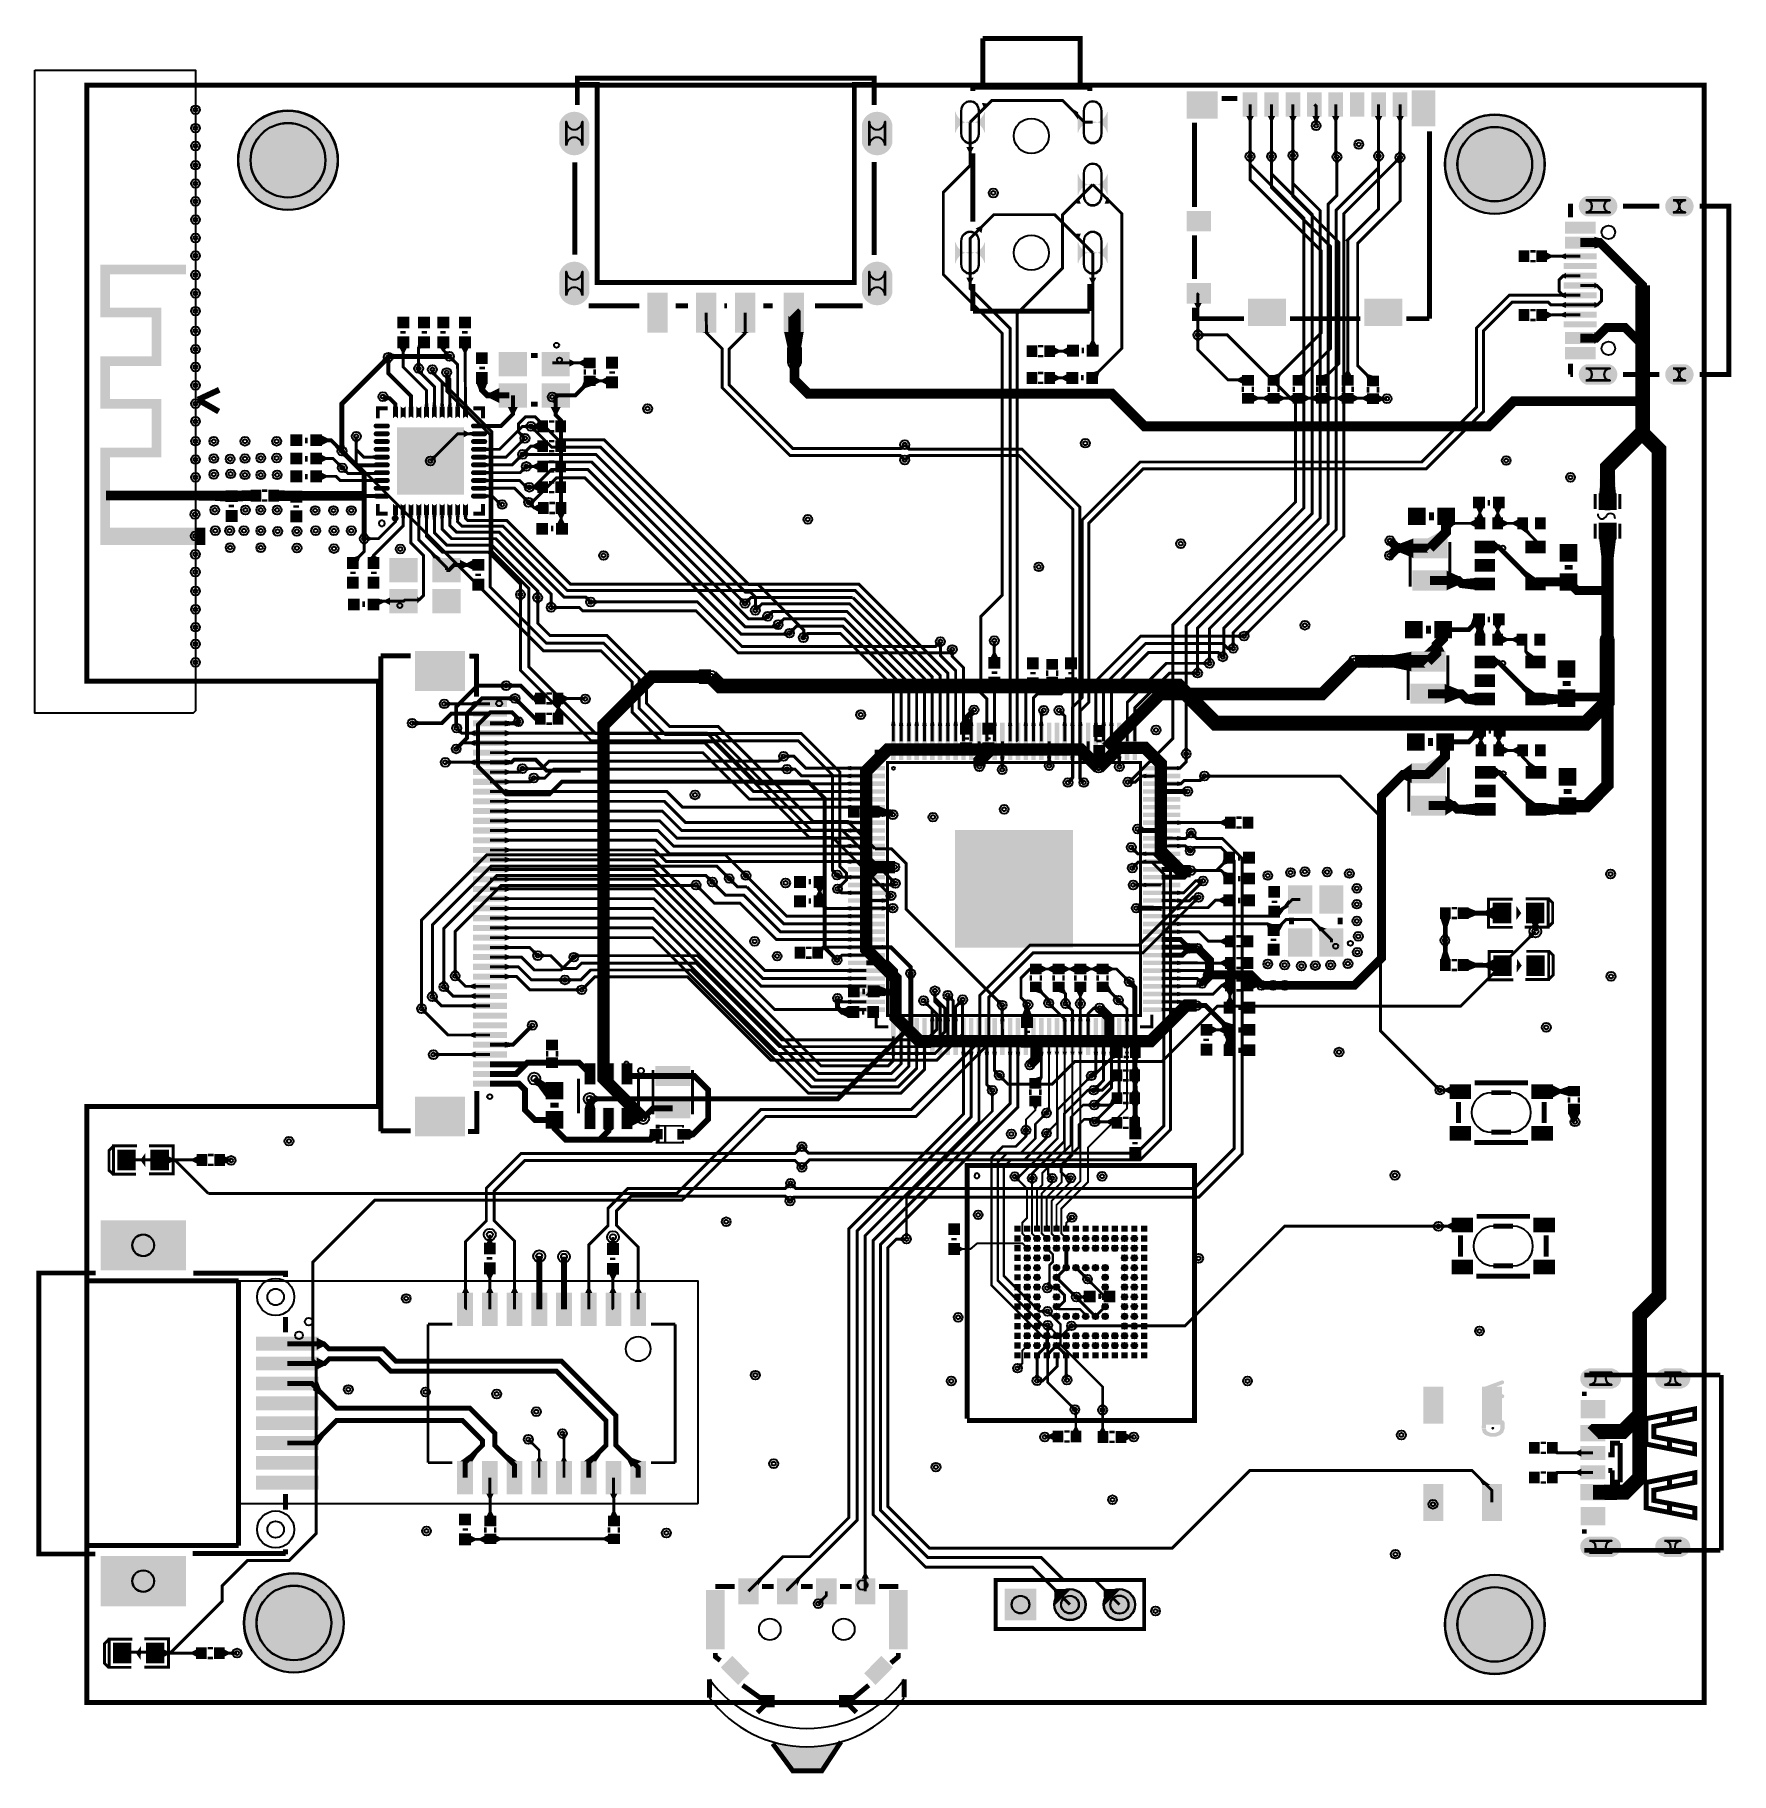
# Model space of a CAD drawing. Extents: x 295 to 3725, y 67 to 3582.
import ezdxf

# ---------------------------------------------------------------- set-up
doc = ezdxf.new("R2010")
doc.units = 9
for name, color, linetype, true_color in [('BoardOutLine', 7, 'Continuous', 0xff00ff), ('BottomLayer', 7, 'Continuous', 0x0000ff), ('BottomPasteMaskLayer', 7, 'Continuous', 0x800000), ('BottomSilkLayer', 7, 'Continuous', 0x66cc33), ('BottomSolderMaskLayer', 7, 'Continuous', 0xaa00ff), ('Document', 7, 'Continuous', 0xffffff), ('Hole', 7, 'Continuous', 0x222222), ('Inner1', 7, 'Continuous', 0x999966), ('Inner2', 7, 'Continuous', 0x008000), ('Mechanical', 7, 'Continuous', 0xf022f0), ('Multi-Layer', 7, 'Continuous', 0xc0c0c0), ('TopLayer', 7, 'Continuous', 0xff0000), ('TopPasteMaskLayer', 7, 'Continuous', 0x808080), ('TopSilkLayer', 7, 'Continuous', 0xffcc00), ('TopSolderMaskLayer', 7, 'Continuous', 0x800080)]:
    doc.layers.add(name, color=color, linetype=linetype, true_color=true_color)

msp = doc.modelspace()

# ---------------------------------------------------------------- hatches: boundary and pattern name
at = {"layer": 'BottomLayer'}
for points in [[(2759, 3329.7), (2745.5, 3329.8), (2749.2, 3323.5), (2755.2, 3323.4)], [(2802.3, 3329.7), (2788.8, 3329.8), (2792.5, 3323.5), (2798.5, 3323.4)], [(2845.6, 3331.7), (2832.1, 3331.8), (2835.8, 3325.4), (2841.8, 3325.4)], [(2934.5, 3328.9), (2921, 3328.9), (2924.7, 3322.6), (2930.7, 3322.6)], [(3018.8, 3330.7), (3005.3, 3330.8), (3009, 3324.5), (3015, 3324.4)], [(3055.9, 3324.7), (3046.4, 3334.3), (3044.6, 3327.2), (3048.8, 3322.9)], [(2209.2, 3181), (2197.3, 3190), (2206.3, 3194.5), (2211.1, 3190.9)], [(2410, 3180), (2404.7, 3166), (2397.8, 3173.1), (2400.1, 3179.2)], [(2652.7, 2968.1), (2652.7, 2981.6), (2659, 2977.9), (2659, 2971.9)], [(1010.6, 2921), (1001, 2930.6), (997.8, 2924.9), (1004.9, 2917.8)], [(1016.8, 2924.1), (1015.1, 2937.4), (1021.5, 2936.5), (1022.8, 2926.5)], [(1127.5, 2924.8), (1127.5, 2938.3), (1121.2, 2936.5), (1121.2, 2926.5)], [(1107.6, 2902.4), (1095.4, 2896.8), (1101.2, 2892.5), (1107, 2895.2)], [(1286.6, 2775), (1277, 2765.4), (1275.2, 2772.5), (1279.5, 2776.8)], [(1307.1, 2790.5), (1297.5, 2781), (1304.6, 2779.2), (1308.9, 2783.4)], [(922.8, 2746), (909.3, 2746), (911, 2752.3), (921, 2752.3)], [(2063, 2753.6), (2053.4, 2744), (2060.5, 2742.2), (2064.8, 2746.5)], [(925, 2740.6), (915.4, 2731), (921.1, 2727.8), (928.2, 2734.9)], [(1287.3, 2726.6), (1287.3, 2740.1), (1293.6, 2736.4), (1293.6, 2730.4)], [(1295, 2702.2), (1295, 2715.7), (1301.3, 2712), (1301.3, 2706)], [(2063, 2721.4), (2053.4, 2731), (2060.5, 2732.8), (2064.8, 2728.5)], [(1300.8, 2660.2), (1300.8, 2673.7), (1304, 2670), (1304, 2664)], [(1301.3, 2632.4), (1296.6, 2645), (1303.7, 2644), (1306, 2637.8)], [(967.8, 2569), (954.3, 2569), (956, 2575.3), (966, 2575.3)], [(1283.8, 2444), (1270.3, 2444), (1274, 2437.7), (1280, 2437.7)], [(1345, 2417.2), (1345, 2430.7), (1351.3, 2427), (1351.3, 2421)], [(1425, 2428.2), (1425, 2441.8), (1431.3, 2438), (1431.3, 2432)], [(1731.6, 2441), (1722, 2431.4), (1720.2, 2438.5), (1724.5, 2442.8)], [(1758.8, 2424), (1745.3, 2424), (1749, 2430.3), (1755, 2430.3)], [(1774.3, 2397.4), (1768.8, 2409.7), (1764.5, 2404), (1767.2, 2398)], [(1794.6, 2380.7), (1790.2, 2393.4), (1785.4, 2388), (1787.5, 2382)], [(1816.2, 2364.4), (1814, 2377.7), (1808.4, 2373), (1809.4, 2367)], [(1856.2, 2368.4), (1842.8, 2369.5), (1847, 2375.5), (1853, 2375)], [(2126.6, 2346), (2117, 2355.6), (2115.2, 2348.5), (2119.5, 2344.2)], [(2749, 2365.4), (2739.4, 2375), (2746.5, 2376.8), (2750.8, 2372.5)], [(2141, 2339.6), (2150.6, 2330), (2145.1, 2329.9), (2140.9, 2334.1)], [(2676.8, 2317), (2663.2, 2317), (2667, 2323.3), (2673, 2323.3)], [(2704.6, 2328.8), (2691.3, 2331), (2696, 2336.6), (2702, 2335.6)], [(2724.7, 2347), (2711.2, 2347), (2715, 2353.3), (2721, 2353.3)], [(2652.8, 2297), (2639.3, 2297), (2643, 2303.3), (2649, 2303.3)], [(1260, 2233.2), (1260, 2246.8), (1253.7, 2244), (1253.7, 2236)], [(2194.6, 2208), (2185, 2217.6), (2181.8, 2211.9), (2188.9, 2204.8)], [(1276.6, 2201.2), (1264.4, 2195.6), (1264, 2202.3), (1271.7, 2205.9)], [(2189, 2190), (2167, 2190), (2173, 2201), (2183, 2201)], [(2189, 2168), (2189, 2190), (2167, 2190), (2167, 2168)], [(2212, 2190), (2212, 2168), (2234, 2168), (2234, 2190)], [(2436, 2185), (2436, 2163), (2458, 2163), (2458, 2185)], [(2189, 2128), (2189, 2150), (2167, 2150), (2167, 2128)], [(2229.7, 2128), (2212, 2145.7), (2206.7, 2129.8), (2213.8, 2122.7)], [(2212, 2150), (2212, 2128), (2234, 2128), (2234, 2150)], [(2436, 2145), (2436, 2123), (2458, 2123), (2458, 2145)], [(1809.6, 2114), (1800, 2123.6), (1798.2, 2116.5), (1802.5, 2112.2)], [(2211.8, 2108), (2198.2, 2108), (2200, 2114.3), (2210, 2114.3)], [(2436, 2123), (2458, 2123), (2451, 2108), (2441, 2108)], [(2452.8, 2105), (2439.3, 2105), (2441, 2111.3), (2451, 2111.3)], [(2629.7, 2134), (2616.2, 2134), (2620, 2140.3), (2626, 2140.3)], [(1287, 2091.3), (1287, 2104.8), (1293.3, 2101), (1293.3, 2095)], [(1310, 2072.2), (1310, 2085.7), (1316.3, 2082), (1316.3, 2076)], [(1810, 2090.2), (1810, 2103.7), (1803.7, 2100), (1803.7, 2094)], [(2393, 2069.4), (2383.4, 2079), (2390.5, 2080.8), (2394.8, 2076.5)], [(2416.6, 2079), (2407, 2069.4), (2405.9, 2075.9), (2410.1, 2080.1)], [(2513.7, 2068.9), (2506, 2079.9), (2513.3, 2080.5), (2516.8, 2075.5)], [(2666, 2076.3), (2666, 2089.8), (2672.3, 2086), (2672.3, 2080)], [(1940, 2000), (1962, 2000), (1962, 2022), (1940, 2022)], [(1980, 2000), (2002, 2000), (2002, 2022), (1980, 2022)], [(2002, 2000), (2002, 2022), (2017, 2016), (2017, 2006)], [(2028.1, 2013.8), (2021.5, 2002), (2016.5, 2006), (2022.1, 2016)], [(1665.6, 1878), (1656, 1868.4), (1654.2, 1875.5), (1658.5, 1879.8)], [(1699.6, 1885), (1690, 1875.4), (1688.2, 1882.5), (1692.5, 1886.8)], [(1917.6, 1892), (1908, 1882.4), (1906.2, 1889.5), (1910.5, 1893.8)], [(1927, 1854.4), (1917.4, 1864), (1924.5, 1865.8), (1928.8, 1861.5)], [(2657.6, 1862), (2648, 1871.6), (2646.2, 1864.5), (2650.5, 1860.2)], [(2648.6, 1829), (2639, 1838.6), (2637.2, 1831.5), (2641.5, 1827.2)], [(1318, 1713.2), (1318, 1726.8), (1324.3, 1723), (1324.3, 1717)], [(1151.8, 1685), (1138.2, 1685), (1142, 1691.3), (1148, 1691.3)], [(2308, 1700.5), (2308, 1685.5), (2307, 1690), (2307, 1696)], [(2330, 1683.2), (2330, 1702.8), (2308, 1702.8), (2308, 1683.2)], [(2330, 1685.5), (2330, 1700.5), (2339, 1696), (2339, 1690)], [(2354, 1700.5), (2354, 1685.5), (2345, 1690), (2345, 1696)], [(2376, 1683.2), (2376, 1702.8), (2354, 1702.8), (2354, 1683.2)], [(2376, 1685.5), (2376, 1700.5), (2385, 1696), (2385, 1690)], [(2398, 1700.5), (2398, 1685.5), (2389, 1690), (2389, 1696)], [(2420, 1683.2), (2420, 1702.8), (2398, 1702.8), (2398, 1683.2)], [(2420, 1685.5), (2420, 1700.5), (2429, 1696), (2429, 1690)], [(2443, 1700.5), (2443, 1685.5), (2434, 1690), (2434, 1696)], [(2465, 1683.2), (2465, 1702.8), (2443, 1702.8), (2443, 1683.2)], [(2465, 1685.5), (2465, 1700.5), (2474, 1696), (2474, 1690)], [(2674, 1674.3), (2674, 1687.8), (2680.3, 1684), (2680.3, 1678)], [(1128.8, 1663), (1115.3, 1663), (1119, 1669.3), (1125, 1669.3)], [(1373, 1664.3), (1373, 1677.8), (1379.3, 1674), (1379.3, 1668)], [(1940, 1637), (1962, 1637), (1962, 1659), (1940, 1659)], [(1980, 1637), (2002, 1637), (2002, 1659), (1980, 1659)], [(2002, 1637), (2002, 1659), (2017, 1653), (2017, 1643)], [(2033.1, 1650.8), (2026.5, 1639), (2021.5, 1643), (2027.1, 1653)], [(2330, 1647.2), (2330, 1666.8), (2308, 1666.8), (2308, 1647.2)], [(2330, 1654.6), (2317, 1647.2), (2328.4, 1643.3), (2333.8, 1646.4)], [(2376, 1647.2), (2376, 1666.8), (2354, 1666.8), (2354, 1647.2)], [(2376, 1654.6), (2363, 1647.2), (2374.4, 1643.3), (2379.8, 1646.4)], [(2420, 1647.2), (2420, 1666.8), (2398, 1666.8), (2398, 1647.2)], [(2465, 1647.2), (2465, 1666.8), (2443, 1666.8), (2443, 1647.2)], [(2465, 1662.1), (2464.2, 1647.2), (2472.8, 1638.9), (2473.2, 1647)], [(2508.3, 1676.2), (2498.8, 1666.7), (2497, 1673.8), (2501.2, 1678)], [(2516.8, 1667.8), (2507.2, 1658.2), (2514.3, 1656.4), (2518.6, 1660.7)], [(2775.6, 1669), (2766, 1659.4), (2764.2, 1666.5), (2768.5, 1670.8)], [(1105.7, 1643), (1092.2, 1643), (1096, 1649.3), (1102, 1649.3)], [(1924.7, 1628), (1911.2, 1628), (1913, 1621.7), (1923, 1621.7)], [(1939, 1617), (1939, 1595), (1927, 1601), (1927, 1611)], [(1961, 1617), (1939, 1617), (1939, 1595), (1961, 1595)], [(2001, 1617), (1979, 1617), (1979, 1595), (2001, 1595)], [(2101, 1629.6), (2091.4, 1620), (2098.5, 1618.2), (2102.8, 1622.5)], [(2121.8, 1643), (2108.2, 1643), (2112, 1636.7), (2118, 1636.7)], [(2150, 1640.6), (2140.4, 1631), (2147.5, 1629.2), (2151.8, 1633.5)], [(2177.8, 1625), (2164.3, 1625), (2168, 1618.7), (2174, 1618.7)], [(2303.6, 1630), (2294, 1620.4), (2292.2, 1627.5), (2296.5, 1631.8)], [(2349.1, 1632), (2336.6, 1627.1), (2337.5, 1634.2), (2343.6, 1636.6)], [(2385.7, 1629), (2372.2, 1629), (2376, 1635.3), (2382, 1635.3)], [(2401.5, 1647.2), (2416.5, 1647.2), (2412, 1638.2), (2406, 1638.2)], [(2415.7, 1629), (2402.2, 1629), (2406, 1635.3), (2412, 1635.3)], [(2486.6, 1639), (2477, 1629.4), (2475.2, 1636.5), (2479.5, 1640.8)], [(2312, 1597), (2290, 1597), (2296, 1612), (2306, 1612)], [(2312, 1575), (2312, 1597), (2290, 1597), (2290, 1575)], [(2308.7, 1614), (2295.4, 1616.2), (2296, 1609.7), (2306, 1608.1)], [(2312, 1535), (2312, 1557), (2290, 1557), (2290, 1535)], [(2481.6, 1514), (2474.2, 1527), (2470.3, 1515.6), (2473.4, 1510.2)], [(2474.2, 1514), (2493.8, 1514), (2493.8, 1536), (2474.2, 1536)], [(2510.2, 1514), (2529.8, 1514), (2529.8, 1536), (2510.2, 1536)], [(2527.5, 1536), (2512.5, 1536), (2517, 1545), (2523, 1545)], [(2512.5, 1514), (2527.5, 1514), (2523, 1505), (2517, 1505)], [(2431.6, 1468), (2422, 1477.6), (2420.6, 1470.1), (2424.1, 1466.6)], [(2439.4, 1473.9), (2433.1, 1485.8), (2440.3, 1485.6), (2443.3, 1480)], [(2480.6, 1467), (2473.2, 1480), (2469.3, 1468.6), (2472.4, 1463.2)], [(2473.2, 1467), (2492.8, 1467), (2492.8, 1489), (2473.2, 1489)], [(2509.2, 1467), (2528.8, 1467), (2528.8, 1489), (2509.2, 1489)], [(2527.5, 1489), (2512.5, 1489), (2517, 1498), (2523, 1498)], [(2237.8, 1442), (2224.3, 1442), (2228.5, 1435.7), (2233.5, 1435.7)], [(2430, 1441.3), (2430, 1454.8), (2424, 1450.5), (2424, 1445.5)], [(2442, 1441.3), (2442, 1454.8), (2448.3, 1451), (2448.3, 1445)], [(2473.2, 1421), (2492.8, 1421), (2492.8, 1443), (2473.2, 1443)], [(2509.2, 1421), (2528.8, 1421), (2528.8, 1443), (2509.2, 1443)], [(2512.5, 1467), (2527.5, 1467), (2523, 1458), (2517, 1458)], [(2527.5, 1443), (2512.5, 1443), (2517, 1452), (2523, 1452)], [(3136.6, 1457), (3127, 1447.4), (3125.2, 1454.5), (3129.5, 1458.8)], [(2431, 1411.3), (2431, 1424.8), (2424.7, 1420.5), (2424.7, 1415.5)], [(2443, 1411.3), (2443, 1424.8), (2449.3, 1421), (2449.3, 1415)], [(2480.6, 1421), (2473.2, 1434), (2469.3, 1422.6), (2472.4, 1417.2)], [(2512.5, 1421), (2527.5, 1421), (2523, 1412), (2517, 1412)], [(2341.1, 1393.1), (2331.6, 1402.6), (2330.2, 1395.2), (2333.7, 1391.7)], [(2435.3, 1392.6), (2429.8, 1380.3), (2425.7, 1386.5), (2427.9, 1391.5)], [(2444, 1377.2), (2444, 1390.7), (2450.3, 1387), (2450.3, 1381)], [(2473.2, 1391.5), (2473.2, 1376.5), (2464.2, 1381), (2464.2, 1387)], [(2473.2, 1371), (2492.8, 1371), (2492.8, 1393), (2473.2, 1393)], [(2509.2, 1371), (2528.8, 1371), (2528.8, 1393), (2509.2, 1393)], [(2527.5, 1393), (2512.5, 1393), (2517, 1402), (2523, 1402)], [(2305.7, 1361.1), (2292.3, 1361.1), (2296.5, 1354.9), (2301.5, 1354.9)], [(2333.8, 1355.1), (2347.2, 1355.1), (2343, 1351.5), (2338, 1351.5)], [(486, 1300.2), (486, 1313.7), (492.3, 1310), (492.3, 1304)], [(2282.4, 1266.8), (2282.4, 1280.2), (2285.5, 1276), (2285.5, 1271)], [(2304.8, 1275.9), (2318.2, 1275.9), (2314, 1279.5), (2309, 1279.5)], [(2352.6, 1278.9), (2343.1, 1269.4), (2342.2, 1276.2), (2345.8, 1279.8)], [(2386.1, 1278.7), (2381.8, 1266.1), (2377.1, 1271.8), (2379, 1277.1)], [(3127, 1166.3), (3127, 1179.8), (3120.7, 1176), (3120.7, 1170)], [(2064.2, 1153), (2050.8, 1153), (2055, 1159.3), (2060, 1159.3)], [(2407, 1023.2), (2407, 1036.8), (2413.3, 1032), (2413.3, 1028)], [(2417, 1035), (2417, 1025), (2411, 1028), (2411, 1032)], [(2439, 1042), (2417, 1042), (2417, 1020), (2439, 1020)], [(2479, 1042), (2457, 1042), (2457, 1020), (2479, 1020)], [(2336.6, 994.3), (2336.6, 1007.7), (2330.4, 1003.5), (2330.4, 998.5)], [(2337.1, 966.3), (2337.1, 979.7), (2332.5, 975.5), (2332.5, 970.5)], [(2391.6, 962.6), (2382.1, 972.1), (2380.7, 964.7), (2384.2, 961.2)], [(2396.9, 964.8), (2396.9, 978.2), (2403.1, 974.5), (2403.1, 968.5)], [(476, 305.2), (476, 318.7), (482.3, 315), (482.3, 309)]]:
    msp.add_hatch(color=256, dxfattribs=at).paths.add_polyline_path(points)
at = {"layer": 'BottomPasteMaskLayer'}
for points in [[(2189, 2168), (2189, 2190), (2167, 2190), (2167, 2168)], [(2212, 2190), (2212, 2168), (2234, 2168), (2234, 2190)], [(2436, 2185), (2436, 2163), (2458, 2163), (2458, 2185)], [(2189, 2128), (2189, 2150), (2167, 2150), (2167, 2128)], [(2212, 2150), (2212, 2128), (2234, 2128), (2234, 2150)], [(2436, 2145), (2436, 2123), (2458, 2123), (2458, 2145)], [(1940, 2000), (1962, 2000), (1962, 2022), (1940, 2022)], [(1980, 2000), (2002, 2000), (2002, 2022), (1980, 2022)], [(2330, 1683.2), (2330, 1702.8), (2308, 1702.8), (2308, 1683.2)], [(2376, 1683.2), (2376, 1702.8), (2354, 1702.8), (2354, 1683.2)], [(2420, 1683.2), (2420, 1702.8), (2398, 1702.8), (2398, 1683.2)], [(2465, 1683.2), (2465, 1702.8), (2443, 1702.8), (2443, 1683.2)], [(1940, 1637), (1962, 1637), (1962, 1659), (1940, 1659)], [(1980, 1637), (2002, 1637), (2002, 1659), (1980, 1659)], [(2330, 1647.2), (2330, 1666.8), (2308, 1666.8), (2308, 1647.2)], [(2376, 1647.2), (2376, 1666.8), (2354, 1666.8), (2354, 1647.2)], [(2420, 1647.2), (2420, 1666.8), (2398, 1666.8), (2398, 1647.2)], [(2465, 1647.2), (2465, 1666.8), (2443, 1666.8), (2443, 1647.2)], [(1961, 1617), (1939, 1617), (1939, 1595), (1961, 1595)], [(2001, 1617), (1979, 1617), (1979, 1595), (2001, 1595)], [(2312, 1575), (2312, 1597), (2290, 1597), (2290, 1575)], [(2312, 1535), (2312, 1557), (2290, 1557), (2290, 1535)], [(2474.2, 1514), (2493.8, 1514), (2493.8, 1536), (2474.2, 1536)], [(2510.2, 1514), (2529.8, 1514), (2529.8, 1536), (2510.2, 1536)], [(2473.2, 1467), (2492.8, 1467), (2492.8, 1489), (2473.2, 1489)], [(2509.2, 1467), (2528.8, 1467), (2528.8, 1489), (2509.2, 1489)], [(2473.2, 1421), (2492.8, 1421), (2492.8, 1443), (2473.2, 1443)], [(2509.2, 1421), (2528.8, 1421), (2528.8, 1443), (2509.2, 1443)], [(2473.2, 1371), (2492.8, 1371), (2492.8, 1393), (2473.2, 1393)], [(2509.2, 1371), (2528.8, 1371), (2528.8, 1393), (2509.2, 1393)], [(2439, 1042), (2417, 1042), (2417, 1020), (2439, 1020)], [(2479, 1042), (2457, 1042), (2457, 1020), (2479, 1020)]]:
    msp.add_hatch(color=256, dxfattribs=at).paths.add_polyline_path(points)
at = {"layer": 'BottomSolderMaskLayer'}
for points in [[(706, 3328, 1), (908, 3328, 1)], [(1416.4, 3362, -0.785398), (1355.4, 3362), (1355.4, 3402.1, -0.785398), (1416.4, 3402.1)], [(2028.6, 3362, -0.785398), (1967.6, 3362), (1967.6, 3402.1, -0.785398), (2028.6, 3402.1)], [(2216.5, 3427.3, -0.785398), (2155.5, 3427.3), (2155.5, 3382.5, -0.785398), (2216.5, 3382.5)], [(2464.5, 3427.3, -0.785398), (2403.5, 3427.3), (2403.5, 3382.5, -0.785398), (2464.5, 3382.5)], [(3146, 3320, 1), (3348, 3320, 1)], [(2464.5, 3301.3, -0.785398), (2403.5, 3301.3), (2403.5, 3256.5, -0.785398), (2464.5, 3256.5)], [(3433, 3214.4, -0.785398), (3433, 3255.8), (3478.5, 3255.8, -0.785398), (3478.5, 3214.4)], [(3607.9, 3214.4, -0.785398), (3607.9, 3255.8), (3632.7, 3255.8, -0.785398), (3632.7, 3214.4)], [(2216.5, 3163.5, -0.785398), (2155.5, 3163.5), (2155.5, 3118.7, -0.785398), (2216.5, 3118.7)], [(2464.5, 3163.5, -0.785398), (2403.5, 3163.5), (2403.5, 3118.7, -0.785398), (2464.5, 3118.7)], [(1416.4, 3058.8, -0.785398), (1355.4, 3058.8), (1355.4, 3099, -0.785398), (1416.4, 3099)], [(2028.6, 3058.8, -0.785398), (1967.6, 3058.8), (1967.6, 3099, -0.785398), (2028.6, 3099)], [(3433, 2874.2, -0.785398), (3433, 2915.6), (3478.5, 2915.6, -0.785398), (3478.5, 2874.2)], [(3607.9, 2874.2, -0.785398), (3607.9, 2915.6), (3632.7, 2915.6, -0.785398), (3632.7, 2874.2)], [(2190, 2167), (2190, 2191), (2166, 2191), (2166, 2167)], [(2211, 2191), (2211, 2167), (2235, 2167), (2235, 2191)], [(2435, 2186), (2435, 2162), (2459, 2162), (2459, 2186)], [(2190, 2127), (2190, 2151), (2166, 2151), (2166, 2127)], [(2211, 2151), (2211, 2127), (2235, 2127), (2235, 2151)], [(2435, 2146), (2435, 2122), (2459, 2122), (2459, 2146)], [(1939, 1999), (1963, 1999), (1963, 2023), (1939, 2023)], [(1979, 1999), (2003, 1999), (2003, 2023), (1979, 2023)], [(2331.1, 1682.3), (2331.1, 1703.7), (2306.9, 1703.7), (2306.9, 1682.3)], [(2377.1, 1682.3), (2377.1, 1703.7), (2352.9, 1703.7), (2352.9, 1682.3)], [(2421.1, 1682.3), (2421.1, 1703.7), (2396.9, 1703.7), (2396.9, 1682.3)], [(2466.1, 1682.3), (2466.1, 1703.7), (2441.9, 1703.7), (2441.9, 1682.3)], [(1939, 1636), (1963, 1636), (1963, 1660), (1939, 1660)], [(1979, 1636), (2003, 1636), (2003, 1660), (1979, 1660)], [(2331.1, 1646.3), (2331.1, 1667.7), (2306.9, 1667.7), (2306.9, 1646.3)], [(2377.1, 1646.3), (2377.1, 1667.7), (2352.9, 1667.7), (2352.9, 1646.3)], [(2421.1, 1646.3), (2421.1, 1667.7), (2396.9, 1667.7), (2396.9, 1646.3)], [(2466.1, 1646.3), (2466.1, 1667.7), (2441.9, 1667.7), (2441.9, 1646.3)], [(1962, 1618), (1938, 1618), (1938, 1594), (1962, 1594)], [(2002, 1618), (1978, 1618), (1978, 1594), (2002, 1594)], [(2313, 1574), (2313, 1598), (2289, 1598), (2289, 1574)], [(2313, 1534), (2313, 1558), (2289, 1558), (2289, 1534)], [(2473.2, 1513), (2494.8, 1513), (2494.8, 1537), (2473.2, 1537)], [(2509.2, 1513), (2530.8, 1513), (2530.8, 1537), (2509.2, 1537)], [(2472.2, 1466), (2493.8, 1466), (2493.8, 1490), (2472.2, 1490)], [(2508.2, 1466), (2529.8, 1466), (2529.8, 1490), (2508.2, 1490)], [(2472.2, 1420), (2493.8, 1420), (2493.8, 1444), (2472.2, 1444)], [(2508.2, 1420), (2529.8, 1420), (2529.8, 1444), (2508.2, 1444)], [(2472.2, 1370), (2493.8, 1370), (2493.8, 1394), (2472.2, 1394)], [(2508.2, 1370), (2529.8, 1370), (2529.8, 1394), (2508.2, 1394)], [(600.6, 1185.2), (600.6, 1083.6), (428, 1083.6), (428, 1185.2)], [(2440, 1043), (2416, 1043), (2416, 1019), (2440, 1019)], [(2480, 1043), (2456, 1043), (2456, 1019), (2480, 1019)], [(3438.3, 844.4, -0.785398), (3438.3, 885.8), (3483.8, 885.8, -0.785398), (3483.8, 844.4)], [(3590.2, 844.4, -0.785398), (3590.2, 885.8), (3623.3, 885.8, -0.785398), (3623.3, 844.4)], [(3438.3, 504.2, -0.785398), (3438.3, 545.6), (3483.8, 545.6, -0.785398), (3483.8, 504.2)], [(3590.2, 504.2, -0.785398), (3590.2, 545.6), (3623.3, 545.6, -0.785398), (3623.3, 504.2)], [(600.6, 506.4), (600.6, 404.9), (428, 404.9), (428, 506.4)], [(718, 371, 1), (920, 371, 1)], [(3146, 368, 1), (3348, 368, 1)], [(2256, 440), (2320, 440), (2320, 376), (2256, 376)], [(2356, 408, 1), (2420, 408, 1)], [(2456, 408, 1), (2520, 408, 1)]]:
    msp.add_hatch(color=256, dxfattribs=at).paths.add_polyline_path(points)
at = {"layer": 'Document'}
for points in [[(1544.5, 1363.2), (1560.5, 1363.2), (1560.5, 1359.2), (1544.5, 1359.2)], [(1601.5, 1362.2), (1618.5, 1362.2), (1618.5, 1359.2), (1601.5, 1359.2)], [(1608, 1351.7), (1608, 1368.7), (1611, 1368.7), (1611, 1351.7)], [(3235.9, 843.5), (3264.7, 832.5), (3266.3, 829.7), (3265.5, 826.6), (3261.9, 825), (3222.9, 839.6), (3220.6, 843.1), (3222.9, 847.1), (3261.9, 861.6), (3265.5, 860), (3265.1, 854.5)], [(3228.9, 772.1), (3258.4, 772.1), (3258.4, 764.2), (3256.8, 760.6), (3254.4, 757.9), (3251.7, 756.7), (3247.4, 755.1), (3239.5, 755.1), (3235.1, 756.7), (3232.4, 758.3), (3230, 760.6), (3228.9, 764.6), (3220.2, 764.6), (3222.9, 755.5), (3227.3, 751.2), (3238.3, 747.3), (3248.5, 747.3), (3258.8, 751.2), (3263.9, 755.9), (3266.6, 763.4), (3266.6, 776.8), (3264.3, 780.3), (3224.1, 780.3), (3221, 777.6), (3220.6, 765), (3228.9, 765)], [(1919.8, 128.2), (1856.8, 120.4), (1794.6, 128.2), (1823.7, 71.5), (1888.3, 71.5)]]:
    msp.add_hatch(color=256, dxfattribs=at).paths.add_polyline_path(points)
at = {"layer": 'Inner1'}
for points in [[(1822, 2941.1), (1840, 2941.1), (1841, 2932.7), (1821, 2932.7)], [(1822, 2925.5), (1840, 2925.5), (1841, 2933.9), (1821, 2933.9)], [(1134.7, 2893), (1121.2, 2893), (1125, 2886.7), (1131, 2886.7)], [(1822, 2909.6), (1840, 2909.6), (1841, 2901.2), (1821, 2901.2)], [(951.8, 2764), (938.2, 2764), (942, 2757.7), (948, 2757.7)], [(1318.8, 2438), (1305.3, 2438), (1309, 2431.7), (1315, 2431.7)], [(2642, 1968.6), (2632.4, 1959), (2639.5, 1957.2), (2643.8, 1961.5)], [(2521, 1939.6), (2511.4, 1930), (2518.5, 1928.2), (2522.8, 1932.5)], [(2639.8, 1930.3), (2631.6, 1941), (2638.1, 1941.4), (2641.9, 1936.6)], [(2523, 1896.4), (2513.4, 1906), (2520.5, 1907.8), (2524.8, 1903.5)], [(2035.6, 1875), (2026, 1865.4), (2024.2, 1872.5), (2028.5, 1876.8)], [(2026.6, 1850), (2017, 1840.4), (2015.2, 1847.5), (2019.5, 1851.8)], [(2072.8, 1678), (2059.3, 1678), (2061, 1671.7), (2071, 1671.7)], [(2251.6, 1629), (2242, 1619.4), (2240.2, 1626.5), (2244.5, 1630.8)], [(1424.9, 1421.5), (1424.9, 1439.5), (1433.3, 1435.5), (1433.3, 1425.5)], [(1855, 1334.6), (1845.4, 1325), (1852.5, 1323.2), (1856.8, 1327.5)], [(1855, 1291.4), (1845.4, 1301), (1852.5, 1302.8), (1856.8, 1298.5)], [(1831, 1223.4), (1821.4, 1233), (1827.9, 1234.1), (1832.1, 1229.9)], [(1832, 1260.6), (1822.4, 1251), (1829.5, 1249.2), (1833.8, 1253.5)], [(2351.4, 1001.6), (2341.9, 992.1), (2349.3, 990.7), (2352.8, 994.2)], [(2349.7, 967.1), (2336.3, 967.1), (2340.5, 960.9), (2345.5, 960.9)], [(2398.6, 811.4), (2389.1, 801.9), (2387.7, 809.3), (2391.2, 812.8)], [(2460.7, 807.4), (2447.3, 807.4), (2451.5, 813.6), (2456.5, 813.6)]]:
    msp.add_hatch(color=256, dxfattribs=at).paths.add_polyline_path(points)
at = {"layer": 'Inner2'}
for points in [[(3329.8, 1757), (3317, 1769.8), (3315.3, 1759.6), (3319.6, 1755.3)], [(2254, 1478.6), (2244.4, 1469), (2251.5, 1467.2), (2255.8, 1471.5)]]:
    msp.add_hatch(color=256, dxfattribs=at).paths.add_polyline_path(points)
at = {"layer": 'Mechanical'}
for points in [[(2275.7, 1174.3), (2288.3, 1174.3), (2288.3, 1161.7), (2275.7, 1161.7)], [(2295.4, 1174.3), (2308, 1174.3), (2308, 1161.7), (2295.4, 1161.7)], [(2315.1, 1174.3), (2327.7, 1174.3), (2327.7, 1161.7), (2315.1, 1161.7)], [(2334.8, 1174.3), (2347.4, 1174.3), (2347.4, 1161.7), (2334.8, 1161.7)], [(2354.4, 1174.3), (2367, 1174.3), (2367, 1161.7), (2354.4, 1161.7)], [(2374.1, 1174.3), (2386.7, 1174.3), (2386.7, 1161.7), (2374.1, 1161.7)], [(2393.8, 1174.3), (2406.4, 1174.3), (2406.4, 1161.7), (2393.8, 1161.7)], [(2413.5, 1174.3), (2426.1, 1174.3), (2426.1, 1161.7), (2413.5, 1161.7)], [(2433.2, 1174.3), (2445.8, 1174.3), (2445.8, 1161.7), (2433.2, 1161.7)], [(2452.9, 1174.3), (2465.5, 1174.3), (2465.5, 1161.7), (2452.9, 1161.7)], [(2472.6, 1174.3), (2485.1, 1174.3), (2485.1, 1161.7), (2472.6, 1161.7)], [(2492.2, 1174.3), (2504.8, 1174.3), (2504.8, 1161.7), (2492.2, 1161.7)], [(2511.9, 1174.3), (2524.5, 1174.3), (2524.5, 1161.7), (2511.9, 1161.7)], [(2531.6, 1174.3), (2544.2, 1174.3), (2544.2, 1161.7), (2531.6, 1161.7)], [(2275.7, 1154.6), (2288.3, 1154.6), (2288.3, 1142), (2275.7, 1142)], [(2275.7, 1134.9), (2288.3, 1134.9), (2288.3, 1122.3), (2275.7, 1122.3)], [(2295.4, 1154.6), (2308, 1154.6), (2308, 1142), (2295.4, 1142)], [(2295.4, 1134.9), (2308, 1134.9), (2308, 1122.3), (2295.4, 1122.3)], [(2315.1, 1154.6), (2327.7, 1154.6), (2327.7, 1142), (2315.1, 1142)], [(2315.1, 1134.9), (2327.7, 1134.9), (2327.7, 1122.3), (2315.1, 1122.3)], [(2334.8, 1154.6), (2347.4, 1154.6), (2347.4, 1142), (2334.8, 1142)], [(2334.8, 1134.9), (2347.4, 1134.9), (2347.4, 1122.3), (2334.8, 1122.3)], [(2354.4, 1154.6), (2367, 1154.6), (2367, 1142), (2354.4, 1142)], [(2354.4, 1134.9), (2367, 1134.9), (2367, 1122.3), (2354.4, 1122.3)], [(2374.1, 1154.6), (2386.7, 1154.6), (2386.7, 1142), (2374.1, 1142)], [(2374.1, 1134.9), (2386.7, 1134.9), (2386.7, 1122.3), (2374.1, 1122.3)], [(2393.8, 1154.6), (2406.4, 1154.6), (2406.4, 1142), (2393.8, 1142)], [(2393.8, 1134.9), (2406.4, 1134.9), (2406.4, 1122.3), (2393.8, 1122.3)], [(2413.5, 1154.6), (2426.1, 1154.6), (2426.1, 1142), (2413.5, 1142)], [(2413.5, 1134.9), (2426.1, 1134.9), (2426.1, 1122.3), (2413.5, 1122.3)], [(2433.2, 1154.6), (2445.8, 1154.6), (2445.8, 1142), (2433.2, 1142)], [(2433.2, 1134.9), (2445.8, 1134.9), (2445.8, 1122.3), (2433.2, 1122.3)], [(2452.9, 1154.6), (2465.5, 1154.6), (2465.5, 1142), (2452.9, 1142)], [(2452.9, 1134.9), (2465.5, 1134.9), (2465.5, 1122.3), (2452.9, 1122.3)], [(2472.6, 1154.6), (2485.1, 1154.6), (2485.1, 1142), (2472.6, 1142)], [(2472.6, 1134.9), (2485.1, 1134.9), (2485.1, 1122.3), (2472.6, 1122.3)], [(2492.2, 1154.6), (2504.8, 1154.6), (2504.8, 1142), (2492.2, 1142)], [(2492.2, 1134.9), (2504.8, 1134.9), (2504.8, 1122.3), (2492.2, 1122.3)], [(2511.9, 1154.6), (2524.5, 1154.6), (2524.5, 1142), (2511.9, 1142)], [(2511.9, 1134.9), (2524.5, 1134.9), (2524.5, 1122.3), (2511.9, 1122.3)], [(2531.6, 1154.6), (2544.2, 1154.6), (2544.2, 1142), (2531.6, 1142)], [(2531.6, 1134.9), (2544.2, 1134.9), (2544.2, 1122.3), (2531.6, 1122.3)], [(2275.7, 1115.2), (2288.3, 1115.2), (2288.3, 1102.6), (2275.7, 1102.6)], [(2275.7, 1095.6), (2288.3, 1095.6), (2288.3, 1083), (2275.7, 1083)], [(2295.4, 1115.2), (2308, 1115.2), (2308, 1102.6), (2295.4, 1102.6)], [(2295.4, 1095.6), (2308, 1095.6), (2308, 1083), (2295.4, 1083)], [(2315.1, 1115.2), (2327.7, 1115.2), (2327.7, 1102.6), (2315.1, 1102.6)], [(2315.1, 1095.6), (2327.7, 1095.6), (2327.7, 1083), (2315.1, 1083)], [(2334.8, 1115.2), (2347.4, 1115.2), (2347.4, 1102.6), (2334.8, 1102.6)], [(2354.4, 1095.6), (2367, 1095.6), (2367, 1083), (2354.4, 1083)], [(2374.1, 1095.6), (2386.7, 1095.6), (2386.7, 1083), (2374.1, 1083)], [(2393.8, 1095.6), (2406.4, 1095.6), (2406.4, 1083), (2393.8, 1083)], [(2413.5, 1095.6), (2426.1, 1095.6), (2426.1, 1083), (2413.5, 1083)], [(2433.2, 1095.6), (2445.8, 1095.6), (2445.8, 1083), (2433.2, 1083)], [(2452.9, 1095.6), (2465.5, 1095.6), (2465.5, 1083), (2452.9, 1083)], [(2492.2, 1115.2), (2504.8, 1115.2), (2504.8, 1102.6), (2492.2, 1102.6)], [(2492.2, 1095.6), (2504.8, 1095.6), (2504.8, 1083), (2492.2, 1083)], [(2511.9, 1115.2), (2524.5, 1115.2), (2524.5, 1102.6), (2511.9, 1102.6)], [(2511.9, 1095.6), (2524.5, 1095.6), (2524.5, 1083), (2511.9, 1083)], [(2531.6, 1115.2), (2544.2, 1115.2), (2544.2, 1102.6), (2531.6, 1102.6)], [(2531.6, 1095.6), (2544.2, 1095.6), (2544.2, 1083), (2531.6, 1083)], [(2275.7, 1075.9), (2288.3, 1075.9), (2288.3, 1063.3), (2275.7, 1063.3)], [(2275.7, 1056.2), (2288.3, 1056.2), (2288.3, 1043.6), (2275.7, 1043.6)], [(2295.4, 1075.9), (2308, 1075.9), (2308, 1063.3), (2295.4, 1063.3)], [(2295.4, 1056.2), (2308, 1056.2), (2308, 1043.6), (2295.4, 1043.6)], [(2315.1, 1075.9), (2327.7, 1075.9), (2327.7, 1063.3), (2315.1, 1063.3)], [(2315.1, 1056.2), (2327.7, 1056.2), (2327.7, 1043.6), (2315.1, 1043.6)], [(2354.4, 1075.9), (2367, 1075.9), (2367, 1063.3), (2354.4, 1063.3)], [(2354.4, 1056.2), (2367, 1056.2), (2367, 1043.6), (2354.4, 1043.6)], [(2452.9, 1075.9), (2465.5, 1075.9), (2465.5, 1063.3), (2452.9, 1063.3)], [(2452.9, 1056.2), (2465.5, 1056.2), (2465.5, 1043.6), (2452.9, 1043.6)], [(2492.2, 1075.9), (2504.8, 1075.9), (2504.8, 1063.3), (2492.2, 1063.3)], [(2492.2, 1056.2), (2504.8, 1056.2), (2504.8, 1043.6), (2492.2, 1043.6)], [(2511.9, 1075.9), (2524.5, 1075.9), (2524.5, 1063.3), (2511.9, 1063.3)], [(2511.9, 1056.2), (2524.5, 1056.2), (2524.5, 1043.6), (2511.9, 1043.6)], [(2531.6, 1075.9), (2544.2, 1075.9), (2544.2, 1063.3), (2531.6, 1063.3)], [(2531.6, 1056.2), (2544.2, 1056.2), (2544.2, 1043.6), (2531.6, 1043.6)], [(2275.7, 1036.5), (2288.3, 1036.5), (2288.3, 1023.9), (2275.7, 1023.9)], [(2295.4, 1036.5), (2308, 1036.5), (2308, 1023.9), (2295.4, 1023.9)], [(2315.1, 1036.5), (2327.7, 1036.5), (2327.7, 1023.9), (2315.1, 1023.9)], [(2354.4, 1036.5), (2367, 1036.5), (2367, 1023.9), (2354.4, 1023.9)], [(2452.9, 1036.5), (2465.5, 1036.5), (2465.5, 1023.9), (2452.9, 1023.9)], [(2492.2, 1036.5), (2504.8, 1036.5), (2504.8, 1023.9), (2492.2, 1023.9)], [(2511.9, 1036.5), (2524.5, 1036.5), (2524.5, 1023.9), (2511.9, 1023.9)], [(2531.6, 1036.5), (2544.2, 1036.5), (2544.2, 1023.9), (2531.6, 1023.9)], [(2275.7, 1016.8), (2288.3, 1016.8), (2288.3, 1004.2), (2275.7, 1004.2)], [(2275.7, 997.1), (2288.3, 997.1), (2288.3, 984.5), (2275.7, 984.5)], [(2295.4, 1016.8), (2308, 1016.8), (2308, 1004.2), (2295.4, 1004.2)], [(2295.4, 997.1), (2308, 997.1), (2308, 984.5), (2295.4, 984.5)], [(2315.1, 1016.8), (2327.7, 1016.8), (2327.7, 1004.2), (2315.1, 1004.2)], [(2315.1, 997.1), (2327.7, 997.1), (2327.7, 984.5), (2315.1, 984.5)], [(2354.4, 1016.8), (2367, 1016.8), (2367, 1004.2), (2354.4, 1004.2)], [(2354.4, 997.1), (2367, 997.1), (2367, 984.5), (2354.4, 984.5)], [(2374.1, 997.1), (2386.7, 997.1), (2386.7, 984.5), (2374.1, 984.5)], [(2393.8, 997.1), (2406.4, 997.1), (2406.4, 984.5), (2393.8, 984.5)], [(2413.5, 997.1), (2426.1, 997.1), (2426.1, 984.5), (2413.5, 984.5)], [(2433.2, 997.1), (2445.8, 997.1), (2445.8, 984.5), (2433.2, 984.5)], [(2452.9, 1016.8), (2465.5, 1016.8), (2465.5, 1004.2), (2452.9, 1004.2)], [(2452.9, 997.1), (2465.5, 997.1), (2465.5, 984.5), (2452.9, 984.5)], [(2492.2, 1016.8), (2504.8, 1016.8), (2504.8, 1004.2), (2492.2, 1004.2)], [(2492.2, 997.1), (2504.8, 997.1), (2504.8, 984.5), (2492.2, 984.5)], [(2511.9, 1016.8), (2524.5, 1016.8), (2524.5, 1004.2), (2511.9, 1004.2)], [(2511.9, 997.1), (2524.5, 997.1), (2524.5, 984.5), (2511.9, 984.5)], [(2531.6, 1016.8), (2544.2, 1016.8), (2544.2, 1004.2), (2531.6, 1004.2)], [(2531.6, 997.1), (2544.2, 997.1), (2544.2, 984.5), (2531.6, 984.5)], [(2275.7, 977.4), (2288.3, 977.4), (2288.3, 964.9), (2275.7, 964.9)], [(2275.7, 957.8), (2288.3, 957.8), (2288.3, 945.2), (2275.7, 945.2)], [(2295.4, 977.4), (2308, 977.4), (2308, 964.9), (2295.4, 964.9)], [(2295.4, 957.8), (2308, 957.8), (2308, 945.2), (2295.4, 945.2)], [(2315.1, 977.4), (2327.7, 977.4), (2327.7, 964.9), (2315.1, 964.9)], [(2315.1, 957.8), (2327.7, 957.8), (2327.7, 945.2), (2315.1, 945.2)], [(2334.8, 957.8), (2347.4, 957.8), (2347.4, 945.2), (2334.8, 945.2)], [(2354.4, 957.8), (2367, 957.8), (2367, 945.2), (2354.4, 945.2)], [(2374.1, 957.8), (2386.7, 957.8), (2386.7, 945.2), (2374.1, 945.2)], [(2393.8, 957.8), (2406.4, 957.8), (2406.4, 945.2), (2393.8, 945.2)], [(2413.5, 957.8), (2426.1, 957.8), (2426.1, 945.2), (2413.5, 945.2)], [(2433.2, 957.8), (2445.8, 957.8), (2445.8, 945.2), (2433.2, 945.2)], [(2452.9, 957.8), (2465.5, 957.8), (2465.5, 945.2), (2452.9, 945.2)], [(2472.6, 957.8), (2485.1, 957.8), (2485.1, 945.2), (2472.6, 945.2)], [(2492.2, 977.4), (2504.8, 977.4), (2504.8, 964.9), (2492.2, 964.9)], [(2492.2, 957.8), (2504.8, 957.8), (2504.8, 945.2), (2492.2, 945.2)], [(2511.9, 977.4), (2524.5, 977.4), (2524.5, 964.9), (2511.9, 964.9)], [(2511.9, 957.8), (2524.5, 957.8), (2524.5, 945.2), (2511.9, 945.2)], [(2531.6, 977.4), (2544.2, 977.4), (2544.2, 964.9), (2531.6, 964.9)], [(2531.6, 957.8), (2544.2, 957.8), (2544.2, 945.2), (2531.6, 945.2)], [(2275.7, 938.1), (2288.3, 938.1), (2288.3, 925.5), (2275.7, 925.5)], [(2275.7, 918.4), (2288.3, 918.4), (2288.3, 905.8), (2275.7, 905.8)], [(2295.4, 938.1), (2308, 938.1), (2308, 925.5), (2295.4, 925.5)], [(2295.4, 918.4), (2308, 918.4), (2308, 905.8), (2295.4, 905.8)], [(2315.1, 938.1), (2327.7, 938.1), (2327.7, 925.5), (2315.1, 925.5)], [(2315.1, 918.4), (2327.7, 918.4), (2327.7, 905.8), (2315.1, 905.8)], [(2334.8, 938.1), (2347.4, 938.1), (2347.4, 925.5), (2334.8, 925.5)], [(2334.8, 918.4), (2347.4, 918.4), (2347.4, 905.8), (2334.8, 905.8)], [(2354.4, 938.1), (2367, 938.1), (2367, 925.5), (2354.4, 925.5)], [(2354.4, 918.4), (2367, 918.4), (2367, 905.8), (2354.4, 905.8)], [(2374.1, 938.1), (2386.7, 938.1), (2386.7, 925.5), (2374.1, 925.5)], [(2374.1, 918.4), (2386.7, 918.4), (2386.7, 905.8), (2374.1, 905.8)], [(2393.8, 938.1), (2406.4, 938.1), (2406.4, 925.5), (2393.8, 925.5)], [(2393.8, 918.4), (2406.4, 918.4), (2406.4, 905.8), (2393.8, 905.8)], [(2413.5, 938.1), (2426.1, 938.1), (2426.1, 925.5), (2413.5, 925.5)], [(2413.5, 918.4), (2426.1, 918.4), (2426.1, 905.8), (2413.5, 905.8)], [(2433.2, 938.1), (2445.8, 938.1), (2445.8, 925.5), (2433.2, 925.5)], [(2433.2, 918.4), (2445.8, 918.4), (2445.8, 905.8), (2433.2, 905.8)], [(2452.9, 938.1), (2465.5, 938.1), (2465.5, 925.5), (2452.9, 925.5)], [(2452.9, 918.4), (2465.5, 918.4), (2465.5, 905.8), (2452.9, 905.8)], [(2472.6, 938.1), (2485.1, 938.1), (2485.1, 925.5), (2472.6, 925.5)], [(2472.6, 918.4), (2485.1, 918.4), (2485.1, 905.8), (2472.6, 905.8)], [(2492.2, 938.1), (2504.8, 938.1), (2504.8, 925.5), (2492.2, 925.5)], [(2492.2, 918.4), (2504.8, 918.4), (2504.8, 905.8), (2492.2, 905.8)], [(2511.9, 938.1), (2524.5, 938.1), (2524.5, 925.5), (2511.9, 925.5)], [(2511.9, 918.4), (2524.5, 918.4), (2524.5, 905.8), (2511.9, 905.8)], [(2531.6, 938.1), (2544.2, 938.1), (2544.2, 925.5), (2531.6, 925.5)], [(2531.6, 918.4), (2544.2, 918.4), (2544.2, 905.8), (2531.6, 905.8)]]:
    msp.add_hatch(color=256, dxfattribs=at).paths.add_polyline_path(points)
at = {"layer": 'Multi-Layer'}
for points in [[(1415.4, 3362.4, -0.785398), (1356.4, 3362.4), (1356.4, 3401.7, -0.785398), (1415.4, 3401.7)], [(2027.6, 3362.4, -0.785398), (1968.6, 3362.4), (1968.6, 3401.7, -0.785398), (2027.6, 3401.7)], [(2215.5, 3426.5, -0.785398), (2156.5, 3426.5), (2156.5, 3383.2, -0.785398), (2215.5, 3383.2)], [(2463.5, 3426.5, -0.785398), (2404.5, 3426.5), (2404.5, 3383.2, -0.785398), (2463.5, 3383.2)], [(2463.5, 3300.6, -0.785398), (2404.5, 3300.6), (2404.5, 3257.3, -0.785398), (2463.5, 3257.3)], [(3434.1, 3215.4, -0.785398), (3434.1, 3254.8), (3477.4, 3254.8, -0.785398), (3477.4, 3215.4)], [(3608.5, 3215.4, -0.785398), (3608.5, 3254.8), (3632.1, 3254.8, -0.785398), (3632.1, 3215.4)], [(2215.5, 3162.8, -0.785398), (2156.5, 3162.8), (2156.5, 3119.5, -0.785398), (2215.5, 3119.5)], [(2463.5, 3162.8, -0.785398), (2404.5, 3162.8), (2404.5, 3119.5, -0.785398), (2463.5, 3119.5)], [(1415.4, 3059.2, -0.785398), (1356.4, 3059.2), (1356.4, 3098.6, -0.785398), (1415.4, 3098.6)], [(2027.6, 3059.2, -0.785398), (1968.6, 3059.2), (1968.6, 3098.6, -0.785398), (2027.6, 3098.6)], [(3434.1, 2875.2, -0.785398), (3434.1, 2914.6), (3477.4, 2914.6, -0.785398), (3477.4, 2875.2)], [(3608.5, 2875.2, -0.785398), (3608.5, 2914.6), (3632.1, 2914.6, -0.785398), (3632.1, 2875.2)], [(599, 1184.6), (599, 1084.2), (429.7, 1084.2), (429.7, 1184.6)], [(3439.4, 845.4, -0.785398), (3439.4, 884.8), (3482.7, 884.8, -0.785398), (3482.7, 845.4)], [(3591, 845.4, -0.785398), (3591, 884.8), (3622.5, 884.8, -0.785398), (3622.5, 845.4)], [(3439.4, 505.2, -0.785398), (3439.4, 544.6), (3482.7, 544.6, -0.785398), (3482.7, 505.2)], [(3591, 505.2, -0.785398), (3591, 544.6), (3622.5, 544.6, -0.785398), (3622.5, 505.2)], [(599, 505.8), (599, 405.4), (429.7, 405.4), (429.7, 505.8)], [(2257, 439), (2319, 439), (2319, 377), (2257, 377)], [(2357, 408, 1), (2419, 408, 1)], [(2457, 408, 1), (2519, 408, 1)]]:
    msp.add_hatch(color=256, dxfattribs=at).paths.add_polyline_path(points)
at = {"layer": 'TopLayer'}
for points in [[(2685.9, 3413.4), (2624.8, 3413.4), (2624.8, 3466.6), (2685.9, 3466.6)], [(2766, 3417.4), (2738.4, 3417.4), (2738.4, 3464.6), (2766, 3464.6)], [(2809.3, 3417.4), (2781.7, 3417.4), (2781.7, 3464.6), (2809.3, 3464.6)], [(2852.6, 3417.4), (2825, 3417.4), (2825, 3464.6), (2852.6, 3464.6)], [(2895.9, 3417.4), (2868.3, 3417.4), (2868.3, 3464.6), (2895.9, 3464.6)], [(2939.2, 3417.4), (2911.7, 3417.4), (2911.7, 3464.6), (2939.2, 3464.6)], [(2982.5, 3417.4), (2955, 3417.4), (2955, 3464.6), (2982.5, 3464.6)], [(3025.8, 3417.4), (2998.3, 3417.4), (2998.3, 3464.6), (3025.8, 3464.6)], [(3069.1, 3417.4), (3041.6, 3417.4), (3041.6, 3464.6), (3069.1, 3464.6)], [(3126, 3397.7), (3080, 3397.7), (3080, 3468.6), (3126, 3468.6)], [(2215.3, 3429.7), (2210, 3443.8), (2219.9, 3443), (2222.2, 3436.9)], [(2404.5, 3410), (2404.5, 3425), (2395.5, 3430.7), (2395.5, 3422.3)], [(2759.7, 3417.4), (2744.7, 3417.4), (2749.2, 3408.4), (2755.2, 3408.4)], [(2803, 3417.4), (2788, 3417.4), (2792.5, 3408.4), (2798.5, 3408.4)], [(2846.3, 3417.4), (2831.3, 3417.4), (2835.8, 3408.4), (2841.8, 3408.4)], [(2893.2, 3417.4), (2878.2, 3417.4), (2882.7, 3408.4), (2888.7, 3408.4)], [(2892.5, 3403.8), (2879, 3403.8), (2882.7, 3410.1), (2888.7, 3410.1)], [(2932.9, 3417.4), (2917.9, 3417.4), (2922.4, 3408.4), (2928.4, 3408.4)], [(3019.5, 3417.4), (3004.5, 3417.4), (3009, 3408.4), (3015, 3408.4)], [(3062.9, 3417.4), (3047.9, 3417.4), (3052.4, 3408.4), (3058.4, 3408.4)], [(2193.5, 3354.7), (2178.5, 3354.7), (2183, 3345.7), (2189, 3345.7)], [(2759, 3341.7), (2745.5, 3341.6), (2749.2, 3347.9), (2755.2, 3348)], [(2802.3, 3341.7), (2788.8, 3341.6), (2792.5, 3348), (2798.5, 3348)], [(2845.6, 3343.7), (2832.1, 3343.6), (2835.8, 3350), (2841.8, 3350)], [(2933.2, 3342), (2920, 3339.4), (2922.4, 3346.3), (2928.4, 3347.5)], [(3018.8, 3342.7), (3005.3, 3342.6), (3009, 3348.9), (3015, 3349)], [(3062.1, 3339.6), (3048.6, 3339.7), (3052.4, 3346), (3058.4, 3345.9)], [(2759, 3329.7), (2745.5, 3329.8), (2749.2, 3323.5), (2755.2, 3323.4)], [(2802.3, 3329.7), (2788.8, 3329.8), (2792.5, 3323.5), (2798.5, 3323.4)], [(2845.6, 3331.7), (2832.1, 3331.8), (2835.8, 3325.4), (2841.8, 3325.4)], [(3018.8, 3330.7), (3005.3, 3330.8), (3009, 3324.5), (3015, 3324.4)], [(3062.1, 3327.8), (3048.6, 3327.7), (3052.4, 3321.4), (3058.4, 3321.5)], [(2410, 3240), (2404.7, 3254.1), (2397.8, 3246.9), (2400.1, 3240.8)], [(2463.4, 3254), (2458, 3240), (2467.9, 3240.7), (2470.3, 3246.9)], [(2672.1, 3185.1), (2624.8, 3185.1), (2624.8, 3224.5), (2672.1, 3224.5)], [(3391.2, 3180), (3391.2, 3203.6), (3448.2, 3203.6), (3448.2, 3180)], [(3391.2, 3149.6), (3391.2, 3173.3), (3448.2, 3173.3), (3448.2, 3149.6)], [(3448.2, 3173.3), (3448.2, 3149.6), (3459.5, 3152.5), (3459.5, 3170.5)], [(3315.8, 3123), (3296.2, 3123), (3296.2, 3145), (3315.8, 3145)], [(3351.8, 3123), (3332.2, 3123), (3332.2, 3145), (3351.8, 3145)], [(3351.8, 3141.5), (3351.8, 3126.5), (3360.8, 3131), (3360.8, 3137)], [(3391.2, 3128), (3391.2, 3139.8), (3382.2, 3136.9), (3382.2, 3130.9)], [(3391.2, 3128), (3391.2, 3139.8), (3448.2, 3139.8), (3448.2, 3128)], [(427.4, 3010.6), (427.4, 3116.9), (447.1, 3116.9), (447.1, 3010.6)], [(427.4, 3097.2), (427.4, 3116.9), (600.6, 3116.9), (600.6, 3097.2)], [(3391.2, 3088.6), (3391.2, 3100.4), (3385.5, 3097.5), (3385.5, 3091.5)], [(3391.2, 3108.3), (3391.2, 3120.1), (3448.2, 3120.1), (3448.2, 3108.3)], [(3391.2, 3088.6), (3391.2, 3100.4), (3448.2, 3100.4), (3448.2, 3088.6)], [(1573.9, 2980.5), (1534.5, 2980.5), (1534.5, 3059.2), (1573.9, 3059.2)], [(1672.3, 2980.5), (1632.9, 2980.5), (1632.9, 3059.2), (1672.3, 3059.2)], [(1751.1, 2980.5), (1711.7, 2980.5), (1711.7, 3059.2), (1751.1, 3059.2)], [(1849.5, 2980.5), (1810.1, 2980.5), (1810.1, 3059.2), (1849.5, 3059.2)], [(2193.5, 3090.9), (2178.5, 3090.9), (2183, 3081.9), (2189, 3081.9)], [(2441.5, 3090.9), (2426.5, 3090.9), (2431, 3081.9), (2437, 3081.9)], [(2672.1, 3039.4), (2624.8, 3039.4), (2624.8, 3078.8), (2672.1, 3078.8)], [(3391.2, 3049.2), (3391.2, 3061.1), (3382.2, 3058.1), (3382.2, 3052.1)], [(3391.2, 3049.2), (3391.2, 3061.1), (3384.8, 3058.2), (3384.8, 3052.2)], [(3391.2, 3068.9), (3391.2, 3080.7), (3448.2, 3080.7), (3448.2, 3068.9)], [(3391.2, 3049.2), (3391.2, 3061.1), (3448.2, 3061.1), (3448.2, 3049.2)], [(3448.2, 3080.7), (3448.2, 3068.9), (3453.2, 3071.8), (3453.2, 3077.8)], [(427.4, 3010.6), (427.4, 3030.3), (551, 3030.3), (551, 3010.6)], [(531.3, 2912.2), (531.3, 3030.3), (551, 3030.3), (551, 2912.2)], [(2654.2, 3039.4), (2639.2, 3039.4), (2643.7, 3030.4), (2649.7, 3030.4)], [(2823.7, 2994.2), (2748.9, 2994.2), (2748.9, 3047.3), (2823.7, 3047.3)], [(3058.7, 2994.2), (2983.9, 2994.2), (2983.9, 3047.3), (3058.7, 3047.3)], [(3296.2, 3026), (3315.8, 3026), (3315.8, 3004), (3296.2, 3004)], [(3332.2, 3026), (3351.8, 3026), (3351.8, 3004), (3332.2, 3004)], [(3351.8, 3022.6), (3351.8, 3007.6), (3360.8, 3012.2), (3360.8, 3018.2)], [(3391.2, 3029.6), (3391.2, 3041.4), (3382.2, 3038.5), (3382.2, 3032.5)], [(3391.2, 3029.6), (3391.2, 3041.4), (3448.2, 3041.4), (3448.2, 3029.6)], [(3448.2, 3041.4), (3448.2, 3029.6), (3454.5, 3032.5), (3454.5, 3038.5)], [(1029, 2989), (1029, 3011), (1051, 3011), (1051, 2989)], [(1093, 3011), (1093, 2989), (1071, 2989), (1071, 3011)], [(1110, 2989), (1110, 3011), (1132, 3011), (1132, 2989)], [(1154, 2989), (1154, 3011), (1176, 3011), (1176, 2989)], [(3391.2, 3009.9), (3391.2, 3021.7), (3382.2, 3018.4), (3382.2, 3012.4)], [(3391.2, 3009.9), (3391.2, 3021.7), (3448.3, 3021.7), (3448.3, 3009.9)], [(3391.2, 2990.2), (3391.2, 3002), (3448.2, 3002), (3448.2, 2990.2)], [(1029, 2949), (1029, 2971), (1051, 2971), (1051, 2949)], [(1081.6, 2949), (1071, 2959.6), (1068.9, 2951.1), (1073.1, 2946.9)], [(1093, 2971), (1093, 2949), (1071, 2949), (1071, 2971)], [(1110, 2949), (1110, 2971), (1132, 2971), (1132, 2949)], [(1154, 2949), (1154, 2971), (1176, 2971), (1176, 2949)], [(1660.5, 2980.5), (1645.5, 2980.5), (1650, 2979), (1656, 2979)], [(1738.5, 2980.5), (1723.5, 2980.5), (1728, 2978), (1734, 2978)], [(1849.5, 2980.5), (1810.1, 2980.5), (1818.5, 2943), (1843.5, 2943)], [(2301.2, 2953), (2320.8, 2953), (2320.8, 2931), (2301.2, 2931)], [(2337.2, 2953), (2356.8, 2953), (2356.8, 2931), (2337.2, 2931)], [(2383, 2954), (2405, 2954), (2405, 2932), (2383, 2932)], [(2423, 2954), (2445, 2954), (2445, 2932), (2423, 2932)], [(2426.5, 2954), (2441.5, 2954), (2437, 2963), (2431, 2963)], [(2653.5, 2980.8), (2640, 2980.8), (2643.7, 2987.1), (2649.7, 2987.1)], [(2653.5, 2968.9), (2640, 2968.9), (2643.7, 2962.6), (2649.7, 2962.6)], [(3391.2, 2956.7), (3391.2, 2980.4), (3448.2, 2980.4), (3448.2, 2956.7)], [(3448.2, 2980.4), (3448.2, 2956.7), (3450.9, 2959), (3451, 2977)], [(427.4, 2825.6), (427.4, 2931.9), (447.1, 2931.9), (447.1, 2825.6)], [(427.4, 2912.2), (427.4, 2931.9), (551, 2931.9), (551, 2912.2)], [(1016.8, 2924), (1003.2, 2924), (1006, 2917.7), (1014, 2917.7)], [(1047.5, 2949), (1032.5, 2949), (1037, 2940), (1043, 2940)], [(1077.8, 2913), (1064.3, 2913), (1068, 2919.3), (1074, 2919.3)], [(1128.5, 2949), (1113.5, 2949), (1118, 2944), (1124, 2944)], [(1134, 2940.5), (1124.5, 2931), (1122.7, 2938.1), (1126.9, 2942.3)], [(1142.4, 2932.1), (1132.9, 2922.6), (1140, 2920.8), (1144.2, 2925)], [(1172.6, 2949), (1157.6, 2949), (1162.1, 2940), (1168.1, 2940)], [(1210, 2939), (1210, 2917), (1188, 2917), (1188, 2939)], [(1289.3, 2891.9), (1234.1, 2891.9), (1234.1, 2939.1), (1289.3, 2939.1)], [(1375.9, 2891.9), (1320.7, 2891.9), (1320.7, 2939.1), (1375.9, 2939.1)], [(1375.9, 2925.9), (1375.9, 2910.9), (1384.9, 2915.4), (1384.9, 2921.4)], [(1406, 2910.9), (1406, 2925.9), (1397, 2921.4), (1397, 2915.4)], [(1406, 2908.2), (1406, 2927.8), (1428, 2927.8), (1428, 2908.2)], [(1473, 2930), (1473, 2908), (1451, 2908), (1451, 2930)], [(2356.8, 2949.5), (2356.8, 2934.5), (2365.8, 2939), (2365.8, 2945)], [(2383, 2934.5), (2383, 2949.5), (2374, 2945), (2374, 2939)], [(3391.2, 2926.2), (3391.2, 2949.8), (3448.2, 2949.8), (3448.2, 2926.2)], [(1079.8, 2904.9), (1067.9, 2898.6), (1074, 2894.7), (1079.6, 2897.7)], [(1107.6, 2902.4), (1095.4, 2896.8), (1101.2, 2892.5), (1107, 2895.2)], [(1136.4, 2895.9), (1123.9, 2891), (1129.4, 2886.4), (1135.5, 2888.8)], [(1210, 2899), (1210, 2877), (1188, 2877), (1188, 2899)], [(1422.7, 2872.2), (1406, 2883.2), (1401.3, 2871.9), (1408.1, 2867.4)], [(1406, 2872.2), (1406, 2891.8), (1428, 2891.8), (1428, 2872.2)], [(1428, 2889.5), (1428, 2874.5), (1437, 2879), (1437, 2885)], [(1451, 2874.5), (1451, 2889.5), (1442, 2885), (1442, 2879)], [(1473, 2890), (1473, 2868), (1451, 2868), (1451, 2890)], [(2301.2, 2899), (2320.8, 2899), (2320.8, 2877), (2301.2, 2877)], [(2337.2, 2899), (2356.8, 2899), (2356.8, 2877), (2337.2, 2877)], [(2356.8, 2895.5), (2356.8, 2880.5), (2365.8, 2885), (2365.8, 2891)], [(2382, 2880.5), (2382, 2895.5), (2373, 2891), (2373, 2885)], [(2382, 2899), (2404, 2899), (2404, 2877), (2382, 2877)], [(2422, 2899), (2444, 2899), (2444, 2877), (2422, 2877)], [(2433.4, 2899), (2444, 2888.4), (2447.2, 2897.9), (2442.9, 2902.2)], [(2736.7, 2876.4), (2736.7, 2891.4), (2727.7, 2886.9), (2727.7, 2880.9)], [(2736.7, 2873), (2736.7, 2892.7), (2758.7, 2892.7), (2758.7, 2873)], [(2810.7, 2892.7), (2810.7, 2873), (2788.7, 2873), (2788.7, 2892.7)], [(2797.6, 2892.7), (2810.7, 2885.4), (2814.6, 2893.6), (2809.2, 2896.6)], [(2861.7, 2892.7), (2861.7, 2873), (2839.7, 2873), (2839.7, 2892.7)], [(2848.6, 2892.7), (2861.7, 2885.4), (2865.6, 2893.6), (2860.2, 2896.6)], [(2908.7, 2892.7), (2908.7, 2873), (2886.7, 2873), (2886.7, 2892.7)], [(2895.6, 2892.7), (2908.7, 2885.4), (2912.6, 2893.6), (2907.2, 2896.6)], [(2960.7, 2892.7), (2960.7, 2873), (2938.7, 2873), (2938.7, 2892.7)], [(2942.2, 2892.7), (2957.2, 2892.7), (2952.7, 2901.7), (2946.7, 2901.7)], [(2989.7, 2884.3), (3002.8, 2891.7), (2991.3, 2895.5), (2985.9, 2892.5)], [(3011.7, 2891.7), (3011.7, 2872), (2989.7, 2872), (2989.7, 2891.7)], [(1006.4, 2855.1), (1003.1, 2842), (1009.9, 2843), (1011.9, 2851)], [(1210, 2877), (1188, 2877), (1193, 2864), (1205, 2864)], [(1234.1, 2837.5), (1234.1, 2867.5), (1216.1, 2858.5), (1216.1, 2846.5)], [(1289.3, 2828.9), (1234.1, 2828.9), (1234.1, 2876.1), (1289.3, 2876.1)], [(1375.9, 2828.9), (1320.7, 2828.9), (1320.7, 2876.1), (1375.9, 2876.1)], [(1350.2, 2848.6), (1339.2, 2840.9), (1344.3, 2836.8), (1352.3, 2842.3)], [(1348.7, 2844.5), (1345.5, 2857.6), (1352.2, 2856.5), (1354.2, 2848.5)], [(2736.7, 2837), (2736.7, 2856.7), (2758.7, 2856.7), (2758.7, 2837)], [(2758.7, 2854.4), (2758.7, 2839.4), (2767.7, 2843.9), (2767.7, 2849.9)], [(2788.7, 2839.4), (2788.7, 2854.4), (2779.7, 2849.9), (2779.7, 2843.9)], [(2810.7, 2856.7), (2810.7, 2837), (2788.7, 2837), (2788.7, 2856.7)], [(2810.7, 2854.4), (2810.7, 2839.4), (2819.7, 2843.9), (2819.7, 2849.9)], [(2839.7, 2839.4), (2839.7, 2854.4), (2830.7, 2849.9), (2830.7, 2843.9)], [(2861.7, 2856.7), (2861.7, 2837), (2839.7, 2837), (2839.7, 2856.7)], [(2861.7, 2854.4), (2861.7, 2839.4), (2870.7, 2843.9), (2870.7, 2849.9)], [(2886.7, 2839.4), (2886.7, 2854.4), (2877.7, 2849.9), (2877.7, 2843.9)], [(2908.7, 2856.7), (2908.7, 2837), (2886.7, 2837), (2886.7, 2856.7)], [(2908.7, 2854.4), (2908.7, 2839.4), (2917.7, 2843.9), (2917.7, 2849.9)], [(2938.7, 2839.4), (2938.7, 2854.4), (2929.7, 2849.9), (2929.7, 2843.9)], [(2960.7, 2856.7), (2960.7, 2837), (2938.7, 2837), (2938.7, 2856.7)], [(2960.7, 2854.4), (2960.7, 2839.4), (2969.7, 2843.9), (2969.7, 2849.9)], [(2989.7, 2839.4), (2989.7, 2854.4), (2980.7, 2849.9), (2980.7, 2843.9)], [(3011.7, 2855.7), (3011.7, 2836), (2989.7, 2836), (2989.7, 2855.7)], [(3011.7, 2853.4), (3011.7, 2838.4), (3020.7, 2843), (3020.7, 2849)], [(3023.1, 2839.2), (3023, 2852.7), (3016.7, 2849), (3016.8, 2843)], [(427.4, 2825.6), (427.4, 2845.3), (551, 2845.3), (551, 2825.6)], [(531.3, 2727.2), (531.3, 2845.3), (551, 2845.3), (551, 2727.2)], [(1028.1, 2830.2, -0.785398), (1020.2, 2830.2), (1020.2, 2806.6, -0.785398), (1028.1, 2806.6)], [(1043.8, 2830.2, -0.785398), (1035.9, 2830.2), (1035.9, 2806.6, -0.785398), (1043.8, 2806.6)], [(1059.6, 2830.2, -0.785398), (1051.7, 2830.2), (1051.7, 2806.6, -0.785398), (1059.6, 2806.6)], [(1075.3, 2830.2, -0.785398), (1067.4, 2830.2), (1067.4, 2806.6, -0.785398), (1075.3, 2806.6)], [(1091.1, 2830.2), (1083.2, 2830.2), (1084.1, 2839.2), (1090.1, 2839.2)], [(1091.1, 2830.2, -0.785398), (1083.2, 2830.2), (1083.2, 2806.6, -0.785398), (1091.1, 2806.6)], [(1106.8, 2830.2), (1098.9, 2830.2), (1099.9, 2839.2), (1105.9, 2839.2)], [(1106.8, 2830.2, -0.785398), (1098.9, 2830.2), (1098.9, 2806.6, -0.785398), (1106.8, 2806.6)], [(1122.6, 2830.2), (1114.7, 2830.2), (1115.6, 2839.2), (1121.6, 2839.2)], [(1122.6, 2830.2, -0.785398), (1114.7, 2830.2), (1114.7, 2806.6, -0.785398), (1122.6, 2806.6)], [(1138.3, 2830.2), (1130.4, 2830.2), (1131.4, 2839.2), (1137.4, 2839.2)], [(1138.3, 2830.2, -0.785398), (1130.4, 2830.2), (1130.4, 2806.6, -0.785398), (1138.3, 2806.6)], [(1154.1, 2830.2), (1146.2, 2830.2), (1147.1, 2839.2), (1153.1, 2839.2)], [(1154.1, 2830.2, -0.785398), (1146.2, 2830.2), (1146.2, 2806.6, -0.785398), (1154.1, 2806.6)], [(1169.8, 2830.3), (1161.9, 2830.2), (1162.8, 2839.2), (1168.8, 2839.2)], [(1169.8, 2830.2, -0.785398), (1161.9, 2830.2), (1161.9, 2806.6, -0.785398), (1169.8, 2806.6)], [(1271.7, 2828.9), (1251.7, 2828.9), (1257.7, 2816.9), (1265.7, 2816.9)], [(1358.3, 2828.9), (1338.3, 2828.9), (1344.3, 2816.9), (1352.3, 2816.9)], [(984.8, 2786.9, -0.785398), (984.8, 2794.8), (1008.4, 2794.8, -0.785398), (1008.4, 2786.9)], [(984.8, 2771.2, -0.785398), (984.8, 2779.1), (1008.4, 2779.1, -0.785398), (1008.4, 2771.2)], [(1028.1, 2786.9), (1161.9, 2786.9), (1161.9, 2653.1), (1028.1, 2653.1)], [(1161.9, 2782.6), (1161.9, 2767.6), (1170.9, 2772.1), (1170.9, 2778.1)], [(1181.6, 2771.2), (1181.6, 2779.1), (1172.6, 2778.1), (1172.6, 2772.1)], [(1181.6, 2786.9, -0.785398), (1181.6, 2794.8), (1205.2, 2794.8, -0.785398), (1205.2, 2786.9)], [(1181.6, 2771.2, -0.785398), (1181.6, 2779.1), (1205.2, 2779.1, -0.785398), (1205.2, 2771.2)], [(1292.2, 2783.2), (1292.2, 2796.8), (1285.9, 2793), (1285.9, 2787)], [(1312.2, 2782.5), (1312.2, 2797.5), (1303.2, 2793), (1303.2, 2787)], [(1304.1, 2783.2), (1304.1, 2796.8), (1310.4, 2793), (1310.4, 2787)], [(1331.8, 2779), (1312.2, 2779), (1312.2, 2801), (1331.8, 2801)], [(1367.8, 2779), (1348.2, 2779), (1348.2, 2801), (1367.8, 2801)], [(1349, 2801), (1367.8, 2801), (1363, 2802), (1355, 2802)], [(427.4, 2550), (427.4, 2746.8), (447.1, 2746.8), (447.1, 2550)], [(427.4, 2727.2), (427.4, 2746.8), (551, 2746.8), (551, 2727.2)], [(835, 2751), (813, 2751), (813, 2773), (835, 2773)], [(875, 2751), (853, 2751), (853, 2773), (875, 2773)], [(875, 2772), (875, 2752), (887, 2758), (887, 2766)], [(916.6, 2749), (907, 2739.4), (904.5, 2745.8), (910.2, 2751.5)], [(951.8, 2764), (938.2, 2764), (942, 2757.7), (948, 2757.7)], [(984.8, 2755.4, -0.785398), (984.8, 2763.3), (1008.4, 2763.3, -0.785398), (1008.4, 2755.4)], [(984.8, 2739.7, -0.785398), (984.8, 2747.6), (1008.4, 2747.6, -0.785398), (1008.4, 2739.7)], [(1181.6, 2755.4, -0.785398), (1181.6, 2763.3), (1205.2, 2763.3, -0.785398), (1205.2, 2755.4)], [(1181.6, 2739.7, -0.785398), (1181.6, 2747.6), (1205.2, 2747.6, -0.785398), (1205.2, 2739.7)], [(1205.2, 2747.6), (1205.2, 2739.7), (1214.2, 2740.6), (1214.2, 2746.6)], [(1286.6, 2757), (1277, 2766.6), (1275.2, 2759.5), (1279.5, 2755.2)], [(1290.3, 2732.8), (1280.8, 2742.3), (1287.9, 2744.1), (1292.1, 2739.9)], [(1312.2, 2742.5), (1312.2, 2757.5), (1303.2, 2753), (1303.2, 2747)], [(1331.8, 2739), (1312.2, 2739), (1312.2, 2761), (1331.8, 2761)], [(1367.8, 2739), (1348.2, 2739), (1348.2, 2761), (1367.8, 2761)], [(2054.6, 2744), (2045, 2753.6), (2043.9, 2747.1), (2048.1, 2742.9)], [(835, 2714), (813, 2714), (813, 2736), (835, 2736)], [(875, 2714), (853, 2714), (853, 2736), (875, 2736)], [(875, 2732.5), (875, 2717.5), (884, 2722), (884, 2728)], [(917.4, 2715.2), (907.8, 2705.6), (906, 2712.7), (910.3, 2717)], [(925, 2740.6), (915.4, 2731), (921.8, 2728.5), (927.5, 2734.2)], [(925.8, 2706.7), (916.3, 2697.2), (923.4, 2695.4), (927.6, 2699.6)], [(984.8, 2731.8), (984.8, 2723.9), (975.8, 2724.9), (975.8, 2730.9)], [(984.8, 2723.9, -0.785398), (984.8, 2731.8), (1008.4, 2731.8, -0.785398), (1008.4, 2723.9)], [(984.8, 2708.2, -0.785398), (984.8, 2716.1), (1008.4, 2716.1, -0.785398), (1008.4, 2708.2)], [(1104, 2719.4), (1094.4, 2729), (1101.5, 2730.8), (1105.8, 2726.5)], [(1181.6, 2723.9, -0.785398), (1181.6, 2731.8), (1205.2, 2731.8, -0.785398), (1205.2, 2723.9)], [(1181.6, 2708.2, -0.785398), (1181.6, 2716.1), (1205.2, 2716.1, -0.785398), (1205.2, 2708.2)], [(1205.2, 2723.9), (1205.2, 2731.8), (1214.2, 2730.9), (1214.2, 2724.9)], [(1205.2, 2716.1), (1205.2, 2708.2), (1214.2, 2709.1), (1214.2, 2715.1)], [(1281.9, 2724.4), (1272.4, 2733.9), (1270.6, 2726.8), (1274.8, 2722.6)], [(1289.6, 2700), (1280, 2709.6), (1278.2, 2702.5), (1282.5, 2698.2)], [(1295, 2702.2), (1295, 2715.7), (1301.3, 2712), (1301.3, 2706)], [(1312.2, 2701.5), (1312.2, 2716.5), (1303.2, 2712), (1303.2, 2706)], [(1331.8, 2698), (1312.2, 2698), (1312.2, 2720), (1331.8, 2720)], [(1367.8, 2698), (1348.2, 2698), (1348.2, 2720), (1367.8, 2720)], [(2054.6, 2731), (2045, 2721.4), (2043.2, 2728.5), (2047.5, 2732.8)], [(835, 2678), (813, 2678), (813, 2700), (835, 2700)], [(875, 2678), (853, 2678), (853, 2700), (875, 2700)], [(875, 2696.5), (875, 2681.5), (884, 2686), (884, 2692)], [(984.8, 2676.7), (984.8, 2684.6), (975.8, 2683.6), (975.8, 2677.6)], [(984.8, 2692.4, -0.785398), (984.8, 2700.3), (1008.4, 2700.3, -0.785398), (1008.4, 2692.4)], [(984.8, 2676.7, -0.785398), (984.8, 2684.6), (1008.4, 2684.6, -0.785398), (1008.4, 2676.7)], [(1181.6, 2692.4, -0.785398), (1181.6, 2700.3), (1205.2, 2700.3, -0.785398), (1205.2, 2692.4)], [(1181.6, 2676.7, -0.785398), (1181.6, 2684.6), (1205.2, 2684.6, -0.785398), (1205.2, 2676.7)], [(1205.2, 2692.4), (1205.2, 2700.3), (1214.2, 2699.4), (1214.2, 2693.4)], [(1205.2, 2684.6), (1205.2, 2676.7), (1214.2, 2677.6), (1214.2, 2683.6)], [(1292.4, 2675.6), (1286.6, 2663.4), (1282.4, 2669.3), (1285.1, 2675.1)], [(1300.8, 2660.2), (1300.8, 2673.7), (1307.1, 2670), (1307.1, 2664)], [(1312.2, 2659.5), (1312.2, 2674.5), (1303.2, 2670), (1303.2, 2664)], [(1331.8, 2656), (1312.2, 2656), (1312.2, 2678), (1331.8, 2678)], [(1367.8, 2656), (1348.2, 2656), (1348.2, 2678), (1367.8, 2678)], [(3492, 2653.5), (3458, 2653.5), (3460, 2698.5), (3490, 2698.5)], [(3492, 2653.5), (3458, 2653.5), (3462.5, 2691), (3487.5, 2691)], [(620.3, 2640.6), (620.3, 2660.2), (590.8, 2660.2), (590.8, 2640.6)], [(620.3, 2640.6), (620.3, 2660.2), (640, 2660.2), (640, 2640.6)], [(682, 2638), (682, 2660), (652, 2660), (652, 2640)], [(682, 2638), (682, 2660), (704, 2660), (704, 2638)], [(732.2, 2639), (732.2, 2661), (702.2, 2660), (702.2, 2640)], [(704, 2660), (704, 2638), (734, 2640), (734, 2660)], [(732.2, 2661), (751.8, 2661), (751.8, 2639), (732.2, 2639)], [(768.2, 2661), (787.8, 2661), (787.8, 2639), (768.2, 2639)], [(787.8, 2661), (787.8, 2639), (817.8, 2639.5), (817.8, 2659.5)], [(813, 2637), (813, 2659), (835, 2659), (835, 2637)], [(981, 2648.1), (999.2, 2653.1), (969.6, 2653.5), (951.5, 2645.7)], [(984.8, 2660.9, -0.785398), (984.8, 2668.8), (1008.4, 2668.8, -0.785398), (1008.4, 2660.9)], [(984.8, 2645.2, -0.785398), (984.8, 2653.1), (1008.4, 2653.1, -0.785398), (1008.4, 2645.2)], [(1181.6, 2660.9, -0.785398), (1181.6, 2668.8), (1205.2, 2668.8, -0.785398), (1205.2, 2660.9)], [(1181.6, 2645.2, -0.785398), (1181.6, 2653.1), (1205.2, 2653.1, -0.785398), (1205.2, 2645.2)], [(1205.2, 2660.9), (1205.2, 2668.8), (1214.2, 2667.9), (1214.2, 2661.9)], [(1205.3, 2653.1), (1205.2, 2645.2), (1214.2, 2646), (1214.2, 2652)], [(1239, 2640.9), (1231.3, 2629.9), (1228.2, 2636.5), (1231.7, 2641.5)], [(1293.9, 2645.6), (1284.4, 2636.1), (1282.6, 2643.2), (1286.8, 2647.4)], [(1302.4, 2637.2), (1292.8, 2627.6), (1299.9, 2625.8), (1304.2, 2630.1)], [(1332.8, 2614), (1313.2, 2614), (1313.2, 2636), (1332.8, 2636)], [(1368.8, 2614), (1349.2, 2614), (1349.2, 2636), (1368.8, 2636)], [(3226, 2625), (3204, 2625), (3204, 2647), (3226, 2647)], [(3266, 2625), (3244, 2625), (3244, 2647), (3266, 2647)], [(3458, 2621.8), (3492, 2621.8), (3492, 2653.5), (3458, 2653.5)], [(682, 2598), (682, 2620), (704, 2620), (704, 2598)], [(813, 2597), (813, 2619), (835, 2619), (835, 2597)], [(1028.1, 2633.4, -0.785398), (1020.2, 2633.4), (1020.2, 2609.8, -0.785398), (1028.1, 2609.8)], [(1028.1, 2609.8), (1020.2, 2609.8), (1021.1, 2600.8), (1027.1, 2600.8)], [(1043.8, 2633.4, -0.785398), (1035.9, 2633.4), (1035.9, 2609.8, -0.785398), (1043.8, 2609.8)], [(1043.8, 2609.8), (1035.9, 2609.8), (1036.9, 2600.8), (1042.9, 2600.8)], [(1059.6, 2633.4, -0.785398), (1051.7, 2633.4), (1051.7, 2609.8, -0.785398), (1059.6, 2609.8)], [(1059.6, 2609.8), (1051.7, 2609.8), (1052.6, 2600.8), (1058.6, 2600.8)], [(1075.3, 2633.4, -0.785398), (1067.4, 2633.4), (1067.4, 2609.8, -0.785398), (1075.3, 2609.8)], [(1075.3, 2609.8), (1067.4, 2609.8), (1068.4, 2600.8), (1074.4, 2600.8)], [(1091.1, 2633.4, -0.785398), (1083.2, 2633.4), (1083.2, 2609.8, -0.785398), (1091.1, 2609.8)], [(1091.1, 2609.8), (1083.2, 2609.8), (1084.1, 2600.8), (1090.1, 2600.8)], [(1106.8, 2633.4, -0.785398), (1098.9, 2633.4), (1098.9, 2609.8, -0.785398), (1106.8, 2609.8)], [(1106.8, 2609.8), (1098.9, 2609.8), (1099.9, 2600.8), (1105.9, 2600.8)], [(1122.6, 2633.4, -0.785398), (1114.7, 2633.4), (1114.7, 2609.8, -0.785398), (1122.6, 2609.8)], [(1122.6, 2609.8), (1114.7, 2609.8), (1115.6, 2600.8), (1121.6, 2600.8)], [(1138.3, 2633.4, -0.785398), (1130.4, 2633.4), (1130.4, 2609.8, -0.785398), (1138.3, 2609.8)], [(1138.3, 2609.8), (1130.4, 2609.8), (1131.4, 2600.8), (1137.4, 2600.8)], [(1154.1, 2633.4, -0.785398), (1146.2, 2633.4), (1146.2, 2609.8, -0.785398), (1154.1, 2609.8)], [(1154.1, 2609.7), (1146.2, 2609.8), (1147, 2600.8), (1153, 2600.8)], [(1169.8, 2633.4, -0.785398), (1161.9, 2633.4), (1161.9, 2609.8, -0.785398), (1169.8, 2609.8)], [(1169.8, 2609.9), (1161.9, 2609.7), (1163, 2603.9), (1169, 2604.1)], [(1313.2, 2617.5), (1313.2, 2632.5), (1305, 2628), (1305, 2622)], [(1366.5, 2614), (1351.5, 2614), (1356, 2605), (1362, 2605)], [(1351.5, 2594), (1366.5, 2594), (1362, 2603), (1356, 2603)], [(3072.7, 2624.7), (3106.2, 2624.7), (3106.2, 2591.3), (3072.7, 2591.3)], [(3131.8, 2624.7), (3165.3, 2624.7), (3165.3, 2591.3), (3131.8, 2591.3)], [(3207.2, 2586.5), (3207.2, 2601.5), (3198.2, 2597), (3198.2, 2591)], [(3226.8, 2583), (3207.2, 2583), (3207.2, 2605), (3226.8, 2605)], [(3224.5, 2625), (3209.5, 2625), (3214, 2616), (3220, 2616)], [(3209.5, 2605), (3224.5, 2605), (3220, 2614), (3214, 2614)], [(3262.8, 2583), (3243.2, 2583), (3243.2, 2605), (3262.8, 2605)], [(3260.5, 2625), (3245.5, 2625), (3250, 2616), (3256, 2616)], [(3245.5, 2605), (3260.5, 2605), (3256, 2614), (3250, 2614)], [(3262.8, 2601.5), (3262.8, 2586.5), (3271.8, 2591), (3271.8, 2597)], [(3293.2, 2586.5), (3293.2, 2601.5), (3284.2, 2597), (3284.2, 2591)], [(3312.8, 2583), (3293.2, 2583), (3293.2, 2605), (3312.8, 2605)], [(3348.8, 2583), (3329.2, 2583), (3329.2, 2605), (3348.8, 2605)], [(624.3, 2550), (433.3, 2550), (433.3, 2585.4), (624.3, 2585.4)], [(620.3, 2550), (620.3, 2585.4), (640, 2585.4), (640, 2550)], [(967, 2556.3), (967, 2569.8), (973.3, 2566), (973.3, 2560)], [(1310, 2594), (1332, 2594), (1332, 2572), (1310, 2572)], [(1350, 2594), (1372, 2594), (1372, 2572), (1350, 2572)], [(3110.7, 2563.3), (3149.9, 2563.3), (3155.6, 2569), (3134.4, 2576.1)], [(3124.3, 2563.3), (3139.3, 2563.3), (3145, 2572.3), (3136.5, 2572.3)], [(3165.3, 2591.3), (3152.3, 2591.3), (3146.5, 2582.3), (3155, 2582.3)], [(3312.8, 2583), (3298.5, 2583), (3310.8, 2574), (3319.2, 2574)], [(3458, 2594.2), (3492, 2594.2), (3492, 2562.5), (3458, 2562.5)], [(967.8, 2557), (954.3, 2557), (958, 2550.7), (964, 2550.7)], [(1101.4, 2523.1), (1116.4, 2523.1), (1104.1, 2532.1), (1095.6, 2532.1)], [(3082.1, 2523.9), (3082.1, 2563.3), (3055.1, 2553), (3055.1, 2535)], [(3149.9, 2563.3), (3149.9, 2523.9), (3082.1, 2523.9), (3082.1, 2563.3)], [(3246.5, 2534.6), (3207.1, 2534.6), (3207.1, 2558.2), (3246.5, 2558.2)], [(3246.5, 2558.2), (3246.5, 2534.6), (3254.4, 2541.4), (3254.4, 2551.4)], [(3348.9, 2534.6), (3309.5, 2534.6), (3309.5, 2558.2), (3348.9, 2558.2)], [(3321.7, 2558.2), (3336.7, 2558.2), (3332.2, 2559.8), (3326.2, 2559.8)], [(3412.7, 2551.3), (3412.7, 2517.8), (3379.3, 2517.8), (3379.3, 2551.3)], [(3492, 2562.5), (3458, 2562.5), (3462.5, 2525), (3487.5, 2525)], [(949, 2525), (949, 2503), (927, 2503), (927, 2525)], [(938.4, 2525), (949, 2514.4), (952.2, 2523.9), (947.9, 2528.2)], [(991, 2525), (991, 2503), (969, 2503), (969, 2525)], [(972.5, 2525), (987.5, 2525), (983, 2529), (977, 2529)], [(1013.1, 2523.1), (1068.3, 2523.1), (1068.3, 2475.9), (1013.1, 2475.9)], [(1099.7, 2523.1), (1154.9, 2523.1), (1154.9, 2475.9), (1099.7, 2475.9)], [(1154.9, 2520), (1154.9, 2500), (1166.9, 2506), (1166.9, 2514)], [(1181, 2500), (1181, 2520), (1169, 2514), (1169, 2506)], [(1181, 2499), (1181, 2521), (1203, 2521), (1203, 2499)], [(3149.9, 2498.1), (3149.9, 2458.7), (3082.1, 2458.7), (3082.1, 2498.1)], [(3149.9, 2498.1), (3149.9, 2458.7), (3173.6, 2469.4), (3173.6, 2487.4)], [(3246.5, 2497.2), (3207.1, 2497.2), (3207.1, 2520.8), (3246.5, 2520.8)], [(3309.5, 2483.4), (3329.9, 2483.4), (3309.5, 2498.4), (3295.3, 2498.4)], [(949, 2485), (949, 2463), (927, 2463), (927, 2485)], [(991, 2485), (991, 2463), (969, 2463), (969, 2485)], [(1181, 2459), (1181, 2481), (1203, 2481), (1203, 2459)], [(1283.8, 2456), (1270.3, 2456), (1274, 2462.3), (1280, 2462.3)], [(3207.1, 2459.8), (3207.1, 2483.4), (3180.1, 2481), (3180.1, 2463)], [(3246.5, 2459.8), (3207.1, 2459.8), (3207.1, 2483.4), (3246.5, 2483.4)], [(3348.9, 2459.8), (3309.5, 2459.8), (3309.5, 2483.4), (3348.9, 2483.4)], [(3412.7, 2492.2), (3412.7, 2458.7), (3379.3, 2458.7), (3379.3, 2492.2)], [(929, 2441), (951, 2441), (951, 2419), (929, 2419)], [(969, 2441), (991, 2441), (991, 2419), (969, 2419)], [(991, 2441), (991, 2429), (1000, 2433.5), (1000, 2439.5)], [(1013.1, 2429), (1013.1, 2444), (1004.1, 2439.5), (1004.1, 2433.5)], [(1013.1, 2460.1), (1068.3, 2460.1), (1068.3, 2412.9), (1013.1, 2412.9)], [(1068.3, 2446.5), (1068.3, 2431.5), (1072, 2436), (1072, 2442)], [(1099.7, 2460.1), (1154.9, 2460.1), (1154.9, 2412.9), (1099.7, 2412.9)], [(1318.8, 2450), (1305.3, 2450), (1309, 2456.3), (1315, 2456.3)], [(1345.7, 2430), (1332.2, 2430), (1336, 2436.3), (1342, 2436.3)], [(1419.6, 2444), (1410, 2434.4), (1408.2, 2441.5), (1412.5, 2445.8)], [(1740, 2431.4), (1730.4, 2441), (1737.5, 2442.8), (1741.8, 2438.5)], [(1761, 2417.4), (1751.4, 2427), (1758.5, 2428.8), (1762.8, 2424.5)], [(1786, 2405.4), (1776.4, 2415), (1783.5, 2416.8), (1787.8, 2412.5)], [(1807, 2388.4), (1797.4, 2398), (1804.5, 2399.8), (1808.8, 2395.5)], [(3066.7, 2395.7), (3100.2, 2395.7), (3100.2, 2362.3), (3066.7, 2362.3)], [(3125.8, 2395.7), (3159.3, 2395.7), (3159.3, 2362.3), (3125.8, 2362.3)], [(3221.7, 2389), (3204, 2406.7), (3198.7, 2390.8), (3205.8, 2383.7)], [(3226, 2389), (3204, 2389), (3204, 2411), (3226, 2411)], [(3266, 2389), (3244, 2389), (3244, 2411), (3266, 2411)], [(1830, 2371.4), (1820.4, 2381), (1827.5, 2382.8), (1831.8, 2378.5)], [(1858, 2362.4), (1848.4, 2372), (1854.9, 2373.1), (1859.1, 2368.9)], [(2734, 2359.3), (2734, 2372.8), (2727.7, 2369), (2727.7, 2363)], [(3159.3, 2362.3), (3125.8, 2362.3), (3132.5, 2361.5), (3152.5, 2361.5)], [(3226, 2389), (3204.5, 2389), (3212, 2374), (3222, 2374)], [(3207.1, 2370), (3226.8, 2370), (3222, 2385), (3212, 2385)], [(3226.8, 2348), (3207.1, 2348), (3207.1, 2370), (3226.8, 2370)], [(3262.8, 2348), (3243.1, 2348), (3243.1, 2370), (3262.8, 2370)], [(3260.5, 2389), (3245.5, 2389), (3250, 2380), (3256, 2380)], [(3245.5, 2370), (3260.5, 2370), (3256, 2379), (3250, 2379)], [(3262.8, 2366.5), (3262.8, 2351.5), (3271.8, 2356), (3271.8, 2362)], [(3292.1, 2351.5), (3292.1, 2366.5), (3283.1, 2362), (3283.1, 2356)], [(3311.8, 2348), (3292.1, 2348), (3292.1, 2370), (3311.8, 2370)], [(3347.8, 2348), (3328.1, 2348), (3328.1, 2370), (3347.8, 2370)], [(1163.5, 2334.8), (1163.5, 2256), (1065.1, 2256), (1065.1, 2334.8)], [(2132.8, 2349), (2119.3, 2349), (2123, 2342.7), (2129, 2342.7)], [(2156.8, 2333), (2143.2, 2333), (2147, 2326.7), (2153, 2326.7)], [(2246, 2323), (2246, 2301), (2224, 2301), (2224, 2323)], [(2227.5, 2323), (2242.5, 2323), (2238, 2332), (2232, 2332)], [(2241.8, 2351), (2228.2, 2351), (2232, 2344.7), (2238, 2344.7)], [(2324, 2322), (2324, 2300), (2302, 2300), (2302, 2322)], [(2401, 2322), (2401, 2300), (2379, 2300), (2379, 2322)], [(2697.6, 2333), (2688, 2323.4), (2686.2, 2330.5), (2690.5, 2334.8)], [(2712, 2334.3), (2712, 2347.8), (2707, 2344), (2707, 2338)], [(3078.1, 2294.9), (3078.1, 2334.3), (3040.6, 2327.5), (3040.6, 2302.5)], [(3145.9, 2334.3), (3145.9, 2294.9), (3078.1, 2294.9), (3078.1, 2334.3)], [(3104, 2334.3), (3145.9, 2334.3), (3139, 2348), (3119, 2348)], [(3246.5, 2301.6), (3207.1, 2301.6), (3207.1, 2325.2), (3246.5, 2325.2)], [(3246.5, 2325.2), (3246.5, 2301.6), (3254.4, 2308.4), (3254.4, 2318.4)], [(3312.3, 2325.2), (3327.3, 2325.2), (3315, 2334.2), (3306.5, 2334.2)], [(3348.9, 2301.6), (3309.5, 2301.6), (3309.5, 2325.2), (3348.9, 2325.2)], [(2341, 2299.2), (2341, 2318.8), (2363, 2318.8), (2363, 2299.2)], [(2640, 2284.3), (2640, 2297.8), (2633.7, 2294), (2633.7, 2288)], [(2664, 2304.3), (2664, 2317.8), (2657.7, 2314), (2657.7, 2308)], [(3246.5, 2264.2), (3207.1, 2264.2), (3207.1, 2287.8), (3246.5, 2287.8)], [(3408.7, 2316.3), (3408.7, 2282.8), (3375.3, 2282.8), (3375.3, 2316.3)], [(1254, 2259.3), (1254, 2272.8), (1260.3, 2270), (1260.3, 2262)], [(1307.2, 2230), (1307.2, 2250), (1303, 2244), (1303, 2236)], [(1307.2, 2251), (1326.8, 2251), (1326.8, 2229), (1307.2, 2229)], [(1343.2, 2251), (1362.8, 2251), (1362.8, 2229), (1343.2, 2229)], [(2246, 2283), (2246, 2261), (2224, 2261), (2224, 2283)], [(2242.5, 2261), (2227.5, 2261), (2232, 2253), (2238, 2253)], [(2312.6, 2260), (2302, 2270.6), (2298.8, 2261.1), (2303.1, 2256.8)], [(2324, 2282), (2324, 2260), (2302, 2260), (2302, 2282)], [(2324, 2278.5), (2324, 2263.5), (2333, 2268), (2333, 2274)], [(2341, 2263.5), (2341, 2278.5), (2332, 2274), (2332, 2268)], [(2341, 2263.2), (2341, 2282.8), (2363, 2282.8), (2363, 2263.2)], [(2393.1, 2260), (2379, 2265.1), (2374, 2257.3), (2380.3, 2255)], [(2401, 2282), (2401, 2260), (2379, 2260), (2379, 2282)], [(3145.9, 2269.1), (3145.9, 2229.7), (3078.1, 2229.7), (3078.1, 2269.1)], [(3145.9, 2269.1), (3145.9, 2229.7), (3172.9, 2240.4), (3172.9, 2258.4)], [(3207.1, 2226.8), (3207.1, 2250.4), (3190.4, 2247.6), (3190.4, 2229.6)], [(3246.5, 2226.8), (3207.1, 2226.8), (3207.1, 2250.4), (3246.5, 2250.4)], [(3309.5, 2250.4), (3329.9, 2250.4), (3309.5, 2265.4), (3295.3, 2265.4)], [(3348.9, 2226.8), (3309.5, 2226.8), (3309.5, 2250.4), (3348.9, 2250.4)], [(3348.9, 2250.4), (3348.9, 2226.8), (3375.9, 2229.6), (3375.9, 2247.6)], [(3408.7, 2257.2), (3408.7, 2223.7), (3375.3, 2223.7), (3375.3, 2257.2)], [(1129, 2235.7), (1128.9, 2222.2), (1135.2, 2226), (1135.3, 2232)], [(1186.1, 2234.8), (1186.1, 2223), (1177.1, 2225.9), (1177.1, 2231.9)], [(1245.2, 2223), (1245.2, 2234.8), (1186.1, 2234.8), (1186.1, 2223)], [(1245.2, 2203.3), (1245.2, 2215.1), (1186.1, 2215.1), (1186.1, 2203.3)], [(1275, 2240.6), (1265.4, 2231), (1271.8, 2228.5), (1277.5, 2234.2)], [(1360.5, 2229), (1345.5, 2229), (1350, 2220), (1356, 2220)], [(1345.5, 2210), (1360.5, 2210), (1356, 2219), (1350, 2219)], [(1362.8, 2247.5), (1362.8, 2232.5), (1371.8, 2237), (1371.8, 2243)], [(2197.3, 2208.6), (2185.3, 2214.8), (2185.4, 2207.6), (2191.4, 2204.6)], [(2375, 2216.6), (2365.4, 2207), (2372.5, 2205.2), (2376.8, 2209.5)], [(1064, 2183.2), (1064, 2196.8), (1070.3, 2194), (1070.3, 2186)], [(1157, 2180.6), (1147.4, 2171), (1154.5, 2169.2), (1158.8, 2173.5)], [(1245.2, 2183.6), (1245.2, 2195.4), (1186.1, 2195.4), (1186.1, 2183.6)], [(1245.2, 2183.6), (1245.2, 2195.4), (1257.2, 2193.5), (1257.2, 2185.5)], [(1269.2, 2184.8), (1265.4, 2197.8), (1260.1, 2193.5), (1262.4, 2185.5)], [(1307.2, 2189), (1307.2, 2209), (1307, 2203), (1307, 2195)], [(1307.2, 2210), (1326.8, 2210), (1326.8, 2188), (1307.2, 2188)], [(1343.2, 2210), (1362.8, 2210), (1362.8, 2188), (1343.2, 2188)], [(2026.5, 2184.1), (2035.3, 2184.1), (2033.9, 2193.1), (2027.9, 2193.1)], [(2035.3, 2184.1), (2035.3, 2122.7), (2026.5, 2122.7), (2026.5, 2184.1)], [(2042.2, 2184.1), (2051.1, 2184.1), (2049.7, 2193.1), (2043.7, 2193.1)], [(2051.1, 2184.1), (2051.1, 2122.7), (2042.2, 2122.7), (2042.2, 2184.1)], [(2058, 2184.1), (2066.8, 2184.1), (2065.4, 2193.1), (2059.4, 2193.1)], [(2066.8, 2184.1), (2066.8, 2122.7), (2058, 2122.7), (2058, 2184.1)], [(2073.7, 2184.1), (2082.6, 2184.1), (2081.1, 2193.1), (2075.1, 2193.1)], [(2082.6, 2184.1), (2082.6, 2122.7), (2073.7, 2122.7), (2073.7, 2184.1)], [(2089.5, 2184.1), (2098.3, 2184.1), (2096.9, 2193.1), (2090.9, 2193.1)], [(2098.3, 2184.1), (2098.3, 2122.7), (2089.5, 2122.7), (2089.5, 2184.1)], [(2105.2, 2184.1), (2114.1, 2184.1), (2112.6, 2193.1), (2106.6, 2193.1)], [(2114.1, 2184.1), (2114.1, 2122.7), (2105.2, 2122.7), (2105.2, 2184.1)], [(2121, 2184.1), (2129.8, 2184.1), (2128.4, 2193.1), (2122.4, 2193.1)], [(2129.8, 2184.1), (2129.8, 2122.7), (2121, 2122.7), (2121, 2184.1)], [(2136.7, 2184.1), (2145.5, 2184.1), (2144.1, 2193.1), (2138.1, 2193.1)], [(2145.5, 2184.1), (2145.5, 2122.7), (2136.7, 2122.7), (2136.7, 2184.1)], [(2152.5, 2184.1), (2161.3, 2184.1), (2159.9, 2193.1), (2153.9, 2193.1)], [(2161.3, 2184.1), (2161.3, 2122.7), (2152.5, 2122.7), (2152.5, 2184.1)], [(2168.2, 2184.1), (2177.1, 2184.1), (2175.6, 2193.1), (2169.6, 2193.1)], [(2177, 2184.1), (2177, 2122.7), (2168.2, 2122.7), (2168.2, 2184.1)], [(2184, 2184.1), (2192.8, 2184.1), (2191.4, 2193.1), (2185.4, 2193.1)], [(2192.8, 2184.1), (2192.8, 2122.7), (2184, 2122.7), (2184, 2184.1)], [(2208.5, 2184.1), (2208.5, 2122.7), (2199.7, 2122.7), (2199.7, 2184.1)], [(2215.5, 2184.1), (2224.3, 2184.1), (2222.9, 2193.1), (2216.9, 2193.1)], [(2224.3, 2184.1), (2224.3, 2122.7), (2215.5, 2122.7), (2215.5, 2184.1)], [(2231.2, 2184.1), (2240, 2184.1), (2238.6, 2193.1), (2232.6, 2193.1)], [(2240, 2184.1), (2240, 2122.7), (2231.2, 2122.7), (2231.2, 2184.1)], [(2255.8, 2184.1), (2255.8, 2122.7), (2247, 2122.7), (2247, 2184.1)], [(2262.7, 2184.1), (2271.5, 2184.1), (2270.1, 2193.1), (2264.1, 2193.1)], [(2271.5, 2184.1), (2271.5, 2122.7), (2262.7, 2122.7), (2262.7, 2184.1)], [(2287.3, 2184.1), (2287.3, 2122.7), (2278.5, 2122.7), (2278.5, 2184.1)], [(2294.2, 2184.1), (2303, 2184.1), (2301.6, 2193.1), (2295.6, 2193.1)], [(2303, 2184.1), (2303, 2122.7), (2294.2, 2122.7), (2294.2, 2184.1)], [(2310, 2184.1), (2318.8, 2184.1), (2317.2, 2193.1), (2311.2, 2193.1)], [(2318.8, 2184.1), (2318.8, 2122.7), (2310, 2122.7), (2310, 2184.1)], [(2325.7, 2184.1), (2334.5, 2184.1), (2333.1, 2193.1), (2327.1, 2193.1)], [(2334.5, 2184.1), (2334.5, 2122.7), (2325.7, 2122.7), (2325.7, 2184.1)], [(2338.8, 2207.8), (2326.4, 2213.2), (2327.1, 2206.1), (2333.1, 2203.5)], [(2350.3, 2184.1), (2350.3, 2122.7), (2341.5, 2122.7), (2341.5, 2184.1)], [(2366, 2184.1), (2366, 2122.7), (2357.2, 2122.7), (2357.2, 2184.1)], [(2372.9, 2184.1), (2381.8, 2184.1), (2380.4, 2193.1), (2374.4, 2193.1)], [(2381.8, 2184.1), (2381.8, 2122.7), (2373, 2122.7), (2373, 2184.1)], [(2388.7, 2184.1), (2397.5, 2184.1), (2396.1, 2193.1), (2390.1, 2193.1)], [(2397.5, 2184.1), (2397.5, 2122.7), (2388.7, 2122.7), (2388.7, 2184.1)], [(2404.5, 2184.1), (2413.3, 2184.1), (2411.9, 2193.1), (2405.9, 2193.1)], [(2413.3, 2184.1), (2413.3, 2122.7), (2404.5, 2122.7), (2404.5, 2184.1)], [(2429, 2184.1), (2429, 2122.7), (2420.2, 2122.7), (2420.2, 2184.1)], [(2435.9, 2184.1), (2444.8, 2184.1), (2443.4, 2193.1), (2437.4, 2193.1)], [(2444.8, 2184.1), (2444.8, 2122.7), (2435.9, 2122.7), (2435.9, 2184.1)], [(2451.7, 2184.1), (2460.5, 2184.1), (2459.1, 2193.1), (2453.1, 2193.1)], [(2460.5, 2184.1), (2460.5, 2122.7), (2451.7, 2122.7), (2451.7, 2184.1)], [(2467.4, 2184.1), (2476.3, 2184.1), (2474.9, 2193.1), (2468.9, 2193.1)], [(2476.3, 2184.1), (2476.3, 2122.7), (2467.4, 2122.7), (2467.4, 2184.1)], [(2492, 2184.1), (2492, 2122.7), (2483.2, 2122.7), (2483.2, 2184.1)], [(2498.9, 2184.1), (2507.8, 2184.1), (2507, 2193.1), (2501, 2193.1)], [(2507.8, 2184.1), (2507.8, 2122.7), (2498.9, 2122.7), (2498.9, 2184.1)], [(2514.7, 2184.1), (2523.5, 2184.1), (2522, 2193.1), (2516, 2193.1)], [(2523.5, 2184.1), (2523.5, 2122.7), (2514.7, 2122.7), (2514.7, 2184.1)], [(3223.7, 2164), (3206, 2181.7), (3200.7, 2165.8), (3207.8, 2158.7)], [(3228, 2164), (3206, 2164), (3206, 2186), (3228, 2186)], [(3268, 2164), (3246, 2164), (3246, 2186), (3268, 2186)], [(1156, 2137.4), (1146.4, 2147), (1153.5, 2148.8), (1157.8, 2144.5)], [(1186.1, 2175.7), (1186.1, 2163.9), (1177.1, 2166.8), (1177.1, 2172.8)], [(1186.1, 2156), (1186.1, 2144.2), (1177.1, 2147), (1177.1, 2153)], [(1245.2, 2163.9), (1245.2, 2175.7), (1186.1, 2175.7), (1186.1, 2163.9)], [(1245.2, 2144.2), (1245.2, 2156), (1186.1, 2156), (1186.1, 2144.2)], [(1245.2, 2163.9), (1245.2, 2175.7), (1254.2, 2172.8), (1254.2, 2166.8)], [(1245.2, 2144.2), (1245.2, 2156), (1254.2, 2153.1), (1254.2, 2147.1)], [(3070.7, 2168.7), (3104.2, 2168.7), (3104.2, 2135.3), (3070.7, 2135.3)], [(3129.8, 2168.7), (3163.3, 2168.7), (3163.3, 2135.3), (3129.8, 2135.3)], [(3228.8, 2124), (3209.2, 2124), (3209.2, 2146), (3228.8, 2146)], [(3226.5, 2164), (3211.5, 2164), (3216, 2155), (3222, 2155)], [(3211.5, 2146), (3226.5, 2146), (3222, 2155), (3216, 2155)], [(3264.8, 2124), (3245.2, 2124), (3245.2, 2146), (3264.8, 2146)], [(3262.5, 2164), (3247.5, 2164), (3252, 2155), (3258, 2155)], [(3247.5, 2146), (3262.5, 2146), (3258, 2155), (3252, 2155)], [(3312.8, 2124), (3293.2, 2124), (3293.2, 2146), (3312.8, 2146)], [(3348.8, 2124), (3329.2, 2124), (3329.2, 2146), (3348.8, 2146)], [(1131, 2117.7), (1130.9, 2104.2), (1137.2, 2108), (1137.3, 2114)], [(1186.1, 2116.7), (1186.1, 2104.9), (1177.1, 2107.9), (1177.1, 2113.9)], [(1245.2, 2124.5), (1245.2, 2136.3), (1186.1, 2136.3), (1186.1, 2124.5)], [(1245.2, 2104.9), (1245.2, 2116.7), (1186.1, 2116.7), (1186.1, 2104.9)], [(1245.2, 2124.5), (1245.2, 2136.3), (1254.2, 2133.4), (1254.2, 2127.4)], [(1245.2, 2104.9), (1245.2, 2116.7), (1257.2, 2115), (1257.2, 2107)], [(1815, 2116.3), (1815, 2129.8), (1821.3, 2126), (1821.3, 2120)], [(2211.6, 2108.1), (2198.1, 2107.8), (2201.8, 2114.2), (2207.8, 2114.3)], [(2208.5, 2122.7), (2199.7, 2122.7), (2201.8, 2113.7), (2207.8, 2113.7)], [(2255.8, 2122.7), (2247, 2122.7), (2248.1, 2113.7), (2254.1, 2113.7)], [(2352.7, 2110), (2339.2, 2109.9), (2343, 2116.2), (2349, 2116.3)], [(2350.3, 2122.7), (2341.5, 2122.7), (2343, 2113.7), (2349, 2113.7)], [(2397.5, 2122.7), (2388.7, 2122.7), (2390, 2113.7), (2396, 2113.7)], [(2413.3, 2122.7), (2404.5, 2122.7), (2405.9, 2113.7), (2411.9, 2113.7)], [(2429, 2122.7), (2420.2, 2122.7), (2421.6, 2113.7), (2427.6, 2113.7)], [(2494.7, 2108), (2481.2, 2107.9), (2484.9, 2114.2), (2490.9, 2114.3)], [(2492, 2122.7), (2483.2, 2122.7), (2484.9, 2113.7), (2490.9, 2113.7)], [(2629.7, 2122), (2616.2, 2122), (2620, 2115.7), (2626, 2115.7)], [(3107.7, 2108.3), (3146.9, 2108.3), (3153.6, 2115), (3132.4, 2122.1)], [(3264.8, 2142.5), (3264.8, 2127.5), (3273.8, 2132), (3273.8, 2138)], [(3293.2, 2127.5), (3293.2, 2142.5), (3284.2, 2138), (3284.2, 2132)], [(3310.5, 2124), (3295.5, 2124), (3300, 2122), (3306, 2122)], [(3315.3, 2102.2), (3330.3, 2102.2), (3318, 2111.2), (3309.5, 2111.2)], [(1245.2, 2085.2), (1245.2, 2097), (1186.1, 2097), (1186.1, 2085.2)], [(1245.2, 2065.5), (1245.2, 2077.3), (1186.1, 2077.3), (1186.1, 2065.5)], [(1245.2, 2085.2), (1245.2, 2097), (1254.2, 2094.1), (1254.2, 2088.1)], [(1245.2, 2065.5), (1245.2, 2077.3), (1254.2, 2074.4), (1254.2, 2068.4)], [(1272, 2098.6), (1281.6, 2089), (1276.2, 2089), (1272, 2093.2)], [(1304.6, 2070), (1295, 2079.6), (1294.3, 2073.5), (1298.5, 2069.3)], [(1822, 2090.2), (1822, 2103.7), (1828.3, 2100), (1828.3, 2094)], [(1945.9, 2094.7), (1945.9, 2103.5), (1936.9, 2102.1), (1936.9, 2096.1)], [(1945.9, 2078.9), (1945.9, 2087.8), (1936.9, 2086.3), (1936.9, 2080.3)], [(2007.3, 2103.5), (2007.3, 2094.7), (1945.9, 2094.7), (1945.9, 2103.5)], [(2007.3, 2087.8), (2007.3, 2078.9), (1945.9, 2078.9), (1945.9, 2087.8)], [(2257.8, 2101.9), (2244.3, 2102), (2248.1, 2108.3), (2254.1, 2108.2)], [(2393, 2069.4), (2383.4, 2079), (2390.5, 2080.8), (2394.8, 2076.5)], [(2416.6, 2079), (2407, 2069.4), (2406.8, 2075), (2411, 2079.2)], [(2440, 2092.2), (2440, 2105.7), (2434, 2102), (2434, 2096)], [(2511, 2064.3), (2511, 2077.8), (2517.3, 2074), (2517.3, 2068)], [(2542.7, 2078.9), (2542.7, 2087.8), (2533.7, 2086), (2533.7, 2080)], [(2604.1, 2103.5), (2604.1, 2094.7), (2542.7, 2094.7), (2542.7, 2103.5)], [(2604.1, 2087.8), (2604.1, 2078.9), (2542.7, 2078.9), (2542.7, 2087.8)], [(2604.1, 2103.5), (2604.1, 2094.7), (2610.1, 2096.1), (2610.1, 2102.1)], [(2660.6, 2074), (2651, 2083.6), (2649.2, 2076.5), (2653.5, 2072.2)], [(3079.1, 2068.9), (3079.1, 2108.3), (3061, 2095), (3061, 2077)], [(3146.9, 2108.3), (3146.9, 2068.9), (3079.1, 2068.9), (3079.1, 2108.3)], [(3247.5, 2078.6), (3208.1, 2078.6), (3208.1, 2102.2), (3247.5, 2102.2)], [(3247.5, 2102.2), (3247.5, 2078.6), (3255.4, 2085.4), (3255.4, 2095.4)], [(3349.9, 2078.6), (3310.5, 2078.6), (3310.5, 2102.2), (3349.9, 2102.2)], [(3410.7, 2098.3), (3410.7, 2064.8), (3377.3, 2064.8), (3377.3, 2098.3)], [(1245.2, 2045.8), (1245.2, 2057.6), (1186.1, 2057.6), (1186.1, 2045.8)], [(1245.2, 2045.8), (1245.2, 2057.6), (1254.2, 2054.7), (1254.2, 2048.7)], [(1945.9, 2063.2), (1945.9, 2072), (1936.9, 2070.6), (1936.9, 2064.6)], [(1945.9, 2047.4), (1945.9, 2056.3), (1936.9, 2054.9), (1936.9, 2048.9)], [(1945.9, 2031.7), (1945.9, 2040.5), (1936.9, 2039.1), (1936.9, 2033.1)], [(2007.3, 2072), (2007.3, 2063.2), (1945.9, 2063.2), (1945.9, 2072)], [(2007.3, 2056.3), (2007.3, 2047.4), (1945.9, 2047.4), (1945.9, 2056.3)], [(2007.3, 2040.5), (2007.3, 2031.7), (1945.9, 2031.7), (1945.9, 2040.5)], [(2604.1, 2072), (2604.1, 2063.2), (2542.7, 2063.2), (2542.7, 2072)], [(2604.1, 2056.3), (2604.1, 2047.4), (2542.7, 2047.4), (2542.7, 2056.3)], [(2604.1, 2040.5), (2604.1, 2031.7), (2542.7, 2031.7), (2542.7, 2040.5)], [(2604.1, 2072), (2604.1, 2063.2), (2612.6, 2064.6), (2612.6, 2070.6)], [(2620.1, 2045.2), (2620, 2058.7), (2613.7, 2057), (2613.8, 2047)], [(3146.9, 2043.1), (3146.9, 2003.7), (3079.1, 2003.7), (3079.1, 2043.1)], [(3146.9, 2043.1), (3146.9, 2003.7), (3163.6, 2014.4), (3163.6, 2032.4)], [(3247.5, 2041.2), (3208.1, 2041.2), (3208.1, 2064.8), (3247.5, 2064.8)], [(3310.5, 2027.4), (3330.9, 2027.4), (3310.5, 2042.4), (3296.3, 2042.4)], [(3410.7, 2039.2), (3410.7, 2005.7), (3377.3, 2005.7), (3377.3, 2039.2)], [(1245.2, 2026.1), (1245.2, 2037.9), (1186.1, 2037.9), (1186.1, 2026.1)], [(1245.2, 2006.4), (1245.2, 2018.2), (1186.1, 2018.2), (1186.1, 2006.4)], [(1245.2, 2026.1), (1245.2, 2037.9), (1254.2, 2035), (1254.2, 2029)], [(1245.2, 2006.4), (1245.2, 2018.2), (1254.2, 2015.3), (1254.2, 2009.3)], [(1945.9, 2015.9), (1945.9, 2024.8), (1936.9, 2023.3), (1936.9, 2017.3)], [(2007.3, 2024.8), (2007.3, 2015.9), (1945.9, 2015.9), (1945.9, 2024.8)], [(2007.3, 2009), (2007.3, 2000.2), (1945.9, 2000.2), (1945.9, 2009)], [(2007.3, 2009), (2007.3, 2000.2), (2016.3, 2001.9), (2016.3, 2007.9)], [(2024.1, 1998.2), (2024, 2011.7), (2017.7, 2007.9), (2017.8, 2001.9)], [(2604.1, 2024.8), (2604.1, 2015.9), (2542.7, 2015.9), (2542.7, 2024.8)], [(2604.1, 2009), (2604.1, 2000.2), (2542.7, 2000.2), (2542.7, 2009)], [(3208.1, 2003.8), (3208.1, 2027.4), (3181.1, 2024.9), (3181.1, 2006.9)], [(3247.5, 2003.8), (3208.1, 2003.8), (3208.1, 2027.4), (3247.5, 2027.4)], [(3349.9, 2003.8), (3310.5, 2003.8), (3310.5, 2027.4), (3349.9, 2027.4)], [(3349.9, 2027.4), (3349.9, 2003.8), (3376.9, 2006.6), (3376.9, 2024.6)], [(1245.2, 1986.7), (1245.2, 1998.6), (1186.1, 1998.6), (1186.1, 1986.7)], [(1245.2, 1967), (1245.2, 1978.9), (1186.1, 1978.9), (1186.1, 1967)], [(1245.2, 1986.7), (1245.2, 1998.5), (1254.2, 1995.6), (1254.2, 1989.6)], [(1245.2, 1967), (1245.2, 1978.9), (1254.2, 1976), (1254.2, 1970)], [(1945.9, 1984.5), (1945.9, 1993.3), (1936.9, 1991.9), (1936.9, 1985.9)], [(1945.9, 1968.7), (1945.9, 1977.5), (1936.9, 1976.1), (1936.9, 1970.1)], [(2007.3, 1993.3), (2007.3, 1984.5), (1945.9, 1984.5), (1945.9, 1993.3)], [(2007.3, 1977.5), (2007.3, 1968.7), (1945.9, 1968.7), (1945.9, 1977.5)], [(2393.1, 1973.1), (2393.1, 1736.9), (2156.9, 1736.9), (2156.9, 1973.1)], [(2532.4, 1981.1), (2529.2, 1968), (2535.7, 1968.1), (2538.1, 1978.1)], [(2604.1, 1993.3), (2604.1, 1984.5), (2542.7, 1984.5), (2542.7, 1993.3)], [(2604.1, 1977.5), (2604.1, 1968.7), (2542.7, 1968.7), (2542.7, 1977.5)], [(2604.1, 1993.3), (2604.1, 1984.5), (2613.1, 1985.9), (2613.1, 1991.9)], [(2633.6, 1959), (2624, 1968.6), (2622.2, 1961.5), (2626.5, 1957.2)], [(2702.2, 1981.5), (2702.2, 1996.5), (2693.2, 1992), (2693.2, 1986)], [(2721.8, 1978), (2702.2, 1978), (2702.2, 2000), (2721.8, 2000)], [(2757.8, 1978), (2738.2, 1978), (2738.2, 2000), (2757.8, 2000)], [(1245.2, 1947.4), (1245.2, 1959.2), (1186.1, 1959.2), (1186.1, 1947.4)], [(1245.2, 1927.7), (1245.2, 1939.5), (1186.1, 1939.5), (1186.1, 1927.7)], [(1245.2, 1947.4), (1245.2, 1959.2), (1254.2, 1956.3), (1254.2, 1950.3)], [(1245.2, 1927.7), (1245.2, 1939.5), (1254.2, 1936.6), (1254.2, 1930.6)], [(1945.9, 1953), (1945.9, 1961.8), (1936.9, 1960.4), (1936.9, 1954.4)], [(1945.9, 1937.2), (1945.9, 1946), (1936.9, 1944.6), (1936.9, 1938.6)], [(2007.3, 1961.8), (2007.3, 1953), (1945.9, 1953), (1945.9, 1961.8)], [(2007.3, 1946), (2007.3, 1937.2), (1945.9, 1937.2), (1945.9, 1946)], [(2521, 1939.6), (2511.4, 1930), (2518.5, 1928.2), (2522.8, 1932.5)], [(2604.1, 1961.8), (2604.1, 1953), (2542.7, 1953), (2542.7, 1961.8)], [(2604.1, 1946), (2604.1, 1937.2), (2542.7, 1937.2), (2542.7, 1946)], [(2604.1, 1961.8), (2604.1, 1953), (2613.1, 1954.1), (2613.1, 1960.1)], [(2604.1, 1946), (2604.1, 1937.2), (2613.1, 1938.9), (2613.1, 1944.9)], [(2631.6, 1941), (2622, 1931.4), (2620.2, 1938.5), (2624.5, 1942.8)], [(1245.2, 1908), (1245.2, 1919.8), (1186.1, 1919.8), (1186.1, 1908)], [(1245.2, 1888.3), (1245.2, 1900.1), (1186.1, 1900.1), (1186.1, 1888.3)], [(1245.2, 1908), (1245.2, 1919.8), (1254.2, 1916.9), (1254.2, 1910.9)], [(1245.2, 1888.3), (1245.2, 1900.1), (1254.2, 1897.2), (1254.2, 1891.2)], [(1945.9, 1921.5), (1945.9, 1930.3), (1936.9, 1928.9), (1936.9, 1922.9)], [(1945.9, 1905.7), (1945.9, 1914.5), (1936.9, 1913.1), (1936.9, 1907.1)], [(2007.3, 1930.3), (2007.3, 1921.5), (1945.9, 1921.5), (1945.9, 1930.3)], [(2007.3, 1914.5), (2007.3, 1905.7), (1945.9, 1905.7), (1945.9, 1914.5)], [(2007.3, 1898.8), (2007.3, 1890), (1945.9, 1890), (1945.9, 1898.8)], [(2007.3, 1898.8), (2007.3, 1890), (2016.3, 1891.4), (2016.3, 1897.4)], [(2031, 1890.5), (2025.9, 1903), (2021.4, 1897.4), (2023.9, 1891.4)], [(2523, 1896.4), (2513.4, 1906), (2520.5, 1907.8), (2524.8, 1903.5)], [(2542.7, 1921.5), (2542.7, 1930.3), (2533.7, 1929), (2533.7, 1923)], [(2542.7, 1905.7), (2542.7, 1914.5), (2533.7, 1912), (2533.7, 1906)], [(2604.1, 1930.3), (2604.1, 1921.5), (2542.7, 1921.5), (2542.7, 1930.3)], [(2604.1, 1914.5), (2604.1, 1905.7), (2542.7, 1905.7), (2542.7, 1914.5)], [(2604.1, 1898.8), (2604.1, 1890), (2542.7, 1890), (2542.7, 1898.8)], [(2627.5, 1899.8), (2624.8, 1886.5), (2619, 1889.4), (2621, 1899.4)], [(2638, 1885.2), (2638, 1898.7), (2644.3, 1895), (2644.3, 1889)], [(2709.6, 1907), (2699, 1917.6), (2695.8, 1908.1), (2700.1, 1903.8)], [(2721, 1907), (2699, 1907), (2699, 1929), (2721, 1929)], [(2761, 1907), (2739, 1907), (2739, 1929), (2761, 1929)], [(1245.2, 1868.6), (1245.2, 1880.4), (1186.1, 1880.4), (1186.1, 1868.6)], [(1245.2, 1868.6), (1245.2, 1880.4), (1254.2, 1877.5), (1254.2, 1871.5)], [(1641, 1863.6), (1631.4, 1854), (1638.5, 1852.2), (1642.8, 1856.5)], [(1674, 1869.6), (1664.4, 1860), (1671.5, 1858.2), (1675.8, 1862.5)], [(1708, 1876.6), (1698.4, 1867), (1705.5, 1865.2), (1709.8, 1869.5)], [(1831, 1880), (1853, 1880), (1853, 1858), (1831, 1858)], [(1871, 1880), (1893, 1880), (1893, 1858), (1871, 1858)], [(1925, 1887.2), (1920.1, 1874.6), (1927.3, 1875.6), (1929.6, 1881.6)], [(1945.9, 1874.2), (1945.9, 1883), (1936.9, 1881.6), (1936.9, 1875.6)], [(2007.3, 1883), (2007.3, 1874.2), (1945.9, 1874.2), (1945.9, 1883)], [(2007.3, 1867.3), (2007.3, 1858.5), (1945.9, 1858.5), (1945.9, 1867.3)], [(2007.3, 1867.3), (2007.3, 1858.5), (2016.3, 1859.9), (2016.3, 1865.9)], [(2030.9, 1858), (2027.5, 1871), (2022.4, 1865.9), (2023.9, 1859.9)], [(2522, 1856.3), (2522, 1869.8), (2528.3, 1866), (2528.3, 1860)], [(2542.7, 1858.5), (2542.7, 1867.3), (2533.7, 1866), (2533.7, 1860)], [(2604.1, 1883), (2604.1, 1874.2), (2542.7, 1874.2), (2542.7, 1883)], [(2604.1, 1867.3), (2604.1, 1858.5), (2542.7, 1858.5), (2542.7, 1867.3)], [(2632.6, 1883), (2623, 1892.6), (2619.8, 1886.9), (2626.9, 1879.8)], [(2651, 1864.3), (2651, 1877.8), (2644.7, 1874), (2644.7, 1868)], [(2699, 1876.4), (2709.6, 1887), (2700.1, 1890.2), (2695.8, 1885.9)], [(2721, 1865), (2699, 1865), (2699, 1887), (2721, 1887)], [(2761, 1865), (2739, 1865), (2739, 1887), (2761, 1887)], [(1245.2, 1848.9), (1245.2, 1860.8), (1186.1, 1860.8), (1186.1, 1848.9)], [(1245.2, 1829.3), (1245.2, 1841.1), (1186.1, 1841.1), (1186.1, 1829.3)], [(1245.2, 1848.9), (1245.2, 1860.8), (1254.2, 1857.8), (1254.2, 1851.8)], [(1245.2, 1829.3), (1245.2, 1841.1), (1254.2, 1838.2), (1254.2, 1832.2)], [(1831, 1841), (1853, 1841), (1853, 1819), (1831, 1819)], [(1871, 1841), (1893, 1841), (1893, 1819), (1871, 1819)], [(1889.5, 1858), (1874.5, 1858), (1879, 1849), (1885, 1849)], [(1874.5, 1841), (1889.5, 1841), (1885, 1850), (1879, 1850)], [(1893, 1829.6), (1882.4, 1819), (1891.9, 1815.8), (1896.2, 1820.1)], [(1927, 1855.6), (1917.4, 1846), (1923.8, 1845), (1928, 1849.2)], [(1945.9, 1842.7), (1945.9, 1851.5), (1936.9, 1850.1), (1936.9, 1844.1)], [(2007.3, 1851.5), (2007.3, 1842.7), (1945.9, 1842.7), (1945.9, 1851.5)], [(2007.3, 1835.8), (2007.3, 1827), (1945.9, 1827), (1945.9, 1835.8)], [(2007.3, 1835.8), (2007.3, 1827), (2016.3, 1828.4), (2016.3, 1834.4)], [(2026.6, 1832), (2017, 1841.6), (2015.2, 1834.5), (2019.5, 1830.2)], [(2604.1, 1851.5), (2604.1, 1842.7), (2542.7, 1842.7), (2542.7, 1851.5)], [(2604.1, 1835.8), (2604.1, 1827), (2542.7, 1827), (2542.7, 1835.8)], [(2604.1, 1851.5), (2604.1, 1842.7), (2613.1, 1844.1), (2613.1, 1850.1)], [(2604.1, 1835.8), (2604.1, 1827), (2613.1, 1828.1), (2613.1, 1834.1)], [(2642, 1831.3), (2642, 1844.8), (2637, 1841), (2637, 1835)], [(2699, 1824.5), (2699, 1839.5), (2690, 1835), (2690, 1829)], [(2721, 1821), (2699, 1821), (2699, 1843), (2721, 1843)], [(2761, 1821), (2739, 1821), (2739, 1843), (2761, 1843)], [(2812, 1860), (2812, 1838), (2790, 1838), (2790, 1860)], [(2829.9, 1818.4), (2829.9, 1833.4), (2820.9, 1821.1), (2820.9, 1812.6)], [(2829.9, 1805.7), (2829.9, 1860.9), (2877.1, 1860.9), (2877.1, 1805.7)], [(2892.9, 1805.7), (2892.9, 1860.9), (2940.1, 1860.9), (2940.1, 1805.7)], [(1245.2, 1809.6), (1245.2, 1821.4), (1186.1, 1821.4), (1186.1, 1809.6)], [(1245.2, 1789.9), (1245.2, 1801.7), (1186.1, 1801.7), (1186.1, 1789.9)], [(1245.2, 1809.6), (1245.2, 1821.4), (1254.2, 1818.5), (1254.2, 1812.5)], [(1245.2, 1789.9), (1245.2, 1801.7), (1254.2, 1798.8), (1254.2, 1792.8)], [(1945.9, 1811.2), (1945.9, 1820), (1936.9, 1818.6), (1936.9, 1812.6)], [(1945.9, 1795.5), (1945.9, 1804.3), (1936.9, 1802.9), (1936.9, 1796.9)], [(2007.3, 1820), (2007.3, 1811.2), (1945.9, 1811.2), (1945.9, 1820)], [(2007.3, 1804.3), (2007.3, 1795.5), (1945.9, 1795.5), (1945.9, 1804.3)], [(2007.3, 1820), (2007.3, 1811.2), (2016.3, 1813), (2016.3, 1819)], [(2024, 1809.3), (2024, 1822.8), (2017.7, 1819), (2017.7, 1813)], [(2528, 1822.7), (2527.9, 1809.2), (2534.2, 1810.9), (2534.3, 1820.9)], [(2604.1, 1820), (2604.1, 1811.2), (2542.7, 1811.2), (2542.7, 1820)], [(2604.1, 1804.3), (2604.1, 1795.5), (2542.7, 1795.5), (2542.7, 1804.3)], [(2604.1, 1820), (2604.1, 1811.2), (2613.1, 1814), (2613.1, 1820)], [(2604.1, 1804.3), (2604.1, 1795.5), (2613.1, 1796.9), (2613.1, 1802.9)], [(2812, 1820), (2812, 1798), (2790, 1798), (2790, 1820)], [(2812, 1815.5), (2812, 1800.5), (2821, 1812.8), (2821, 1821.2)], [(3156.8, 1795), (3137.2, 1795), (3137.2, 1817), (3156.8, 1817)], [(3156.8, 1795), (3137.2, 1795), (3142, 1780), (3152, 1780)], [(3192.8, 1795), (3173.2, 1795), (3173.2, 1817), (3192.8, 1817)], [(3192.8, 1817), (3192.8, 1795), (3207.8, 1801), (3207.8, 1811)], [(3243.8, 1793.5), (3243.8, 1818.5), (3228.8, 1811), (3228.8, 1801)], [(3279.2, 1825.7), (3279.2, 1786.3), (3243.8, 1786.3), (3243.8, 1825.7)], [(3346.2, 1825.7), (3346.2, 1786.3), (3310.7, 1786.3), (3310.7, 1825.7)], [(1245.2, 1770.2), (1245.2, 1782), (1186.1, 1782), (1186.1, 1770.2)], [(1245.2, 1750.5), (1245.2, 1762.3), (1186.1, 1762.3), (1186.1, 1750.5)], [(1245.2, 1770.2), (1245.2, 1782), (1254.2, 1779.1), (1254.2, 1773.1)], [(1245.2, 1750.5), (1245.2, 1762.3), (1254.2, 1759.4), (1254.2, 1753.4)], [(1945.9, 1779.7), (1945.9, 1788.5), (1936.9, 1787.1), (1936.9, 1781.1)], [(1945.9, 1764), (1945.9, 1772.8), (1936.9, 1771.4), (1936.9, 1765.4)], [(2007.3, 1788.5), (2007.3, 1779.7), (1945.9, 1779.7), (1945.9, 1788.5)], [(2007.3, 1772.8), (2007.3, 1764), (1945.9, 1764), (1945.9, 1772.8)], [(2604.1, 1788.5), (2604.1, 1779.7), (2542.7, 1779.7), (2542.7, 1788.5)], [(2604.1, 1772.8), (2604.1, 1764), (2542.7, 1764), (2542.7, 1772.8)], [(2604.1, 1788.5), (2604.1, 1779.7), (2613.1, 1781.1), (2613.1, 1787.1)], [(2604.1, 1772.8), (2604.1, 1764), (2613.1, 1765.2), (2613.1, 1771.2)], [(2721.8, 1738), (2702.2, 1738), (2702.2, 1760), (2721.8, 1760)], [(2757.8, 1738), (2738.2, 1738), (2738.2, 1760), (2757.8, 1760)], [(2789, 1772.4), (2799.6, 1783), (2790.1, 1786.2), (2785.8, 1781.9)], [(2789, 1761), (2789, 1783), (2811, 1783), (2811, 1761)], [(2810.6, 1783), (2811, 1768), (2819.6, 1783.3), (2819.3, 1791.6)], [(2829.9, 1719.1), (2829.9, 1774.3), (2877.1, 1774.3), (2877.1, 1719.1)], [(2892.9, 1768.8), (2906.9, 1774.3), (2894.2, 1779), (2888.1, 1776.6)], [(2892.9, 1719.1), (2892.9, 1774.3), (2940.1, 1774.3), (2940.1, 1719.1)], [(3153.2, 1756.4), (3139.8, 1757.5), (3142, 1763.6), (3152, 1762.8)], [(3337.9, 1777.1), (3319.9, 1776.8), (3325.8, 1785.3), (3331.8, 1785.4)], [(3336.3, 1786.3), (3321.3, 1786.3), (3325.9, 1777.3), (3331.9, 1777.3)], [(1245.2, 1730.8), (1245.2, 1742.6), (1186.1, 1742.6), (1186.1, 1730.8)], [(1245.2, 1711.1), (1245.2, 1723), (1186.1, 1723), (1186.1, 1711.1)], [(1245.2, 1730.8), (1245.2, 1742.6), (1254.2, 1739.7), (1254.2, 1733.7)], [(1245.2, 1711.1), (1245.2, 1723), (1254.2, 1720.1), (1254.2, 1714.1)], [(1312.6, 1729), (1303, 1719.4), (1301.2, 1726.5), (1305.5, 1730.8)], [(1851.8, 1715), (1832.2, 1715), (1832.2, 1737), (1851.8, 1737)], [(1887.8, 1715), (1868.2, 1715), (1868.2, 1737), (1887.8, 1737)], [(1880.4, 1737), (1887.8, 1724), (1890.4, 1734.2), (1886.8, 1739)], [(1945.9, 1748.2), (1945.9, 1757), (1936.9, 1755.6), (1936.9, 1749.6)], [(1945.9, 1732.5), (1945.9, 1741.3), (1936.9, 1739.9), (1936.9, 1733.9)], [(1945.9, 1716.7), (1945.9, 1725.5), (1936.9, 1724.1), (1936.9, 1718.1)], [(2007.3, 1757), (2007.3, 1748.2), (1945.9, 1748.2), (1945.9, 1757)], [(2007.3, 1741.3), (2007.3, 1732.5), (1945.9, 1732.5), (1945.9, 1741.3)], [(2007.3, 1725.5), (2007.3, 1716.7), (1945.9, 1716.7), (1945.9, 1725.5)], [(2007.3, 1741.3), (2007.3, 1732.5), (2019.3, 1732.9), (2019.3, 1740.9)], [(2604.1, 1757), (2604.1, 1748.2), (2542.7, 1748.2), (2542.7, 1757)], [(2604.1, 1741.3), (2604.1, 1732.5), (2542.7, 1732.5), (2542.7, 1741.3)], [(2604.1, 1725.5), (2604.1, 1716.7), (2542.7, 1716.7), (2542.7, 1725.5)], [(2624.2, 1742.6), (2622.1, 1729.3), (2616.1, 1731.9), (2617.7, 1741.9)], [(2629.6, 1744), (2620, 1734.4), (2616.8, 1740.1), (2623.9, 1747.2)], [(2629.6, 1726), (2620, 1735.6), (2616.8, 1729.9), (2623.9, 1722.8)], [(2702.2, 1741.5), (2702.2, 1756.5), (2693.2, 1752), (2693.2, 1746)], [(2789, 1721), (2789, 1743), (2811, 1743), (2811, 1721)], [(3137.2, 1712), (3156.8, 1712), (3152, 1727), (3142, 1727)], [(3153.2, 1745.6), (3139.8, 1744.5), (3142, 1738.4), (3152, 1739.2)], [(1245.2, 1691.5), (1245.2, 1703.3), (1186.1, 1703.3), (1186.1, 1691.5)], [(1245.2, 1691.5), (1245.2, 1703.3), (1254.2, 1700.4), (1254.2, 1694.4)], [(1926, 1710.4), (1916.4, 1720), (1923.5, 1721.8), (1927.8, 1717.5)], [(1945.9, 1685.2), (1945.9, 1694.1), (1936.9, 1692.7), (1936.9, 1686.7)], [(2007.3, 1709.8), (2007.3, 1701), (1945.9, 1701), (1945.9, 1709.8)], [(2007.3, 1694.1), (2007.3, 1685.2), (1945.9, 1685.2), (1945.9, 1694.1)], [(2041.8, 1681), (2028.2, 1681), (2030, 1687.3), (2040, 1687.3)], [(2604.1, 1709.8), (2604.1, 1701), (2542.7, 1701), (2542.7, 1709.8)], [(2604.1, 1694.1), (2604.1, 1685.2), (2542.7, 1685.2), (2542.7, 1694.1)], [(2604.1, 1709.8), (2604.1, 1701), (2613.1, 1702.3), (2613.1, 1708.3)], [(2604.1, 1694.1), (2604.1, 1685.2), (2613.1, 1686.7), (2613.1, 1692.7)], [(2668.6, 1690), (2659, 1680.4), (2657.2, 1687.5), (2661.5, 1691.8)], [(2702.2, 1697.5), (2702.2, 1712.5), (2693.2, 1708.1), (2693.2, 1702.1)], [(2721.8, 1694), (2702.2, 1694), (2702.2, 1716), (2721.8, 1716)], [(2719.5, 1694), (2704.5, 1694), (2709, 1685), (2715, 1685)], [(2757.8, 1694), (2738.2, 1694), (2738.2, 1716), (2757.8, 1716)], [(3156.8, 1690), (3137.2, 1690), (3137.2, 1712), (3156.8, 1712)], [(3192.8, 1690), (3173.2, 1690), (3173.2, 1712), (3192.8, 1712)], [(3192.8, 1712), (3192.8, 1690), (3207.8, 1695.7), (3207.8, 1705.7)], [(3244.8, 1687.7), (3244.8, 1712.7), (3229.8, 1705.4), (3229.8, 1695.4)], [(3280.2, 1719.7), (3280.2, 1680.3), (3244.8, 1680.3), (3244.8, 1719.7)], [(3347.2, 1719.7), (3347.2, 1680.3), (3311.7, 1680.3), (3311.7, 1719.7)], [(1131, 1657.6), (1121.4, 1648), (1128.5, 1646.2), (1132.8, 1650.5)], [(1186.1, 1663.9), (1186.1, 1652.1), (1177.1, 1655), (1177.1, 1661)], [(1245.2, 1671.8), (1245.2, 1683.6), (1186.1, 1683.6), (1186.1, 1671.8)], [(1245.2, 1652.1), (1245.2, 1663.9), (1186.1, 1663.9), (1186.1, 1652.1)], [(1245.2, 1671.8), (1245.2, 1683.6), (1254.2, 1680.7), (1254.2, 1674.7)], [(1361, 1664.3), (1361, 1677.8), (1354.7, 1674), (1354.7, 1668)], [(1395, 1644.3), (1395, 1657.8), (1388.7, 1654), (1388.7, 1648)], [(1945.9, 1669.5), (1945.9, 1678.3), (1936.9, 1676.9), (1936.9, 1670.9)], [(1945.9, 1653.7), (1945.9, 1662.6), (1936.9, 1661.1), (1936.9, 1655.1)], [(2007.3, 1678.3), (2007.3, 1669.5), (1945.9, 1669.5), (1945.9, 1678.3)], [(2007.3, 1662.6), (2007.3, 1653.7), (1945.9, 1653.7), (1945.9, 1662.6)], [(2516.8, 1667.8), (2507.2, 1658.2), (2512.9, 1655), (2520, 1662.1)], [(2604.1, 1678.3), (2604.1, 1669.5), (2542.7, 1669.5), (2542.7, 1678.3)], [(2604.1, 1662.6), (2604.1, 1653.7), (2542.7, 1653.7), (2542.7, 1662.6)], [(2604.1, 1678.3), (2604.1, 1669.5), (2613.1, 1670.9), (2613.1, 1676.9)], [(2604.1, 1662.6), (2604.1, 1653.7), (2613.1, 1655.1), (2613.1, 1661.1)], [(2653, 1655.2), (2646.5, 1667), (2642.6, 1661.1), (2645.9, 1655.1)], [(2655.6, 1673), (2646, 1663.4), (2644.2, 1670.5), (2648.5, 1674.8)], [(2664, 1663.4), (2654.4, 1673), (2661.5, 1674.8), (2665.8, 1670.5)], [(2670.6, 1672.4), (2659.1, 1679.5), (2658.9, 1672.2), (2664.2, 1669)], [(2702.2, 1652.5), (2702.2, 1667.5), (2695, 1663), (2695, 1657)], [(2702.2, 1671), (2721.8, 1671), (2721.8, 1649), (2702.2, 1649)], [(2704.5, 1671), (2719.5, 1671), (2715, 1680), (2709, 1680)], [(2738.2, 1671), (2757.8, 1671), (2757.8, 1649), (2738.2, 1649)], [(2757.8, 1667.5), (2757.8, 1652.5), (2766.8, 1657), (2766.8, 1663)], [(2769, 1653.2), (2769, 1666.8), (2762.7, 1663), (2762.7, 1657)], [(1108, 1637.6), (1098.4, 1628), (1105.5, 1626.2), (1109.8, 1630.5)], [(1186.1, 1644.2), (1186.1, 1632.4), (1177.1, 1635.3), (1177.1, 1641.3)], [(1186.1, 1624.5), (1186.1, 1612.7), (1177.1, 1615.6), (1177.1, 1621.6)], [(1245.2, 1632.4), (1245.2, 1644.2), (1186.1, 1644.2), (1186.1, 1632.4)], [(1245.2, 1612.7), (1245.2, 1624.5), (1186.1, 1624.5), (1186.1, 1612.7)], [(1927, 1634.6), (1917.5, 1625), (1923.3, 1624.6), (1927.5, 1628.8)], [(1945.9, 1622.2), (1945.9, 1631.1), (1936.9, 1629.7), (1936.9, 1623.7)], [(2007.3, 1646.8), (2007.3, 1638), (1945.9, 1638), (1945.9, 1646.8)], [(2007.3, 1631.1), (2007.3, 1622.2), (1945.9, 1622.2), (1945.9, 1631.1)], [(2007.3, 1646.8), (2007.3, 1638), (2016.3, 1639), (2016.3, 1645)], [(2029, 1635.2), (2029, 1648.7), (2022.7, 1645), (2022.7, 1639)], [(2101, 1629.6), (2091.4, 1620), (2098.5, 1618.2), (2102.8, 1622.5)], [(2121.8, 1643), (2108.2, 1643), (2112, 1636.7), (2118, 1636.7)], [(2147.8, 1634.1), (2134.3, 1634), (2138, 1627.7), (2144, 1627.8)], [(2171.6, 1622), (2162, 1631.6), (2160.2, 1624.5), (2164.5, 1620.2)], [(2307.2, 1613), (2294.6, 1617.9), (2295.6, 1610.7), (2301.6, 1608.4)], [(2354, 1624.6), (2344.4, 1615), (2351.5, 1613.2), (2355.8, 1617.5)], [(2388, 1623.6), (2378.4, 1614), (2385.5, 1612.2), (2389.8, 1616.5)], [(2415.7, 1617), (2402.2, 1617.1), (2406, 1610.8), (2412, 1610.7)], [(2442, 1607.2), (2442, 1620.7), (2436, 1617), (2436, 1611)], [(2495, 1630.5), (2485.4, 1621), (2492.5, 1619.2), (2496.8, 1623.4)], [(2604.1, 1646.8), (2604.1, 1638), (2542.7, 1638), (2542.7, 1646.8)], [(2604.1, 1631.1), (2604.1, 1622.2), (2542.7, 1622.2), (2542.7, 1631.1)], [(2604.1, 1646.8), (2604.1, 1638), (2613.1, 1639.2), (2613.1, 1645.2)], [(2604.1, 1631.1), (2604.1, 1622.2), (2613.1, 1623.7), (2613.1, 1629.7)], [(2644.6, 1610), (2635, 1619.6), (2633.8, 1613), (2638, 1608.8)], [(2644.6, 1628), (2635, 1618.4), (2634.2, 1624.6), (2638.4, 1628.8)], [(2650, 1612.2), (2650, 1625.7), (2656.3, 1624), (2656.3, 1614)], [(2700, 1626), (2722, 1626), (2722, 1604), (2700, 1604)], [(2703.7, 1626), (2718.7, 1626), (2714.4, 1635), (2708.4, 1635)], [(2719.3, 1649), (2704.3, 1649), (2708.6, 1640), (2714.6, 1640)], [(2740, 1626), (2762, 1626), (2762, 1604), (2740, 1604)], [(1086, 1613.6), (1076.4, 1604), (1083.5, 1602.2), (1087.8, 1606.5)], [(1245.2, 1593), (1245.2, 1604.9), (1186.1, 1604.9), (1186.1, 1593)], [(1245.2, 1573.3), (1245.2, 1585.2), (1186.1, 1585.2), (1186.1, 1573.3)], [(1945.9, 1606.5), (1945.9, 1615.3), (1936.9, 1613.9), (1936.9, 1607.9)], [(2007.3, 1615.3), (2007.3, 1606.5), (1945.9, 1606.5), (1945.9, 1615.3)], [(2035.3, 1587.3), (2035.3, 1525.9), (2026.5, 1525.9), (2026.5, 1587.3)], [(2051.1, 1587.3), (2051.1, 1525.9), (2042.2, 1525.9), (2042.2, 1587.3)], [(2066.8, 1587.3), (2066.8, 1525.9), (2058, 1525.9), (2058, 1587.3)], [(2082.6, 1587.3), (2082.6, 1525.9), (2073.7, 1525.9), (2073.7, 1587.3)], [(2098.3, 1587.3), (2098.3, 1525.9), (2089.5, 1525.9), (2089.5, 1587.3)], [(2105.2, 1587.3), (2114.1, 1587.3), (2112.6, 1596.3), (2106.6, 1596.3)], [(2114.1, 1587.3), (2114.1, 1525.9), (2105.2, 1525.9), (2105.2, 1587.3)], [(2121, 1587.3), (2129.8, 1587.3), (2128.4, 1596.3), (2122.4, 1596.3)], [(2129.8, 1587.3), (2129.8, 1525.9), (2121, 1525.9), (2121, 1587.3)], [(2136.7, 1587.3), (2145.5, 1587.3), (2144.1, 1596.3), (2138.1, 1596.3)], [(2145.5, 1587.3), (2145.5, 1525.9), (2136.7, 1525.9), (2136.7, 1587.3)], [(2152.5, 1587.3), (2161.3, 1587.3), (2159.9, 1596.3), (2153.9, 1596.3)], [(2161.3, 1587.3), (2161.3, 1525.9), (2152.5, 1525.9), (2152.5, 1587.3)], [(2177, 1587.3), (2177, 1525.9), (2168.2, 1525.9), (2168.2, 1587.3)], [(2192.8, 1587.3), (2192.8, 1525.9), (2184, 1525.9), (2184, 1587.3)], [(2208.5, 1587.3), (2208.5, 1525.9), (2199.7, 1525.9), (2199.7, 1587.3)], [(2224.3, 1587.3), (2224.3, 1525.9), (2215.5, 1525.9), (2215.5, 1587.3)], [(2240, 1587.3), (2240, 1525.9), (2231.2, 1525.9), (2231.2, 1587.3)], [(2257.8, 1614.1), (2244.3, 1614), (2248.1, 1607.7), (2254.1, 1607.8)], [(2247, 1587.3), (2255.8, 1587.3), (2254.2, 1596.3), (2248.2, 1596.3)], [(2255.8, 1587.3), (2255.8, 1525.9), (2247, 1525.9), (2247, 1587.3)], [(2271.5, 1587.3), (2271.5, 1525.9), (2262.7, 1525.9), (2262.7, 1587.3)], [(2287.3, 1587.3), (2287.3, 1525.9), (2278.5, 1525.9), (2278.5, 1587.3)], [(2294.2, 1587.3), (2303, 1587.3), (2301.6, 1596.3), (2295.6, 1596.3)], [(2303, 1587.3), (2303, 1525.9), (2294.2, 1525.9), (2294.2, 1587.3)], [(2318.8, 1587.3), (2318.8, 1525.9), (2310, 1525.9), (2310, 1587.3)], [(2334.5, 1587.3), (2334.5, 1525.9), (2325.7, 1525.9), (2325.7, 1587.3)], [(2350.3, 1587.3), (2350.3, 1525.9), (2341.5, 1525.9), (2341.5, 1587.3)], [(2366, 1587.3), (2366, 1525.9), (2357.2, 1525.9), (2357.2, 1587.3)], [(2372.9, 1587.3), (2381.8, 1587.3), (2380.4, 1591.6), (2374.4, 1591.6)], [(2381.8, 1587.3), (2381.8, 1525.9), (2373, 1525.9), (2373, 1587.3)], [(2388.7, 1587.3), (2397.5, 1587.3), (2396.1, 1596.3), (2390.1, 1596.3)], [(2397.5, 1587.3), (2397.5, 1525.9), (2388.7, 1525.9), (2388.7, 1587.3)], [(2404.5, 1587.3), (2413.3, 1587.3), (2412, 1596.3), (2406, 1596.3)], [(2413.3, 1587.3), (2413.3, 1525.9), (2404.5, 1525.9), (2404.5, 1587.3)], [(2420.2, 1587.3), (2429, 1587.3), (2427.6, 1596.3), (2421.6, 1596.3)], [(2429, 1587.3), (2429, 1525.9), (2420.2, 1525.9), (2420.2, 1587.3)], [(2444.8, 1587.3), (2444.8, 1525.9), (2435.9, 1525.9), (2435.9, 1587.3)], [(2460.5, 1587.3), (2460.5, 1525.9), (2451.7, 1525.9), (2451.7, 1587.3)], [(2476.3, 1587.3), (2476.3, 1525.9), (2467.4, 1525.9), (2467.4, 1587.3)], [(2492, 1587.3), (2492, 1525.9), (2483.2, 1525.9), (2483.2, 1587.3)], [(2498.9, 1587.3), (2507.8, 1587.3), (2506.3, 1596.3), (2500.3, 1596.3)], [(2507.8, 1587.3), (2507.8, 1525.9), (2498.9, 1525.9), (2498.9, 1587.3)], [(2523.5, 1587.3), (2523.5, 1525.9), (2514.7, 1525.9), (2514.7, 1587.3)], [(2604.1, 1615.3), (2604.1, 1606.5), (2542.7, 1606.5), (2542.7, 1615.3)], [(2604.1, 1615.3), (2604.1, 1606.5), (2613.1, 1607.9), (2613.1, 1613.9)], [(2700, 1563.3), (2717.7, 1581), (2701.8, 1586.3), (2694.7, 1579.2)], [(1186.1, 1565.5), (1186.1, 1553.7), (1177.1, 1556.6), (1177.1, 1562.6)], [(1245.2, 1553.7), (1245.2, 1565.5), (1186.1, 1565.5), (1186.1, 1553.7)], [(1330, 1529.7), (1330, 1549.3), (1352, 1549.3), (1352, 1529.7)], [(2653, 1559), (2653, 1581), (2675, 1581), (2675, 1559)], [(2675, 1577.5), (2675, 1562.5), (2684, 1567), (2684, 1573)], [(2700, 1562.5), (2700, 1577.5), (2691, 1573), (2691, 1567)], [(2722, 1559), (2700, 1559), (2700, 1581), (2722, 1581)], [(2722, 1559), (2700, 1559), (2706, 1544), (2716, 1544)], [(2700, 1540), (2722, 1540), (2716, 1555), (2706, 1555)], [(2762, 1559), (2740, 1559), (2740, 1581), (2762, 1581)], [(1107, 1513.3), (1106.9, 1526.8), (1113.2, 1523), (1113.3, 1517)], [(1186.1, 1526.1), (1186.1, 1514.3), (1177.1, 1517.1), (1177.1, 1523.1)], [(1245.2, 1534), (1245.2, 1545.8), (1186.1, 1545.8), (1186.1, 1534)], [(1245.2, 1514.3), (1245.2, 1526.1), (1186.1, 1526.1), (1186.1, 1514.3)], [(1245.2, 1534), (1245.2, 1545.8), (1257.2, 1543.9), (1257.2, 1535.9)], [(1330, 1493.7), (1330, 1513.3), (1352, 1513.3), (1352, 1493.7)], [(2035.3, 1525.9), (2026.5, 1525.9), (2027.9, 1516.9), (2033.9, 1516.9)], [(2051.1, 1525.9), (2042.2, 1525.9), (2043.7, 1516.9), (2049.7, 1516.9)], [(2066.8, 1525.9), (2058, 1525.9), (2059.4, 1516.9), (2065.4, 1516.9)], [(2082.6, 1525.9), (2073.7, 1525.9), (2075.1, 1516.9), (2081.1, 1516.9)], [(2098.3, 1525.9), (2089.5, 1525.9), (2090.9, 1516.9), (2096.9, 1516.9)], [(2177.1, 1525.9), (2168.2, 1525.9), (2169.6, 1516.9), (2175.6, 1516.9)], [(2192.8, 1525.9), (2184, 1525.9), (2185.4, 1516.9), (2191.4, 1516.9)], [(2208.5, 1525.9), (2199.7, 1525.9), (2201.1, 1516.9), (2207.1, 1516.9)], [(2224.3, 1525.9), (2215.5, 1525.9), (2216.9, 1516.9), (2222.9, 1516.9)], [(2240, 1525.9), (2231.2, 1525.9), (2232.6, 1516.9), (2238.6, 1516.9)], [(2271.5, 1525.9), (2262.7, 1525.9), (2264.1, 1516.9), (2270.1, 1516.9)], [(2287.3, 1525.9), (2278.5, 1525.9), (2279.9, 1516.9), (2285.9, 1516.9)], [(2318.8, 1525.9), (2310, 1525.9), (2311.4, 1516.9), (2317.4, 1516.9)], [(2334.5, 1525.9), (2325.7, 1525.9), (2327.1, 1516.9), (2333.1, 1516.9)], [(2350.3, 1525.9), (2341.5, 1525.9), (2343.9, 1519.9), (2347.9, 1519.9)], [(2366, 1525.9), (2357.2, 1525.9), (2359.6, 1519.9), (2363.6, 1519.9)], [(2381.8, 1525.9), (2372.9, 1525.9), (2375.4, 1519.9), (2379.4, 1519.9)], [(2397.5, 1525.9), (2388.7, 1525.9), (2391.1, 1519.9), (2395.1, 1519.9)], [(2413.3, 1525.9), (2404.5, 1525.9), (2406.9, 1519.9), (2410.9, 1519.9)], [(2444.8, 1525.9), (2435.9, 1525.9), (2437.4, 1516.9), (2443.4, 1516.9)], [(2460.5, 1525.9), (2451.7, 1525.9), (2453.1, 1516.9), (2459.1, 1516.9)], [(2476.3, 1525.9), (2467.4, 1525.9), (2468.9, 1516.9), (2474.9, 1516.9)], [(2492, 1525.9), (2483.2, 1525.9), (2484.6, 1516.9), (2490.6, 1516.9)], [(2507.8, 1525.9), (2498.9, 1525.9), (2501.3, 1519.9), (2505.3, 1519.9)], [(2653, 1519), (2653, 1541), (2675, 1541), (2675, 1519)], [(2722, 1518), (2700, 1518), (2700, 1540), (2722, 1540)], [(2762, 1518), (2740, 1518), (2740, 1540), (2762, 1540)], [(1245.2, 1494.6), (1245.2, 1506.4), (1186.1, 1506.4), (1186.1, 1494.6)], [(1245.2, 1474.9), (1245.2, 1486.7), (1186.1, 1486.7), (1186.1, 1474.9)], [(1428.1, 1460.1), (1407.1, 1460.1), (1407.1, 1502.3), (1428.1, 1502.3)], [(1465.5, 1460.1), (1444.5, 1460.1), (1444.5, 1502.3), (1465.5, 1502.3)], [(1502.9, 1460.1), (1481.9, 1460.1), (1481.9, 1502.3), (1502.9, 1502.3)], [(1618.9, 1496.3), (1618.9, 1456.9), (1551.1, 1456.9), (1551.1, 1496.3)], [(2245.6, 1487), (2236, 1477.4), (2234.2, 1484.5), (2238.5, 1488.8)], [(2316, 1498.4), (2306.4, 1508), (2312.3, 1508.5), (2316.5, 1504.3)], [(2440, 1476.4), (2430.4, 1486), (2437.5, 1487.8), (2441.8, 1483.5)], [(1245.2, 1455.2), (1245.2, 1467.1), (1186.1, 1467.1), (1186.1, 1455.2)], [(1317, 1472.2), (1304.2, 1459.5), (1312.3, 1455.7), (1320.8, 1464.2)], [(1329.3, 1432.2), (1329.3, 1462.2), (1311.3, 1473.7), (1311.3, 1456.7)], [(1329.3, 1430.3), (1329.3, 1463.8), (1362.7, 1463.8), (1362.7, 1430.3)], [(2231.6, 1457), (2222, 1447.4), (2220.2, 1454.5), (2224.5, 1458.8)], [(2307, 1452.2), (2307, 1471.8), (2329, 1471.8), (2329, 1452.2)], [(2316, 1471.8), (2329, 1464.4), (2332.2, 1472), (2327.4, 1475.6)], [(2445, 1447.4), (2435.4, 1457), (2442.5, 1458.8), (2446.8, 1454.5)], [(3142, 1441.3), (3142, 1454.8), (3148.3, 1451), (3148.3, 1445)], [(3156.7, 1440.5), (3156.7, 1455.5), (3147.7, 1451), (3147.7, 1445)], [(3156.7, 1459.1), (3198, 1459.1), (3198, 1431.5), (3156.7, 1431.5)], [(3322, 1459.1), (3363.3, 1459.1), (3363.3, 1431.5), (3322, 1431.5)], [(3363.3, 1458), (3363.3, 1433), (3378.3, 1440.7), (3378.3, 1450.7)], [(3396, 1436.2), (3396, 1455.8), (3381, 1450.7), (3381, 1440.7)], [(3396, 1436.2), (3396, 1455.8), (3418, 1455.8), (3418, 1436.2)], [(1163.5, 1434), (1163.5, 1355.2), (1065.1, 1355.2), (1065.1, 1434)], [(1407.1, 1411.9), (1428.1, 1411.9), (1423.6, 1429.9), (1411.6, 1429.9)], [(1428.1, 1369.7), (1407.1, 1369.7), (1407.1, 1411.9), (1428.1, 1411.9)], [(1426.3, 1422.9), (1408.3, 1422.2), (1411.6, 1414), (1423.6, 1414.4)], [(1465.5, 1369.7), (1444.5, 1369.7), (1444.5, 1411.9), (1465.5, 1411.9)], [(1502.9, 1369.7), (1481.9, 1369.7), (1481.9, 1411.9), (1502.9, 1411.9)], [(1502.9, 1406), (1502.9, 1376), (1520.9, 1385.4), (1520.9, 1397.4)], [(1618.9, 1431.1), (1618.9, 1391.7), (1551.1, 1391.7), (1551.1, 1431.1)], [(2307, 1416.2), (2307, 1435.8), (2329, 1435.8), (2329, 1416.2)], [(2323, 1416.2), (2313, 1416.2), (2316, 1410.2), (2320, 1410.2)], [(2349.1, 1404.3), (2337.1, 1410.2), (2343.9, 1413.8), (2347.9, 1411.9)], [(2446, 1417.4), (2436.5, 1427), (2443.6, 1428.8), (2447.8, 1424.5)], [(3396, 1400.2), (3396, 1419.8), (3418, 1419.8), (3418, 1400.2)], [(1329.3, 1371.2), (1329.3, 1404.7), (1362.7, 1404.7), (1362.7, 1371.2)], [(1361, 1371.2), (1331, 1371.2), (1340, 1370.5), (1352, 1370.5)], [(1517.3, 1382.3), (1516.9, 1400.3), (1508.5, 1397.1), (1508.8, 1385.1)], [(2305.7, 1372.9), (2292.3, 1372.9), (2297, 1379.1), (2301, 1379.1)], [(2349.4, 1360.4), (2339.9, 1369.9), (2347.7, 1371), (2350.5, 1368.2)], [(2447, 1383.4), (2437.4, 1393), (2444.5, 1394.8), (2448.8, 1390.5)], [(2509, 1372), (2531, 1372), (2524.9, 1387), (2514.9, 1387)], [(2509, 1350), (2509, 1372), (2531, 1372), (2531, 1350)], [(3156.7, 1374.5), (3198, 1374.5), (3198, 1346.9), (3156.7, 1346.9)], [(3322, 1374.5), (3363.3, 1374.5), (3363.3, 1346.9), (3322, 1346.9)], [(3418, 1400.2), (3396, 1400.2), (3402, 1386), (3412, 1386)], [(3414.7, 1391), (3401.4, 1388.8), (3402, 1395.3), (3412, 1396.9)], [(1465.5, 1369.7), (1444.5, 1369.7), (1449, 1366), (1461, 1366)], [(1563.5, 1349.7), (1539.5, 1364.1), (1536.1, 1352.2), (1545.6, 1344.8)], [(1539.5, 1368.7), (1563.5, 1368.7), (1563.5, 1349.7), (1539.5, 1349.7)], [(1595.5, 1368.3), (1619.5, 1368.3), (1619.5, 1349.3), (1595.5, 1349.3)], [(1619.5, 1368.3), (1619.5, 1349.3), (1625.8, 1352.8), (1625.8, 1364.8)], [(462.8, 1287.3), (462.8, 1326.7), (498.3, 1326.7), (498.3, 1287.3)], [(529.8, 1287.3), (529.8, 1326.7), (565.2, 1326.7), (565.2, 1287.3)], [(565.2, 1314.5), (565.2, 1299.5), (574.2, 1304), (574.2, 1310)], [(623.2, 1299.5), (623.2, 1314.5), (614.2, 1310), (614.2, 1304)], [(623.2, 1318), (642.8, 1318), (642.8, 1296), (623.2, 1296)], [(659.2, 1318), (678.8, 1318), (678.8, 1296), (659.2, 1296)], [(678.8, 1314.5), (678.8, 1299.5), (687.8, 1304), (687.8, 1310)], [(686.6, 1313.2), (685.5, 1299.8), (679.5, 1304), (680, 1310)], [(1846.6, 1325), (1837, 1334.6), (1835.2, 1327.5), (1839.5, 1323.2)], [(1846.6, 1301), (1837, 1291.4), (1835.2, 1298.5), (1839.5, 1302.8)], [(2509, 1310), (2509, 1332), (2531, 1332), (2531, 1310)], [(2285.4, 1274.1), (2275.9, 1264.6), (2283.7, 1263.5), (2286.5, 1266.3)], [(2393.9, 1262.8), (2381.3, 1267.1), (2383.4, 1259.8), (2387.7, 1258.3)], [(1822.6, 1233), (1813, 1223.4), (1811.2, 1230.5), (1815.5, 1234.8)], [(1823.6, 1251), (1814, 1260.6), (1812.2, 1253.5), (1816.5, 1249.2)], [(2318.2, 1264.1), (2304.8, 1264.1), (2309.5, 1257.9), (2313.5, 1257.9)], [(2345.3, 1264.1), (2358.7, 1264.1), (2354, 1260.5), (2350, 1260.5)], [(2143, 1156), (2143, 1178), (2165, 1178), (2165, 1156)], [(2285.5, 1170.5, -0.785398), (2278.5, 1170.5), (2278.5, 1165.5, -0.785398), (2285.5, 1165.5)], [(2305.2, 1170.5, -0.785398), (2298.2, 1170.5), (2298.2, 1165.5, -0.785398), (2305.2, 1165.5)], [(2324.9, 1170.5), (2317.9, 1170.5), (2319.4, 1176.5), (2323.4, 1176.5)], [(2324.9, 1170.5, -0.785398), (2317.9, 1170.5), (2317.9, 1165.5, -0.785398), (2324.9, 1165.5)], [(2344.6, 1170.5), (2337.6, 1170.5), (2339.1, 1176.5), (2343.1, 1176.5)], [(2344.6, 1170.5, -0.785398), (2337.6, 1170.5), (2337.6, 1165.5, -0.785398), (2344.6, 1165.5)], [(2364.2, 1170.5, -0.785398), (2357.2, 1170.5), (2357.2, 1165.5, -0.785398), (2364.2, 1165.5)], [(2364.3, 1170.5), (2357.3, 1170.5), (2358.8, 1176.5), (2362.8, 1176.5)], [(2383.9, 1170.5), (2376.9, 1170.5), (2378.4, 1176.5), (2382.4, 1176.5)], [(2383.9, 1170.5, -0.785398), (2376.9, 1170.5), (2376.9, 1165.5, -0.785398), (2383.9, 1165.5)], [(2392.6, 1182.1), (2383.1, 1191.6), (2382, 1183.8), (2384.8, 1181)], [(2403.6, 1170.5, -0.785398), (2396.6, 1170.5), (2396.6, 1165.5, -0.785398), (2403.6, 1165.5)], [(2423.3, 1170.5, -0.785398), (2416.3, 1170.5), (2416.3, 1165.5, -0.785398), (2423.3, 1165.5)], [(2443, 1170.5, -0.785398), (2436, 1170.5), (2436, 1165.5, -0.785398), (2443, 1165.5)], [(2462.7, 1170.5, -0.785398), (2455.7, 1170.5), (2455.7, 1165.5, -0.785398), (2462.7, 1165.5)], [(2482.4, 1170.5, -0.785398), (2475.4, 1170.5), (2475.4, 1165.5, -0.785398), (2482.4, 1165.5)], [(2502, 1170.5, -0.785398), (2495, 1170.5), (2495, 1165.5, -0.785398), (2502, 1165.5)], [(2521.7, 1170.5, -0.785398), (2514.7, 1170.5), (2514.7, 1165.5, -0.785398), (2521.7, 1165.5)], [(2541.4, 1170.5, -0.785398), (2534.4, 1170.5), (2534.4, 1165.5, -0.785398), (2541.4, 1165.5)], [(3139, 1166.3), (3139, 1179.8), (3145.3, 1176), (3145.3, 1170)], [(3160.6, 1165.5), (3160.6, 1180.5), (3151.6, 1176), (3151.6, 1170)], [(3160.7, 1189.1), (3202, 1189.1), (3202, 1161.5), (3160.7, 1161.5)], [(3326, 1189.1), (3367.3, 1189.1), (3367.3, 1161.5), (3326, 1161.5)], [(1204, 1117), (1204, 1139), (1226, 1139), (1226, 1117)], [(1206, 1148.1), (1224, 1148.1), (1217.5, 1139.7), (1212.5, 1139.7)], [(1208.8, 1139), (1221.2, 1139), (1217.5, 1146.5), (1212.5, 1146.5)], [(1453, 1116), (1453, 1138), (1475, 1138), (1475, 1116)], [(1455, 1143.1), (1473, 1143.1), (1466.5, 1134.7), (1461.5, 1134.7)], [(1457.7, 1138), (1470.2, 1138), (1466.5, 1145.5), (1461.5, 1145.5)], [(2051.5, 1140.2), (2051.5, 1153.7), (2045.2, 1150), (2045.2, 1144)], [(2143, 1116), (2143, 1138), (2165, 1138), (2165, 1116)], [(2165, 1132), (2165, 1122), (2171, 1125), (2171, 1129)], [(2279.5, 1144.8, -0.785398), (2279.5, 1151.8), (2284.5, 1151.8, -0.785398), (2284.5, 1144.8)], [(2279.5, 1125.1, -0.785398), (2279.5, 1132.1), (2284.5, 1132.1, -0.785398), (2284.5, 1125.1)], [(2297.2, 1148), (2302, 1152.8), (2298.8, 1154.1), (2295.9, 1151.2)], [(2297.2, 1128.3), (2302, 1133.1), (2298.8, 1134.4), (2295.9, 1131.5)], [(2297.2, 1148.3, 1), (2306.2, 1148.3, 1)], [(2297.2, 1128.6, 1), (2306.2, 1128.6, 1)], [(2316.9, 1148), (2321.7, 1152.8), (2318.5, 1154.1), (2315.6, 1151.2)], [(2316.9, 1148.3, 1), (2325.9, 1148.3, 1)], [(2316.9, 1128.6, 1), (2325.9, 1128.6, 1)], [(2336.6, 1148), (2341.3, 1152.8), (2338.1, 1154.1), (2335.3, 1151.2)], [(2336.6, 1148.3, 1), (2345.6, 1148.3, 1)], [(2336.6, 1128.6, 1), (2345.6, 1128.6, 1)], [(2340.8, 1124.1), (2345.6, 1128.9), (2347.2, 1126.1), (2343.6, 1122.5)], [(2356.3, 1148), (2361.1, 1152.8), (2357.9, 1154.1), (2355, 1151.3)], [(2356.2, 1148.3, 1), (2365.2, 1148.3, 1)], [(2356.2, 1128.6, 1), (2365.2, 1128.6, 1)], [(2375.9, 1148), (2380.7, 1152.8), (2377.5, 1154), (2374.7, 1151.2)], [(2375.9, 1148.3, 1), (2384.9, 1148.3, 1)], [(2375.9, 1128.6, 1), (2384.9, 1128.6, 1)], [(2377.1, 1125.6), (2383.8, 1125.6), (2384.4, 1122.5), (2376.4, 1122.5)], [(2395.6, 1148.3, 1), (2404.6, 1148.3, 1)], [(2395.6, 1128.6, 1), (2404.6, 1128.6, 1)], [(2415.3, 1148.3, 1), (2424.3, 1148.3, 1)], [(2415.3, 1128.6, 1), (2424.3, 1128.6, 1)], [(2435, 1148.3, 1), (2444, 1148.3, 1)], [(2435, 1128.6, 1), (2444, 1128.6, 1)], [(2454.7, 1148.3, 1), (2463.7, 1148.3, 1)], [(2454.7, 1128.6, 1), (2463.7, 1128.6, 1)], [(2474.4, 1148.3, 1), (2483.4, 1148.3, 1)], [(2474.4, 1128.6, 1), (2483.4, 1128.6, 1)], [(2494, 1148.3, 1), (2503, 1148.3, 1)], [(2494, 1128.6, 1), (2503, 1128.6, 1)], [(2513.7, 1148.3, 1), (2522.7, 1148.3, 1)], [(2513.7, 1128.6, 1), (2522.7, 1128.6, 1)], [(2535.4, 1144.8, -0.785398), (2535.4, 1151.8), (2540.4, 1151.8, -0.785398), (2540.4, 1144.8)], [(2535.4, 1125.1, -0.785398), (2535.4, 1132.1), (2540.4, 1132.1, -0.785398), (2540.4, 1125.1)], [(1204, 1077), (1204, 1099), (1226, 1099), (1226, 1077)], [(1453, 1076), (1453, 1098), (1475, 1098), (1475, 1076)], [(2279.5, 1105.4, -0.785398), (2279.5, 1112.4), (2284.5, 1112.4, -0.785398), (2284.5, 1105.4)], [(2279.5, 1085.8, -0.785398), (2279.5, 1092.8), (2284.5, 1092.8, -0.785398), (2284.5, 1085.8)], [(2297.2, 1108.9, 1), (2306.2, 1108.9, 1)], [(2297.2, 1089.2, 1), (2306.2, 1089.2, 1)], [(2316.9, 1108.9, 1), (2325.9, 1108.9, 1)], [(2316.9, 1089.2, 1), (2325.9, 1089.2, 1)], [(2336.6, 1108.9, 1), (2345.6, 1108.9, 1)], [(2356.2, 1089.2, 1), (2365.2, 1089.2, 1)], [(2375.9, 1089.2, 1), (2384.9, 1089.2, 1)], [(2377.1, 1092.2), (2383.8, 1092.2), (2384.4, 1095.4), (2376.4, 1095.4)], [(2395.6, 1089.2, 1), (2404.6, 1089.2, 1)], [(2399.9, 1084.8), (2404.6, 1089.5), (2406.6, 1087.1), (2402.4, 1082.8)], [(2415.3, 1089.2, 1), (2424.3, 1089.2, 1)], [(2435, 1089.2, 1), (2444, 1089.2, 1)], [(2454.7, 1089.2, 1), (2463.7, 1089.2, 1)], [(2494, 1108.9, 1), (2503, 1108.9, 1)], [(2494, 1089.2, 1), (2503, 1089.2, 1)], [(2513.7, 1108.9, 1), (2522.7, 1108.9, 1)], [(2513.7, 1089.2, 1), (2522.7, 1089.2, 1)], [(2535.4, 1105.4, -0.785398), (2535.4, 1112.4), (2540.4, 1112.4, -0.785398), (2540.4, 1105.4)], [(2535.4, 1085.8, -0.785398), (2535.4, 1092.8), (2540.4, 1092.8, -0.785398), (2540.4, 1085.8)], [(3160.7, 1104.5), (3202, 1104.5), (3202, 1076.9), (3160.7, 1076.9)], [(3326, 1104.5), (3367.3, 1104.5), (3367.3, 1076.9), (3326, 1076.9)], [(1222.5, 1077), (1207.5, 1077), (1212, 1068), (1218, 1068)], [(1471.5, 1076), (1456.5, 1076), (1461, 1067), (1467, 1067)], [(2279.5, 1066.1, -0.785398), (2279.5, 1073.1), (2284.5, 1073.1, -0.785398), (2284.5, 1066.1)], [(2297.2, 1069.6, 1), (2306.2, 1069.6, 1)], [(2297.2, 1049.9, 1), (2306.2, 1049.9, 1)], [(2316.9, 1069.6, 1), (2325.9, 1069.6, 1)], [(2316.9, 1049.9, 1), (2325.9, 1049.9, 1)], [(2350.5, 1051.1), (2337.9, 1056), (2344, 1060.4), (2349, 1058.4)], [(2348.9, 1042.2), (2346.8, 1055.6), (2353.6, 1052.9), (2354.6, 1046.9)], [(2356.2, 1069.6, 1), (2365.2, 1069.6, 1)], [(2356.2, 1049.9, 1), (2365.2, 1049.9, 1)], [(2360.5, 1074.1), (2365.2, 1069.2), (2367.2, 1071.7), (2363, 1076)], [(2360.5, 1065.1), (2365.2, 1069.8), (2367.2, 1067.4), (2363, 1063.1)], [(2375.9, 1089.5), (2380.8, 1084.8), (2378.3, 1082.8), (2374, 1087)], [(2424, 1075), (2414.5, 1065.4), (2412.7, 1072.5), (2416.9, 1076.7)], [(2432.5, 1066.5), (2422.9, 1057), (2430.3, 1055.5), (2433.9, 1059)], [(2454.7, 1069.6, 1), (2463.7, 1069.6, 1)], [(2454.7, 1049.9, 1), (2463.7, 1049.9, 1)], [(2494, 1069.6, 1), (2503, 1069.6, 1)], [(2494, 1049.9, 1), (2503, 1049.9, 1)], [(2513.7, 1069.6, 1), (2522.7, 1069.6, 1)], [(2513.7, 1049.9, 1), (2522.7, 1049.9, 1)], [(2535.4, 1066.1, -0.785398), (2535.4, 1073.1), (2540.4, 1073.1, -0.785398), (2540.4, 1066.1)], [(1150, 1037.7), (1180, 1037.7), (1180, 972.3), (1150, 972.3)], [(1158.5, 1037.7), (1173.5, 1037.7), (1169, 1046.7), (1163, 1046.7)], [(1200, 1037.7), (1230, 1037.7), (1230, 972.3), (1200, 972.3)], [(1207.5, 1037.7), (1222.5, 1037.7), (1218, 1046.7), (1212, 1046.7)], [(1250, 1037.7), (1280, 1037.7), (1280, 972.3), (1250, 972.3)], [(1257.5, 1037.7), (1272.5, 1037.7), (1268, 1046.7), (1262, 1046.7)], [(1300, 1037.7), (1330, 1037.7), (1330, 972.3), (1300, 972.3)], [(1350, 1037.7), (1380, 1037.7), (1380, 972.3), (1350, 972.3)], [(1400, 1037.7), (1430, 1037.7), (1430, 972.3), (1400, 972.3)], [(1407.5, 1037.7), (1422.5, 1037.7), (1418, 1046.7), (1412, 1046.7)], [(1450, 1037.7), (1480, 1037.7), (1480, 972.3), (1450, 972.3)], [(1456.5, 1037.7), (1471.5, 1037.7), (1467, 1046.7), (1461, 1046.7)], [(1500, 1037.7), (1530, 1037.7), (1530, 972.3), (1500, 972.3)], [(1507.5, 1037.7), (1522.5, 1037.7), (1518, 1046.7), (1512, 1046.7)], [(2279.5, 1046.4, -0.785398), (2279.5, 1053.4), (2284.5, 1053.4, -0.785398), (2284.5, 1046.4)], [(2279.5, 1026.7, -0.785398), (2279.5, 1033.7), (2284.5, 1033.7, -0.785398), (2284.5, 1026.7)], [(2297.2, 1030.2, 1), (2306.2, 1030.2, 1)], [(2316.9, 1030.2, 1), (2325.9, 1030.2, 1)], [(2357.8, 1046.5), (2357.8, 1053.3), (2354.6, 1052.9), (2354.6, 1046.9)], [(2356.2, 1030.2, 1), (2365.2, 1030.2, 1)], [(2360.5, 1045.4), (2365.2, 1050.2), (2367.2, 1047.7), (2363, 1043.4)], [(2401.2, 1039), (2392, 1029.1), (2390, 1036.1), (2394, 1040.5)], [(2410, 1030.2), (2400.1, 1021), (2407.1, 1019), (2411.5, 1023)], [(2454.7, 1029.9), (2459.5, 1034.7), (2456.6, 1036.3), (2453.1, 1032.8)], [(2454.7, 1030.2, 1), (2463.7, 1030.2, 1)], [(2494, 1030.2, 1), (2503, 1030.2, 1)], [(2513.7, 1030.2, 1), (2522.7, 1030.2, 1)], [(2535.4, 1046.4, -0.785398), (2535.4, 1053.4), (2540.4, 1053.4, -0.785398), (2540.4, 1046.4)], [(2535.4, 1026.7, -0.785398), (2535.4, 1033.7), (2540.4, 1033.7, -0.785398), (2540.4, 1026.7)], [(2279.5, 1007, -0.785398), (2279.5, 1014), (2284.5, 1014, -0.785398), (2284.5, 1007)], [(2279.5, 987.3, -0.785398), (2279.5, 994.3), (2284.5, 994.3, -0.785398), (2284.5, 987.3)], [(2297.2, 1010.5, 1), (2306.2, 1010.5, 1)], [(2297.2, 990.8, 1), (2306.2, 990.8, 1)], [(2316.9, 1010.5, 1), (2325.9, 1010.5, 1)], [(2316.9, 990.8, 1), (2325.9, 990.8, 1)], [(2351.4, 1001.6), (2341.9, 992.1), (2349.7, 991), (2352.5, 993.8)], [(2357.8, 987.5), (2357.8, 994.2), (2354.6, 992.8), (2354.6, 988.8)], [(2356.2, 1010.5, 1), (2365.2, 1010.5, 1)], [(2356.2, 990.8, 1), (2365.2, 990.8, 1)], [(2360.5, 1006), (2365.2, 1010.8), (2366.9, 1007.9), (2363.3, 1004.4)], [(2363.7, 1007.1), (2363.7, 1013.9), (2365.5, 1013.5), (2365.5, 1007.5)], [(2375.9, 990.8, 1), (2384.9, 990.8, 1)], [(2395.6, 990.8, 1), (2404.6, 990.8, 1)], [(2415.5, 992.1), (2421.6, 995), (2419.5, 997.5), (2414.8, 995.2)], [(2415.3, 990.8, 1), (2424.3, 990.8, 1)], [(2435, 990.5), (2439.8, 995.3), (2437.3, 997.3), (2433, 993)], [(2435, 990.8, 1), (2444, 990.8, 1)], [(2439.3, 995.3), (2444, 990.5), (2446, 993), (2441.8, 997.3)], [(2454.7, 1010.8), (2459.5, 1006), (2457, 1004), (2452.7, 1008.2)], [(2454.7, 1010.5, 1), (2463.7, 1010.5, 1)], [(2454.7, 990.8, 1), (2463.7, 990.8, 1)], [(2494, 1010.5, 1), (2503, 1010.5, 1)], [(2494, 990.8, 1), (2503, 990.8, 1)], [(2513.7, 1010.5, 1), (2522.7, 1010.5, 1)], [(2513.7, 990.8, 1), (2522.7, 990.8, 1)], [(2535.4, 1007, -0.785398), (2535.4, 1014), (2540.4, 1014, -0.785398), (2540.4, 1007)], [(2535.4, 987.3, -0.785398), (2535.4, 994.3), (2540.4, 994.3, -0.785398), (2540.4, 987.3)], [(864.7, 949.3), (864.7, 921.8), (746.6, 921.8), (746.6, 949.3)], [(2279.5, 967.6, -0.785398), (2279.5, 974.6), (2284.5, 974.6, -0.785398), (2284.5, 967.6)], [(2279.5, 948, -0.785398), (2279.5, 955), (2284.5, 955, -0.785398), (2284.5, 948)], [(2297.2, 971.1, 1), (2306.2, 971.1, 1)], [(2297.2, 951.5, 1), (2306.2, 951.5, 1)], [(2316.9, 971.1, 1), (2325.9, 971.1, 1)], [(2316.9, 951.5, 1), (2325.9, 951.5, 1)], [(2336.6, 951.5, 1), (2345.6, 951.5, 1)], [(2351.9, 973.6), (2342.4, 964.1), (2350.2, 963), (2353, 965.8)], [(2356.2, 951.5, 1), (2365.2, 951.5, 1)], [(2356.6, 953.2), (2363, 955.4), (2360.9, 958), (2356.6, 956.5)], [(2375.9, 951.5, 1), (2384.9, 951.5, 1)], [(2383.8, 954.5), (2377, 954.4), (2378.4, 957.6), (2382.4, 957.6)], [(2391.6, 962.6), (2382.1, 972.1), (2381, 964.3), (2383.8, 961.5)], [(2395.6, 951.5, 1), (2404.6, 951.5, 1)], [(2415.3, 951.5, 1), (2424.3, 951.5, 1)], [(2435, 951.5, 1), (2444, 951.5, 1)], [(2454.7, 951.5, 1), (2463.7, 951.5, 1)], [(2474.4, 951.5, 1), (2483.4, 951.5, 1)], [(2494, 971.1, 1), (2503, 971.1, 1)], [(2494, 951.5, 1), (2503, 951.5, 1)], [(2513.7, 971.1, 1), (2522.7, 971.1, 1)], [(2513.7, 951.5, 1), (2522.7, 951.5, 1)], [(2535.4, 967.6, -0.785398), (2535.4, 974.6), (2540.4, 974.6, -0.785398), (2540.4, 967.6)], [(2535.4, 948, -0.785398), (2535.4, 955), (2540.4, 955, -0.785398), (2540.4, 948)], [(864.7, 948), (864.7, 923), (879.4, 930.5), (879.4, 940.5)], [(2279.5, 928.3, -0.785398), (2279.5, 935.3), (2284.5, 935.3, -0.785398), (2284.5, 928.3)], [(2285.5, 914.6, -0.785398), (2278.5, 914.6), (2278.5, 909.6, -0.785398), (2285.5, 909.6)], [(2297.2, 932.1), (2302, 927.3), (2298.8, 926), (2295.9, 928.9)], [(2297.2, 931.8, 1), (2306.2, 931.8, 1)], [(2305.2, 914.6, -0.785398), (2298.2, 914.6), (2298.2, 909.6, -0.785398), (2305.2, 909.6)], [(2316.9, 931.8, 1), (2325.9, 931.8, 1)], [(2317.9, 914.6), (2324.9, 909.6), (2330.8, 917.3), (2328.8, 923.8)], [(2324.9, 914.6, -0.785398), (2317.9, 914.6), (2317.9, 909.6, -0.785398), (2324.9, 909.6)], [(2336.6, 932), (2341.3, 927.3), (2338.9, 925.3), (2334.6, 929.6)], [(2336.6, 931.8, 1), (2345.6, 931.8, 1)], [(2344.6, 914.6, -0.785398), (2337.6, 914.6), (2337.6, 909.6, -0.785398), (2344.6, 909.6)], [(2337.7, 948.5), (2344.4, 948.5), (2344.1, 945.3), (2338.1, 945.3)], [(2337.7, 934.7), (2344.4, 934.7), (2344.1, 937.9), (2338.1, 937.9)], [(2344.6, 914.6), (2344.6, 909.6), (2350.7, 917.4), (2348.8, 924)], [(2356.3, 932), (2361.1, 927.3), (2358.6, 925.3), (2354.3, 929.5)], [(2356.2, 931.8, 1), (2365.2, 931.8, 1)], [(2364.2, 914.6, -0.785398), (2357.2, 914.6), (2357.2, 909.6, -0.785398), (2364.2, 909.6)], [(2360.5, 927.3), (2365.2, 932), (2367.2, 929.5), (2362.9, 925.3)], [(2376.9, 909.6), (2383.9, 914.6), (2373, 923.8), (2371, 917.3)], [(2375.9, 931.8, 1), (2384.9, 931.8, 1)], [(2383.9, 914.6, -0.785398), (2376.9, 914.6), (2376.9, 909.6, -0.785398), (2383.9, 909.6)], [(2395.6, 931.8, 1), (2404.6, 931.8, 1)], [(2403.6, 914.6, -0.785398), (2396.6, 914.6), (2396.6, 909.6, -0.785398), (2403.6, 909.6)], [(2415.3, 931.8, 1), (2424.3, 931.8, 1)], [(2423.3, 914.6, -0.785398), (2416.3, 914.6), (2416.3, 909.6, -0.785398), (2423.3, 909.6)], [(2435, 931.8, 1), (2444, 931.8, 1)], [(2443, 914.6, -0.785398), (2436, 914.6), (2436, 909.6, -0.785398), (2443, 909.6)], [(2454.7, 931.8, 1), (2463.7, 931.8, 1)], [(2462.7, 914.6, -0.785398), (2455.7, 914.6), (2455.7, 909.6, -0.785398), (2462.7, 909.6)], [(2474.4, 931.8, 1), (2483.4, 931.8, 1)], [(2482.4, 914.6, -0.785398), (2475.4, 914.6), (2475.4, 909.6, -0.785398), (2482.4, 909.6)], [(2494, 931.8, 1), (2503, 931.8, 1)], [(2502, 914.6, -0.785398), (2495, 914.6), (2495, 909.6, -0.785398), (2502, 909.6)], [(2513.7, 931.8, 1), (2522.7, 931.8, 1)], [(2521.7, 914.6, -0.785398), (2514.7, 914.6), (2514.7, 909.6, -0.785398), (2521.7, 909.6)], [(2535.4, 928.3, -0.785398), (2535.4, 935.3), (2540.4, 935.3, -0.785398), (2540.4, 928.3)], [(2541.4, 914.6, -0.785398), (2534.4, 914.6), (2534.4, 909.6, -0.785398), (2541.4, 909.6)], [(864.7, 909.2), (864.7, 881.6), (746.6, 881.6), (746.6, 909.2)], [(864.7, 907.9), (864.7, 882.9), (879.7, 890.4), (879.7, 900.4)], [(2291, 885.4), (2281.4, 895), (2289.3, 896.1), (2292.1, 893.3)], [(2324.9, 909.6), (2317.9, 909.5), (2318.5, 900.6), (2324.5, 900.6)], [(2383.9, 909.6), (2376.9, 909.6), (2377.4, 900.6), (2383.4, 900.6)], [(864.7, 869), (864.7, 841.5), (746.6, 841.5), (746.6, 869)], [(864.7, 865.4), (857.6, 841.5), (870.5, 832.4), (873.8, 843.3)], [(2328.2, 866.5), (2314.7, 866.5), (2318.5, 872.8), (2324.5, 872.8)], [(2327.5, 853.8), (2327.5, 867.3), (2333, 863.5), (2333, 857.5)], [(2387.9, 868.8), (2374.5, 867), (2377.4, 873.8), (2383.4, 874.5)], [(3103.3, 776), (3103.3, 846.9), (3142.6, 846.9), (3142.6, 776)], [(3221.4, 776), (3221.4, 846.9), (3260.7, 846.9), (3260.7, 776)], [(864.7, 828.9), (864.7, 801.3), (746.6, 801.3), (746.6, 828.9)], [(3421.7, 785.6), (3421.7, 821), (3468.9, 821), (3468.9, 785.6)], [(864.7, 788.7), (864.7, 761.1), (746.6, 761.1), (746.6, 788.7)], [(2405.6, 797.8), (2392.4, 795.6), (2397.5, 790.1), (2402.5, 791)], [(2460.7, 795.6), (2447.3, 795.6), (2451.5, 789.4), (2456.5, 789.4)], [(864.7, 748.5), (864.7, 721), (746.6, 721), (746.6, 748.5)], [(864.7, 748.5), (864.7, 727.2), (879.7, 747.7), (879.7, 761.8)], [(1302, 742.6), (1292.4, 733), (1299.9, 731.6), (1303.4, 735.1)], [(1370, 749.9), (1356.9, 746.6), (1362.5, 741.5), (1367.5, 742.7)], [(2343.5, 740.8), (2342.4, 754.2), (2349, 751), (2349.5, 745)], [(2354.2, 740.5), (2354.2, 755.5), (2345.2, 751), (2345.2, 745)], [(2354.2, 759), (2373.8, 759), (2373.8, 737), (2354.2, 737)], [(2390.2, 759), (2409.8, 759), (2409.8, 737), (2390.2, 737)], [(2393.8, 759), (2406.2, 759), (2402.5, 766.5), (2397.5, 766.5)], [(2464.8, 736), (2445.2, 736), (2445.2, 758), (2464.8, 758)], [(2447.7, 758), (2460.2, 758), (2456.5, 765.5), (2451.5, 765.5)], [(2500.8, 736), (2481.2, 736), (2481.2, 758), (2500.8, 758)], [(2500.8, 754.5), (2500.8, 739.5), (2509.8, 744), (2509.8, 750)], [(2511, 740.2), (2511, 753.7), (2504.7, 750), (2504.7, 744)], [(3421.7, 739.1), (3421.7, 770.6), (3468.9, 770.6), (3468.9, 739.1)], [(864.7, 708.4), (864.7, 680.8), (746.6, 680.8), (746.6, 708.4)], [(1155.2, 697.7), (1180, 697.7), (1189.8, 712.7), (1175.6, 712.7)], [(1250, 697.7), (1269.8, 697.7), (1249.4, 712.7), (1235.2, 712.7)], [(1308.8, 697.7), (1321.2, 697.7), (1317.5, 705.2), (1312.5, 705.2)], [(1358.8, 697.7), (1371.2, 697.7), (1367.5, 705.2), (1362.5, 705.2)], [(1405.2, 697.7), (1430, 697.7), (1439.8, 712.7), (1425.6, 712.7)], [(1500, 686.3), (1522.3, 697.7), (1502.6, 704.5), (1493.3, 699.7)], [(3317.2, 736), (3336.8, 736), (3336.8, 714), (3317.2, 714)], [(3353.2, 736), (3372.8, 736), (3372.8, 714), (3353.2, 714)], [(3372.8, 727), (3365.4, 714), (3371.2, 712.6), (3374.8, 717.4)], [(3421.7, 707.2), (3421.7, 722.2), (3412.7, 717.7), (3412.7, 711.7)], [(3421.7, 700.9), (3421.7, 728.5), (3468.9, 728.5), (3468.9, 700.9)], [(864.7, 668.2), (864.7, 640.7), (746.6, 640.7), (746.6, 668.2)], [(1150, 697.7), (1180, 697.7), (1180, 632.3), (1150, 632.3)], [(1200, 697.7), (1230, 697.7), (1230, 632.3), (1200, 632.3)], [(1250, 697.7), (1280, 697.7), (1280, 632.3), (1250, 632.3)], [(1300, 697.7), (1330, 697.7), (1330, 632.3), (1300, 632.3)], [(1350, 697.7), (1380, 697.7), (1380, 632.3), (1350, 632.3)], [(1400, 697.7), (1430, 697.7), (1430, 632.3), (1400, 632.3)], [(1450, 697.7), (1480, 697.7), (1480, 632.3), (1450, 632.3)], [(1500, 697.7), (1530, 697.7), (1530, 632.3), (1500, 632.3)], [(3317.2, 676), (3336.8, 676), (3336.8, 654), (3317.2, 654)], [(3353.2, 676), (3372.8, 676), (3372.8, 654), (3353.2, 654)], [(3365.4, 676), (3372.8, 663), (3374.8, 672.6), (3371.2, 677.4)], [(3421.7, 667.8), (3421.7, 682.8), (3412.7, 678.3), (3412.7, 672.3)], [(3421.7, 661.5), (3421.7, 689.1), (3468.9, 689.1), (3468.9, 661.5)], [(3103.3, 579.1), (3103.3, 650), (3142.6, 650), (3142.6, 579.1)], [(3222.5, 650), (3237.5, 650), (3225.2, 659), (3216.8, 659)], [(3221.4, 579.1), (3221.4, 650), (3260.7, 650), (3260.7, 579.1)], [(3421.7, 619.4), (3421.7, 650.9), (3468.9, 650.9), (3468.9, 619.4)], [(3468.9, 650.9), (3468.9, 619.4), (3510.2, 620.2), (3510.2, 650.2)], [(1222.9, 632.3), (1207.9, 632.3), (1212.5, 623.3), (1218.5, 623.3)], [(1472.9, 632.3), (1457.9, 632.3), (1462.5, 623.3), (1468.5, 623.3)], [(3421.7, 569), (3421.7, 604.4), (3468.9, 604.4), (3468.9, 569)], [(1176, 591), (1176, 569), (1154, 569), (1154, 591)], [(1205, 567.2), (1205, 586.8), (1227, 586.8), (1227, 567.2)], [(1208.4, 586.8), (1223.4, 586.8), (1218.8, 595.8), (1212.8, 595.8)], [(1455, 567.2), (1455, 586.8), (1477, 586.8), (1477, 567.2)], [(1458.4, 586.8), (1473.4, 586.8), (1468.8, 595.8), (1462.8, 595.8)], [(1176, 551), (1176, 529), (1154, 529), (1154, 551)], [(1176, 547.5), (1176, 532.5), (1185, 537), (1185, 543)], [(1205, 532.5), (1205, 547.5), (1196, 543), (1196, 537)], [(1205, 531.2), (1205, 550.8), (1227, 550.8), (1227, 531.2)], [(1227, 548.5), (1227, 533.5), (1236, 538), (1236, 544)], [(1455, 533.5), (1455, 548.5), (1446, 544), (1446, 538)], [(1455, 531.2), (1455, 550.8), (1477, 550.8), (1477, 531.2)], [(1757.6, 409.3), (1718.2, 409.3), (1718.2, 460.5), (1757.6, 460.5)], [(1757.6, 460.5), (1757.6, 447.1), (1766.6, 459.3), (1766.6, 467.8)], [(1836.3, 409.3), (1797, 409.3), (1797, 460.5), (1836.3, 460.5)], [(1834.2, 460.5), (1836.3, 445.7), (1843.4, 460.1), (1842.3, 467.6)], [(1915.1, 409.3), (1875.7, 409.3), (1875.7, 460.5), (1915.1, 460.5)], [(1993.8, 409.3), (1954.4, 409.3), (1954.4, 460.5), (1993.8, 460.5)], [(1966.6, 460.5), (1981.6, 460.5), (1977.1, 469.5), (1971.1, 469.5)], [(1688.7, 318.8), (1653.2, 318.8), (1653.2, 436.9), (1688.7, 436.9)], [(2058.8, 318.8), (2023.3, 318.8), (2023.3, 436.9), (2058.8, 436.9)], [(2357.1, 406.1), (2389.9, 438.9), (2360.3, 440), (2356, 435.7)], [(2457.1, 406.1), (2489.9, 438.9), (2460.3, 440), (2456, 435.7)], [(1888, 409.4), (1878.4, 419), (1885.5, 420.8), (1889.8, 416.5)], [(453.8, 290.3), (453.8, 329.7), (489.3, 329.7), (489.3, 290.3)], [(520.8, 290.3), (520.8, 329.7), (556.2, 329.7), (556.2, 290.3)], [(556.2, 317.5), (556.2, 302.5), (565.2, 307), (565.2, 313)], [(622.2, 302.5), (622.2, 317.5), (613.2, 313), (613.2, 307)], [(622.2, 321), (641.8, 321), (641.8, 299), (622.2, 299)], [(658.2, 321), (677.8, 321), (677.8, 299), (658.2, 299)], [(677.8, 317.5), (677.8, 302.5), (686.8, 307), (686.8, 313)], [(698, 303.2), (698, 316.8), (691.7, 313), (691.7, 307)], [(1716.7, 247.2), (1683.3, 280.6), (1705.6, 302.9), (1739, 269.5)], [(2028.7, 280.7), (1995.3, 247.2), (1973, 269.5), (2006.5, 302.9)]]:
    msp.add_hatch(color=256, dxfattribs=at).paths.add_polyline_path(points)
at = {"layer": 'TopPasteMaskLayer'}
for points in [[(2685.9, 3413.4), (2624.8, 3413.4), (2624.8, 3466.6), (2685.9, 3466.6)], [(2766, 3417.4), (2738.4, 3417.4), (2738.4, 3464.6), (2766, 3464.6)], [(2809.3, 3417.4), (2781.7, 3417.4), (2781.7, 3464.6), (2809.3, 3464.6)], [(2852.6, 3417.4), (2825, 3417.4), (2825, 3464.6), (2852.6, 3464.6)], [(2895.9, 3417.4), (2868.3, 3417.4), (2868.3, 3464.6), (2895.9, 3464.6)], [(2939.2, 3417.4), (2911.7, 3417.4), (2911.7, 3464.6), (2939.2, 3464.6)], [(2982.5, 3417.4), (2955, 3417.4), (2955, 3464.6), (2982.5, 3464.6)], [(3025.8, 3417.4), (2998.3, 3417.4), (2998.3, 3464.6), (3025.8, 3464.6)], [(3069.1, 3417.4), (3041.6, 3417.4), (3041.6, 3464.6), (3069.1, 3464.6)], [(3126, 3397.7), (3080, 3397.7), (3080, 3468.6), (3126, 3468.6)], [(2672.1, 3185.1), (2624.8, 3185.1), (2624.8, 3224.5), (2672.1, 3224.5)], [(3391.2, 3180), (3391.2, 3203.6), (3448.2, 3203.6), (3448.2, 3180)], [(3391.2, 3149.6), (3391.2, 3173.3), (3448.2, 3173.3), (3448.2, 3149.6)], [(3315.8, 3123), (3296.2, 3123), (3296.2, 3145), (3315.8, 3145)], [(3351.8, 3123), (3332.2, 3123), (3332.2, 3145), (3351.8, 3145)], [(3391.2, 3128), (3391.2, 3139.8), (3448.2, 3139.8), (3448.2, 3128)], [(3391.2, 3108.3), (3391.2, 3120.1), (3448.2, 3120.1), (3448.2, 3108.3)], [(3391.2, 3088.6), (3391.2, 3100.4), (3448.2, 3100.4), (3448.2, 3088.6)], [(1573.9, 2980.5), (1534.5, 2980.5), (1534.5, 3059.2), (1573.9, 3059.2)], [(1672.3, 2980.5), (1632.9, 2980.5), (1632.9, 3059.2), (1672.3, 3059.2)], [(1751.1, 2980.5), (1711.7, 2980.5), (1711.7, 3059.2), (1751.1, 3059.2)], [(1849.5, 2980.5), (1810.1, 2980.5), (1810.1, 3059.2), (1849.5, 3059.2)], [(2672.1, 3039.4), (2624.8, 3039.4), (2624.8, 3078.8), (2672.1, 3078.8)], [(3391.2, 3068.9), (3391.2, 3080.7), (3448.2, 3080.7), (3448.2, 3068.9)], [(3391.2, 3049.2), (3391.2, 3061.1), (3448.2, 3061.1), (3448.2, 3049.2)], [(2823.7, 2994.2), (2748.9, 2994.2), (2748.9, 3047.3), (2823.7, 3047.3)], [(3058.7, 2994.2), (2983.9, 2994.2), (2983.9, 3047.3), (3058.7, 3047.3)], [(3296.2, 3026), (3315.8, 3026), (3315.8, 3004), (3296.2, 3004)], [(3332.2, 3026), (3351.8, 3026), (3351.8, 3004), (3332.2, 3004)], [(3391.2, 3029.6), (3391.2, 3041.4), (3448.2, 3041.4), (3448.2, 3029.6)], [(1029, 2989), (1029, 3011), (1051, 3011), (1051, 2989)], [(1093, 3011), (1093, 2989), (1071, 2989), (1071, 3011)], [(1110, 2989), (1110, 3011), (1132, 3011), (1132, 2989)], [(1154, 2989), (1154, 3011), (1176, 3011), (1176, 2989)], [(3391.2, 3009.9), (3391.2, 3021.7), (3448.3, 3021.7), (3448.3, 3009.9)], [(3391.2, 2990.2), (3391.2, 3002), (3448.2, 3002), (3448.2, 2990.2)], [(1029, 2949), (1029, 2971), (1051, 2971), (1051, 2949)], [(1093, 2971), (1093, 2949), (1071, 2949), (1071, 2971)], [(1110, 2949), (1110, 2971), (1132, 2971), (1132, 2949)], [(1154, 2949), (1154, 2971), (1176, 2971), (1176, 2949)], [(2301.2, 2953), (2320.8, 2953), (2320.8, 2931), (2301.2, 2931)], [(2337.2, 2953), (2356.8, 2953), (2356.8, 2931), (2337.2, 2931)], [(2383, 2954), (2405, 2954), (2405, 2932), (2383, 2932)], [(2423, 2954), (2445, 2954), (2445, 2932), (2423, 2932)], [(3391.2, 2956.7), (3391.2, 2980.4), (3448.2, 2980.4), (3448.2, 2956.7)], [(1210, 2939), (1210, 2917), (1188, 2917), (1188, 2939)], [(1289.3, 2891.9), (1234.1, 2891.9), (1234.1, 2939.1), (1289.3, 2939.1)], [(1375.9, 2891.9), (1320.7, 2891.9), (1320.7, 2939.1), (1375.9, 2939.1)], [(1406, 2908.2), (1406, 2927.8), (1428, 2927.8), (1428, 2908.2)], [(1473, 2930), (1473, 2908), (1451, 2908), (1451, 2930)], [(3391.2, 2926.2), (3391.2, 2949.8), (3448.2, 2949.8), (3448.2, 2926.2)], [(1210, 2899), (1210, 2877), (1188, 2877), (1188, 2899)], [(1406, 2872.2), (1406, 2891.8), (1428, 2891.8), (1428, 2872.2)], [(1473, 2890), (1473, 2868), (1451, 2868), (1451, 2890)], [(2301.2, 2899), (2320.8, 2899), (2320.8, 2877), (2301.2, 2877)], [(2337.2, 2899), (2356.8, 2899), (2356.8, 2877), (2337.2, 2877)], [(2382, 2899), (2404, 2899), (2404, 2877), (2382, 2877)], [(2422, 2899), (2444, 2899), (2444, 2877), (2422, 2877)], [(2736.7, 2873), (2736.7, 2892.7), (2758.7, 2892.7), (2758.7, 2873)], [(2810.7, 2892.7), (2810.7, 2873), (2788.7, 2873), (2788.7, 2892.7)], [(2861.7, 2892.7), (2861.7, 2873), (2839.7, 2873), (2839.7, 2892.7)], [(2908.7, 2892.7), (2908.7, 2873), (2886.7, 2873), (2886.7, 2892.7)], [(2960.7, 2892.7), (2960.7, 2873), (2938.7, 2873), (2938.7, 2892.7)], [(3011.7, 2891.7), (3011.7, 2872), (2989.7, 2872), (2989.7, 2891.7)], [(1289.3, 2828.9), (1234.1, 2828.9), (1234.1, 2876.1), (1289.3, 2876.1)], [(1375.9, 2828.9), (1320.7, 2828.9), (1320.7, 2876.1), (1375.9, 2876.1)], [(2736.7, 2837), (2736.7, 2856.7), (2758.7, 2856.7), (2758.7, 2837)], [(2810.7, 2856.7), (2810.7, 2837), (2788.7, 2837), (2788.7, 2856.7)], [(2861.7, 2856.7), (2861.7, 2837), (2839.7, 2837), (2839.7, 2856.7)], [(2908.7, 2856.7), (2908.7, 2837), (2886.7, 2837), (2886.7, 2856.7)], [(2960.7, 2856.7), (2960.7, 2837), (2938.7, 2837), (2938.7, 2856.7)], [(3011.7, 2855.7), (3011.7, 2836), (2989.7, 2836), (2989.7, 2855.7)], [(1028.1, 2830.2, -0.785398), (1020.2, 2830.2), (1020.2, 2806.6, -0.785398), (1028.1, 2806.6)], [(1043.8, 2830.2, -0.785398), (1035.9, 2830.2), (1035.9, 2806.6, -0.785398), (1043.8, 2806.6)], [(1059.6, 2830.2, -0.785398), (1051.7, 2830.2), (1051.7, 2806.6, -0.785398), (1059.6, 2806.6)], [(1075.3, 2830.2, -0.785398), (1067.4, 2830.2), (1067.4, 2806.6, -0.785398), (1075.3, 2806.6)], [(1091.1, 2830.2, -0.785398), (1083.2, 2830.2), (1083.2, 2806.6, -0.785398), (1091.1, 2806.6)], [(1106.8, 2830.2, -0.785398), (1098.9, 2830.2), (1098.9, 2806.6, -0.785398), (1106.8, 2806.6)], [(1122.6, 2830.2, -0.785398), (1114.7, 2830.2), (1114.7, 2806.6, -0.785398), (1122.6, 2806.6)], [(1138.3, 2830.2, -0.785398), (1130.4, 2830.2), (1130.4, 2806.6, -0.785398), (1138.3, 2806.6)], [(1154.1, 2830.2, -0.785398), (1146.2, 2830.2), (1146.2, 2806.6, -0.785398), (1154.1, 2806.6)], [(1169.8, 2830.2, -0.785398), (1161.9, 2830.2), (1161.9, 2806.6, -0.785398), (1169.8, 2806.6)], [(984.8, 2786.9, -0.785398), (984.8, 2794.8), (1008.4, 2794.8, -0.785398), (1008.4, 2786.9)], [(984.8, 2771.2, -0.785398), (984.8, 2779.1), (1008.4, 2779.1, -0.785398), (1008.4, 2771.2)], [(1028.1, 2786.9), (1161.9, 2786.9), (1161.9, 2653.1), (1028.1, 2653.1)], [(1181.6, 2786.9, -0.785398), (1181.6, 2794.8), (1205.2, 2794.8, -0.785398), (1205.2, 2786.9)], [(1181.6, 2771.2, -0.785398), (1181.6, 2779.1), (1205.2, 2779.1, -0.785398), (1205.2, 2771.2)], [(1331.8, 2779), (1312.2, 2779), (1312.2, 2801), (1331.8, 2801)], [(1367.8, 2779), (1348.2, 2779), (1348.2, 2801), (1367.8, 2801)], [(835, 2751), (813, 2751), (813, 2773), (835, 2773)], [(875, 2751), (853, 2751), (853, 2773), (875, 2773)], [(984.8, 2755.4, -0.785398), (984.8, 2763.3), (1008.4, 2763.3, -0.785398), (1008.4, 2755.4)], [(984.8, 2739.7, -0.785398), (984.8, 2747.6), (1008.4, 2747.6, -0.785398), (1008.4, 2739.7)], [(1181.6, 2755.4, -0.785398), (1181.6, 2763.3), (1205.2, 2763.3, -0.785398), (1205.2, 2755.4)], [(1181.6, 2739.7, -0.785398), (1181.6, 2747.6), (1205.2, 2747.6, -0.785398), (1205.2, 2739.7)], [(1331.8, 2739), (1312.2, 2739), (1312.2, 2761), (1331.8, 2761)], [(1367.8, 2739), (1348.2, 2739), (1348.2, 2761), (1367.8, 2761)], [(835, 2714), (813, 2714), (813, 2736), (835, 2736)], [(875, 2714), (853, 2714), (853, 2736), (875, 2736)], [(984.8, 2723.9, -0.785398), (984.8, 2731.8), (1008.4, 2731.8, -0.785398), (1008.4, 2723.9)], [(984.8, 2708.2, -0.785398), (984.8, 2716.1), (1008.4, 2716.1, -0.785398), (1008.4, 2708.2)], [(1181.6, 2723.9, -0.785398), (1181.6, 2731.8), (1205.2, 2731.8, -0.785398), (1205.2, 2723.9)], [(1181.6, 2708.2, -0.785398), (1181.6, 2716.1), (1205.2, 2716.1, -0.785398), (1205.2, 2708.2)], [(1331.8, 2698), (1312.2, 2698), (1312.2, 2720), (1331.8, 2720)], [(1367.8, 2698), (1348.2, 2698), (1348.2, 2720), (1367.8, 2720)], [(835, 2678), (813, 2678), (813, 2700), (835, 2700)], [(875, 2678), (853, 2678), (853, 2700), (875, 2700)], [(984.8, 2692.4, -0.785398), (984.8, 2700.3), (1008.4, 2700.3, -0.785398), (1008.4, 2692.4)], [(984.8, 2676.7, -0.785398), (984.8, 2684.6), (1008.4, 2684.6, -0.785398), (1008.4, 2676.7)], [(1181.6, 2692.4, -0.785398), (1181.6, 2700.3), (1205.2, 2700.3, -0.785398), (1205.2, 2692.4)], [(1181.6, 2676.7, -0.785398), (1181.6, 2684.6), (1205.2, 2684.6, -0.785398), (1205.2, 2676.7)], [(1331.8, 2656), (1312.2, 2656), (1312.2, 2678), (1331.8, 2678)], [(1367.8, 2656), (1348.2, 2656), (1348.2, 2678), (1367.8, 2678)], [(620.3, 2640.6), (620.3, 2660.2), (640, 2660.2), (640, 2640.6)], [(682, 2638), (682, 2660), (704, 2660), (704, 2638)], [(732.2, 2661), (751.8, 2661), (751.8, 2639), (732.2, 2639)], [(768.2, 2661), (787.8, 2661), (787.8, 2639), (768.2, 2639)], [(813, 2637), (813, 2659), (835, 2659), (835, 2637)], [(984.8, 2660.9, -0.785398), (984.8, 2668.8), (1008.4, 2668.8, -0.785398), (1008.4, 2660.9)], [(984.8, 2645.2, -0.785398), (984.8, 2653.1), (1008.4, 2653.1, -0.785398), (1008.4, 2645.2)], [(1181.6, 2660.9, -0.785398), (1181.6, 2668.8), (1205.2, 2668.8, -0.785398), (1205.2, 2660.9)], [(1181.6, 2645.2, -0.785398), (1181.6, 2653.1), (1205.2, 2653.1, -0.785398), (1205.2, 2645.2)], [(1332.8, 2614), (1313.2, 2614), (1313.2, 2636), (1332.8, 2636)], [(1368.8, 2614), (1349.2, 2614), (1349.2, 2636), (1368.8, 2636)], [(3226, 2625), (3204, 2625), (3204, 2647), (3226, 2647)], [(3266, 2625), (3244, 2625), (3244, 2647), (3266, 2647)], [(3469.6, 2620.4), (3480.4, 2620.4), (3492, 2631.2), (3492, 2651), (3489.5, 2653.5), (3460.5, 2653.5), (3458, 2651), (3458, 2631.2)], [(682, 2598), (682, 2620), (704, 2620), (704, 2598)], [(813, 2597), (813, 2619), (835, 2619), (835, 2597)], [(1028.1, 2633.4, -0.785398), (1020.2, 2633.4), (1020.2, 2609.8, -0.785398), (1028.1, 2609.8)], [(1043.8, 2633.4, -0.785398), (1035.9, 2633.4), (1035.9, 2609.8, -0.785398), (1043.8, 2609.8)], [(1059.6, 2633.4, -0.785398), (1051.7, 2633.4), (1051.7, 2609.8, -0.785398), (1059.6, 2609.8)], [(1075.3, 2633.4, -0.785398), (1067.4, 2633.4), (1067.4, 2609.8, -0.785398), (1075.3, 2609.8)], [(1091.1, 2633.4, -0.785398), (1083.2, 2633.4), (1083.2, 2609.8, -0.785398), (1091.1, 2609.8)], [(1106.8, 2633.4, -0.785398), (1098.9, 2633.4), (1098.9, 2609.8, -0.785398), (1106.8, 2609.8)], [(1122.6, 2633.4, -0.785398), (1114.7, 2633.4), (1114.7, 2609.8, -0.785398), (1122.6, 2609.8)], [(1138.3, 2633.4, -0.785398), (1130.4, 2633.4), (1130.4, 2609.8, -0.785398), (1138.3, 2609.8)], [(1154.1, 2633.4, -0.785398), (1146.2, 2633.4), (1146.2, 2609.8, -0.785398), (1154.1, 2609.8)], [(1169.8, 2633.4, -0.785398), (1161.9, 2633.4), (1161.9, 2609.8, -0.785398), (1169.8, 2609.8)], [(3072.7, 2624.7), (3106.2, 2624.7), (3106.2, 2591.3), (3072.7, 2591.3)], [(3131.8, 2624.7), (3165.3, 2624.7), (3165.3, 2591.3), (3131.8, 2591.3)], [(3226.8, 2583), (3207.2, 2583), (3207.2, 2605), (3226.8, 2605)], [(3262.8, 2583), (3243.2, 2583), (3243.2, 2605), (3262.8, 2605)], [(3312.8, 2583), (3293.2, 2583), (3293.2, 2605), (3312.8, 2605)], [(3348.8, 2583), (3329.2, 2583), (3329.2, 2605), (3348.8, 2605)], [(620.3, 2550), (620.3, 2585.4), (640, 2585.4), (640, 2550)], [(1310, 2594), (1332, 2594), (1332, 2572), (1310, 2572)], [(1350, 2594), (1372, 2594), (1372, 2572), (1350, 2572)], [(3469.6, 2595.6), (3480.4, 2595.6), (3492, 2584.8), (3492, 2565), (3489.5, 2562.5), (3460.5, 2562.5), (3458, 2565), (3458, 2584.8)], [(3149.9, 2563.3), (3149.9, 2523.9), (3082.1, 2523.9), (3082.1, 2563.3)], [(3246.5, 2534.6), (3207.1, 2534.6), (3207.1, 2558.2), (3246.5, 2558.2)], [(3348.9, 2534.6), (3309.5, 2534.6), (3309.5, 2558.2), (3348.9, 2558.2)], [(3412.7, 2551.3), (3412.7, 2517.8), (3379.3, 2517.8), (3379.3, 2551.3)], [(949, 2525), (949, 2503), (927, 2503), (927, 2525)], [(991, 2525), (991, 2503), (969, 2503), (969, 2525)], [(1013.1, 2523.1), (1068.3, 2523.1), (1068.3, 2475.9), (1013.1, 2475.9)], [(1099.7, 2523.1), (1154.9, 2523.1), (1154.9, 2475.9), (1099.7, 2475.9)], [(1181, 2499), (1181, 2521), (1203, 2521), (1203, 2499)], [(3149.9, 2498.1), (3149.9, 2458.7), (3082.1, 2458.7), (3082.1, 2498.1)], [(3246.5, 2497.2), (3207.1, 2497.2), (3207.1, 2520.8), (3246.5, 2520.8)], [(949, 2485), (949, 2463), (927, 2463), (927, 2485)], [(991, 2485), (991, 2463), (969, 2463), (969, 2485)], [(1181, 2459), (1181, 2481), (1203, 2481), (1203, 2459)], [(3246.5, 2459.8), (3207.1, 2459.8), (3207.1, 2483.4), (3246.5, 2483.4)], [(3348.9, 2459.8), (3309.5, 2459.8), (3309.5, 2483.4), (3348.9, 2483.4)], [(3412.7, 2492.2), (3412.7, 2458.7), (3379.3, 2458.7), (3379.3, 2492.2)], [(929, 2441), (951, 2441), (951, 2419), (929, 2419)], [(969, 2441), (991, 2441), (991, 2419), (969, 2419)], [(1013.1, 2460.1), (1068.3, 2460.1), (1068.3, 2412.9), (1013.1, 2412.9)], [(1099.7, 2460.1), (1154.9, 2460.1), (1154.9, 2412.9), (1099.7, 2412.9)], [(3066.7, 2395.7), (3100.2, 2395.7), (3100.2, 2362.3), (3066.7, 2362.3)], [(3125.8, 2395.7), (3159.3, 2395.7), (3159.3, 2362.3), (3125.8, 2362.3)], [(3226, 2389), (3204, 2389), (3204, 2411), (3226, 2411)], [(3266, 2389), (3244, 2389), (3244, 2411), (3266, 2411)], [(3226.8, 2348), (3207.1, 2348), (3207.1, 2370), (3226.8, 2370)], [(3262.8, 2348), (3243.1, 2348), (3243.1, 2370), (3262.8, 2370)], [(3311.8, 2348), (3292.1, 2348), (3292.1, 2370), (3311.8, 2370)], [(3347.8, 2348), (3328.1, 2348), (3328.1, 2370), (3347.8, 2370)], [(1163.5, 2334.8), (1163.5, 2256), (1065.1, 2256), (1065.1, 2334.8)], [(2246, 2323), (2246, 2301), (2224, 2301), (2224, 2323)], [(2324, 2322), (2324, 2300), (2302, 2300), (2302, 2322)], [(2401, 2322), (2401, 2300), (2379, 2300), (2379, 2322)], [(3145.9, 2334.3), (3145.9, 2294.9), (3078.1, 2294.9), (3078.1, 2334.3)], [(3246.5, 2301.6), (3207.1, 2301.6), (3207.1, 2325.2), (3246.5, 2325.2)], [(3348.9, 2301.6), (3309.5, 2301.6), (3309.5, 2325.2), (3348.9, 2325.2)], [(2341, 2299.2), (2341, 2318.8), (2363, 2318.8), (2363, 2299.2)], [(3246.5, 2264.2), (3207.1, 2264.2), (3207.1, 2287.8), (3246.5, 2287.8)], [(3408.7, 2316.3), (3408.7, 2282.8), (3375.3, 2282.8), (3375.3, 2316.3)], [(1307.2, 2251), (1326.8, 2251), (1326.8, 2229), (1307.2, 2229)], [(1343.2, 2251), (1362.8, 2251), (1362.8, 2229), (1343.2, 2229)], [(2246, 2283), (2246, 2261), (2224, 2261), (2224, 2283)], [(2324, 2282), (2324, 2260), (2302, 2260), (2302, 2282)], [(2341, 2263.2), (2341, 2282.8), (2363, 2282.8), (2363, 2263.2)], [(2401, 2282), (2401, 2260), (2379, 2260), (2379, 2282)], [(3145.9, 2269.1), (3145.9, 2229.7), (3078.1, 2229.7), (3078.1, 2269.1)], [(3246.5, 2226.8), (3207.1, 2226.8), (3207.1, 2250.4), (3246.5, 2250.4)], [(3348.9, 2226.8), (3309.5, 2226.8), (3309.5, 2250.4), (3348.9, 2250.4)], [(3408.7, 2257.2), (3408.7, 2223.7), (3375.3, 2223.7), (3375.3, 2257.2)], [(1245.2, 2223), (1245.2, 2234.8), (1186.1, 2234.8), (1186.1, 2223)], [(1245.2, 2203.3), (1245.2, 2215.1), (1186.1, 2215.1), (1186.1, 2203.3)], [(1245.2, 2183.6), (1245.2, 2195.4), (1186.1, 2195.4), (1186.1, 2183.6)], [(1307.2, 2210), (1326.8, 2210), (1326.8, 2188), (1307.2, 2188)], [(1343.2, 2210), (1362.8, 2210), (1362.8, 2188), (1343.2, 2188)], [(2035.3, 2184.1), (2035.3, 2122.7), (2026.5, 2122.7), (2026.5, 2184.1)], [(2051.1, 2184.1), (2051.1, 2122.7), (2042.2, 2122.7), (2042.2, 2184.1)], [(2066.8, 2184.1), (2066.8, 2122.7), (2058, 2122.7), (2058, 2184.1)], [(2082.6, 2184.1), (2082.6, 2122.7), (2073.7, 2122.7), (2073.7, 2184.1)], [(2098.3, 2184.1), (2098.3, 2122.7), (2089.5, 2122.7), (2089.5, 2184.1)], [(2114.1, 2184.1), (2114.1, 2122.7), (2105.2, 2122.7), (2105.2, 2184.1)], [(2129.8, 2184.1), (2129.8, 2122.7), (2121, 2122.7), (2121, 2184.1)], [(2145.5, 2184.1), (2145.5, 2122.7), (2136.7, 2122.7), (2136.7, 2184.1)], [(2161.3, 2184.1), (2161.3, 2122.7), (2152.5, 2122.7), (2152.5, 2184.1)], [(2177, 2184.1), (2177, 2122.7), (2168.2, 2122.7), (2168.2, 2184.1)], [(2192.8, 2184.1), (2192.8, 2122.7), (2184, 2122.7), (2184, 2184.1)], [(2208.5, 2184.1), (2208.5, 2122.7), (2199.7, 2122.7), (2199.7, 2184.1)], [(2224.3, 2184.1), (2224.3, 2122.7), (2215.5, 2122.7), (2215.5, 2184.1)], [(2240, 2184.1), (2240, 2122.7), (2231.2, 2122.7), (2231.2, 2184.1)], [(2255.8, 2184.1), (2255.8, 2122.7), (2247, 2122.7), (2247, 2184.1)], [(2271.5, 2184.1), (2271.5, 2122.7), (2262.7, 2122.7), (2262.7, 2184.1)], [(2287.3, 2184.1), (2287.3, 2122.7), (2278.5, 2122.7), (2278.5, 2184.1)], [(2303, 2184.1), (2303, 2122.7), (2294.2, 2122.7), (2294.2, 2184.1)], [(2318.8, 2184.1), (2318.8, 2122.7), (2310, 2122.7), (2310, 2184.1)], [(2334.5, 2184.1), (2334.5, 2122.7), (2325.7, 2122.7), (2325.7, 2184.1)], [(2350.3, 2184.1), (2350.3, 2122.7), (2341.5, 2122.7), (2341.5, 2184.1)], [(2366, 2184.1), (2366, 2122.7), (2357.2, 2122.7), (2357.2, 2184.1)], [(2381.8, 2184.1), (2381.8, 2122.7), (2373, 2122.7), (2373, 2184.1)], [(2397.5, 2184.1), (2397.5, 2122.7), (2388.7, 2122.7), (2388.7, 2184.1)], [(2413.3, 2184.1), (2413.3, 2122.7), (2404.5, 2122.7), (2404.5, 2184.1)], [(2429, 2184.1), (2429, 2122.7), (2420.2, 2122.7), (2420.2, 2184.1)], [(2444.8, 2184.1), (2444.8, 2122.7), (2435.9, 2122.7), (2435.9, 2184.1)], [(2460.5, 2184.1), (2460.5, 2122.7), (2451.7, 2122.7), (2451.7, 2184.1)], [(2476.3, 2184.1), (2476.3, 2122.7), (2467.4, 2122.7), (2467.4, 2184.1)], [(2492, 2184.1), (2492, 2122.7), (2483.2, 2122.7), (2483.2, 2184.1)], [(2507.8, 2184.1), (2507.8, 2122.7), (2498.9, 2122.7), (2498.9, 2184.1)], [(2523.5, 2184.1), (2523.5, 2122.7), (2514.7, 2122.7), (2514.7, 2184.1)], [(3228, 2164), (3206, 2164), (3206, 2186), (3228, 2186)], [(3268, 2164), (3246, 2164), (3246, 2186), (3268, 2186)], [(1245.2, 2163.9), (1245.2, 2175.7), (1186.1, 2175.7), (1186.1, 2163.9)], [(1245.2, 2144.2), (1245.2, 2156), (1186.1, 2156), (1186.1, 2144.2)], [(3070.7, 2168.7), (3104.2, 2168.7), (3104.2, 2135.3), (3070.7, 2135.3)], [(3129.8, 2168.7), (3163.3, 2168.7), (3163.3, 2135.3), (3129.8, 2135.3)], [(3228.8, 2124), (3209.2, 2124), (3209.2, 2146), (3228.8, 2146)], [(3264.8, 2124), (3245.2, 2124), (3245.2, 2146), (3264.8, 2146)], [(3312.8, 2124), (3293.2, 2124), (3293.2, 2146), (3312.8, 2146)], [(3348.8, 2124), (3329.2, 2124), (3329.2, 2146), (3348.8, 2146)], [(1245.2, 2124.5), (1245.2, 2136.3), (1186.1, 2136.3), (1186.1, 2124.5)], [(1245.2, 2104.9), (1245.2, 2116.7), (1186.1, 2116.7), (1186.1, 2104.9)], [(1245.2, 2085.2), (1245.2, 2097), (1186.1, 2097), (1186.1, 2085.2)], [(1245.2, 2065.5), (1245.2, 2077.3), (1186.1, 2077.3), (1186.1, 2065.5)], [(2007.3, 2103.5), (2007.3, 2094.7), (1945.9, 2094.7), (1945.9, 2103.5)], [(2007.3, 2087.8), (2007.3, 2078.9), (1945.9, 2078.9), (1945.9, 2087.8)], [(2604.1, 2103.5), (2604.1, 2094.7), (2542.7, 2094.7), (2542.7, 2103.5)], [(2604.1, 2087.8), (2604.1, 2078.9), (2542.7, 2078.9), (2542.7, 2087.8)], [(3146.9, 2108.3), (3146.9, 2068.9), (3079.1, 2068.9), (3079.1, 2108.3)], [(3247.5, 2078.6), (3208.1, 2078.6), (3208.1, 2102.2), (3247.5, 2102.2)], [(3349.9, 2078.6), (3310.5, 2078.6), (3310.5, 2102.2), (3349.9, 2102.2)], [(3410.7, 2098.3), (3410.7, 2064.8), (3377.3, 2064.8), (3377.3, 2098.3)], [(1245.2, 2045.8), (1245.2, 2057.6), (1186.1, 2057.6), (1186.1, 2045.8)], [(2007.3, 2072), (2007.3, 2063.2), (1945.9, 2063.2), (1945.9, 2072)], [(2007.3, 2056.3), (2007.3, 2047.4), (1945.9, 2047.4), (1945.9, 2056.3)], [(2007.3, 2040.5), (2007.3, 2031.7), (1945.9, 2031.7), (1945.9, 2040.5)], [(2604.1, 2072), (2604.1, 2063.2), (2542.7, 2063.2), (2542.7, 2072)], [(2604.1, 2056.3), (2604.1, 2047.4), (2542.7, 2047.4), (2542.7, 2056.3)], [(2604.1, 2040.5), (2604.1, 2031.7), (2542.7, 2031.7), (2542.7, 2040.5)], [(3146.9, 2043.1), (3146.9, 2003.7), (3079.1, 2003.7), (3079.1, 2043.1)], [(3247.5, 2041.2), (3208.1, 2041.2), (3208.1, 2064.8), (3247.5, 2064.8)], [(3410.7, 2039.2), (3410.7, 2005.7), (3377.3, 2005.7), (3377.3, 2039.2)], [(1245.2, 2026.1), (1245.2, 2037.9), (1186.1, 2037.9), (1186.1, 2026.1)], [(1245.2, 2006.4), (1245.2, 2018.2), (1186.1, 2018.2), (1186.1, 2006.4)], [(2007.3, 2024.8), (2007.3, 2015.9), (1945.9, 2015.9), (1945.9, 2024.8)], [(2007.3, 2009), (2007.3, 2000.2), (1945.9, 2000.2), (1945.9, 2009)], [(2604.1, 2024.8), (2604.1, 2015.9), (2542.7, 2015.9), (2542.7, 2024.8)], [(2604.1, 2009), (2604.1, 2000.2), (2542.7, 2000.2), (2542.7, 2009)], [(3247.5, 2003.8), (3208.1, 2003.8), (3208.1, 2027.4), (3247.5, 2027.4)], [(3349.9, 2003.8), (3310.5, 2003.8), (3310.5, 2027.4), (3349.9, 2027.4)], [(1245.2, 1986.7), (1245.2, 1998.6), (1186.1, 1998.6), (1186.1, 1986.7)], [(1245.2, 1967), (1245.2, 1978.9), (1186.1, 1978.9), (1186.1, 1967)], [(2007.3, 1993.3), (2007.3, 1984.5), (1945.9, 1984.5), (1945.9, 1993.3)], [(2007.3, 1977.5), (2007.3, 1968.7), (1945.9, 1968.7), (1945.9, 1977.5)], [(2393.1, 1973.1), (2393.1, 1736.9), (2156.9, 1736.9), (2156.9, 1973.1)], [(2604.1, 1993.3), (2604.1, 1984.5), (2542.7, 1984.5), (2542.7, 1993.3)], [(2604.1, 1977.5), (2604.1, 1968.7), (2542.7, 1968.7), (2542.7, 1977.5)], [(2721.8, 1978), (2702.2, 1978), (2702.2, 2000), (2721.8, 2000)], [(2757.8, 1978), (2738.2, 1978), (2738.2, 2000), (2757.8, 2000)], [(1245.2, 1947.4), (1245.2, 1959.2), (1186.1, 1959.2), (1186.1, 1947.4)], [(1245.2, 1927.7), (1245.2, 1939.5), (1186.1, 1939.5), (1186.1, 1927.7)], [(2007.3, 1961.8), (2007.3, 1953), (1945.9, 1953), (1945.9, 1961.8)], [(2007.3, 1946), (2007.3, 1937.2), (1945.9, 1937.2), (1945.9, 1946)], [(2604.1, 1961.8), (2604.1, 1953), (2542.7, 1953), (2542.7, 1961.8)], [(2604.1, 1946), (2604.1, 1937.2), (2542.7, 1937.2), (2542.7, 1946)], [(1245.2, 1908), (1245.2, 1919.8), (1186.1, 1919.8), (1186.1, 1908)], [(1245.2, 1888.3), (1245.2, 1900.1), (1186.1, 1900.1), (1186.1, 1888.3)], [(2007.3, 1930.3), (2007.3, 1921.5), (1945.9, 1921.5), (1945.9, 1930.3)], [(2007.3, 1914.5), (2007.3, 1905.7), (1945.9, 1905.7), (1945.9, 1914.5)], [(2007.3, 1898.8), (2007.3, 1890), (1945.9, 1890), (1945.9, 1898.8)], [(2604.1, 1930.3), (2604.1, 1921.5), (2542.7, 1921.5), (2542.7, 1930.3)], [(2604.1, 1914.5), (2604.1, 1905.7), (2542.7, 1905.7), (2542.7, 1914.5)], [(2604.1, 1898.8), (2604.1, 1890), (2542.7, 1890), (2542.7, 1898.8)], [(2721, 1907), (2699, 1907), (2699, 1929), (2721, 1929)], [(2761, 1907), (2739, 1907), (2739, 1929), (2761, 1929)], [(1245.2, 1868.6), (1245.2, 1880.4), (1186.1, 1880.4), (1186.1, 1868.6)], [(1831, 1880), (1853, 1880), (1853, 1858), (1831, 1858)], [(1871, 1880), (1893, 1880), (1893, 1858), (1871, 1858)], [(2007.3, 1883), (2007.3, 1874.2), (1945.9, 1874.2), (1945.9, 1883)], [(2007.3, 1867.3), (2007.3, 1858.5), (1945.9, 1858.5), (1945.9, 1867.3)], [(2604.1, 1883), (2604.1, 1874.2), (2542.7, 1874.2), (2542.7, 1883)], [(2604.1, 1867.3), (2604.1, 1858.5), (2542.7, 1858.5), (2542.7, 1867.3)], [(2721, 1865), (2699, 1865), (2699, 1887), (2721, 1887)], [(2761, 1865), (2739, 1865), (2739, 1887), (2761, 1887)], [(1245.2, 1848.9), (1245.2, 1860.8), (1186.1, 1860.8), (1186.1, 1848.9)], [(1245.2, 1829.3), (1245.2, 1841.1), (1186.1, 1841.1), (1186.1, 1829.3)], [(1831, 1841), (1853, 1841), (1853, 1819), (1831, 1819)], [(1871, 1841), (1893, 1841), (1893, 1819), (1871, 1819)], [(2007.3, 1851.5), (2007.3, 1842.7), (1945.9, 1842.7), (1945.9, 1851.5)], [(2007.3, 1835.8), (2007.3, 1827), (1945.9, 1827), (1945.9, 1835.8)], [(2604.1, 1851.5), (2604.1, 1842.7), (2542.7, 1842.7), (2542.7, 1851.5)], [(2604.1, 1835.8), (2604.1, 1827), (2542.7, 1827), (2542.7, 1835.8)], [(2721, 1821), (2699, 1821), (2699, 1843), (2721, 1843)], [(2761, 1821), (2739, 1821), (2739, 1843), (2761, 1843)], [(2812, 1860), (2812, 1838), (2790, 1838), (2790, 1860)], [(2829.9, 1805.7), (2829.9, 1860.9), (2877.1, 1860.9), (2877.1, 1805.7)], [(2892.9, 1805.7), (2892.9, 1860.9), (2940.1, 1860.9), (2940.1, 1805.7)], [(1245.2, 1809.6), (1245.2, 1821.4), (1186.1, 1821.4), (1186.1, 1809.6)], [(1245.2, 1789.9), (1245.2, 1801.7), (1186.1, 1801.7), (1186.1, 1789.9)], [(2007.3, 1820), (2007.3, 1811.2), (1945.9, 1811.2), (1945.9, 1820)], [(2007.3, 1804.3), (2007.3, 1795.5), (1945.9, 1795.5), (1945.9, 1804.3)], [(2604.1, 1820), (2604.1, 1811.2), (2542.7, 1811.2), (2542.7, 1820)], [(2604.1, 1804.3), (2604.1, 1795.5), (2542.7, 1795.5), (2542.7, 1804.3)], [(2812, 1820), (2812, 1798), (2790, 1798), (2790, 1820)], [(3156.8, 1795), (3137.2, 1795), (3137.2, 1817), (3156.8, 1817)], [(3192.8, 1795), (3173.2, 1795), (3173.2, 1817), (3192.8, 1817)], [(3279.2, 1825.7), (3279.2, 1786.3), (3243.8, 1786.3), (3243.8, 1825.7)], [(3346.2, 1825.7), (3346.2, 1786.3), (3310.7, 1786.3), (3310.7, 1825.7)], [(1245.2, 1770.2), (1245.2, 1782), (1186.1, 1782), (1186.1, 1770.2)], [(1245.2, 1750.5), (1245.2, 1762.3), (1186.1, 1762.3), (1186.1, 1750.5)], [(2007.3, 1788.5), (2007.3, 1779.7), (1945.9, 1779.7), (1945.9, 1788.5)], [(2007.3, 1772.8), (2007.3, 1764), (1945.9, 1764), (1945.9, 1772.8)], [(2604.1, 1788.5), (2604.1, 1779.7), (2542.7, 1779.7), (2542.7, 1788.5)], [(2604.1, 1772.8), (2604.1, 1764), (2542.7, 1764), (2542.7, 1772.8)], [(2721.8, 1738), (2702.2, 1738), (2702.2, 1760), (2721.8, 1760)], [(2757.8, 1738), (2738.2, 1738), (2738.2, 1760), (2757.8, 1760)], [(2789, 1761), (2789, 1783), (2811, 1783), (2811, 1761)], [(2829.9, 1719.1), (2829.9, 1774.3), (2877.1, 1774.3), (2877.1, 1719.1)], [(2892.9, 1719.1), (2892.9, 1774.3), (2940.1, 1774.3), (2940.1, 1719.1)], [(1245.2, 1730.8), (1245.2, 1742.6), (1186.1, 1742.6), (1186.1, 1730.8)], [(1245.2, 1711.1), (1245.2, 1723), (1186.1, 1723), (1186.1, 1711.1)], [(1851.8, 1715), (1832.2, 1715), (1832.2, 1737), (1851.8, 1737)], [(1887.8, 1715), (1868.2, 1715), (1868.2, 1737), (1887.8, 1737)], [(2007.3, 1757), (2007.3, 1748.2), (1945.9, 1748.2), (1945.9, 1757)], [(2007.3, 1741.3), (2007.3, 1732.5), (1945.9, 1732.5), (1945.9, 1741.3)], [(2007.3, 1725.5), (2007.3, 1716.7), (1945.9, 1716.7), (1945.9, 1725.5)], [(2604.1, 1757), (2604.1, 1748.2), (2542.7, 1748.2), (2542.7, 1757)], [(2604.1, 1741.3), (2604.1, 1732.5), (2542.7, 1732.5), (2542.7, 1741.3)], [(2604.1, 1725.5), (2604.1, 1716.7), (2542.7, 1716.7), (2542.7, 1725.5)], [(2789, 1721), (2789, 1743), (2811, 1743), (2811, 1721)], [(1245.2, 1691.5), (1245.2, 1703.3), (1186.1, 1703.3), (1186.1, 1691.5)], [(2007.3, 1709.8), (2007.3, 1701), (1945.9, 1701), (1945.9, 1709.8)], [(2007.3, 1694.1), (2007.3, 1685.2), (1945.9, 1685.2), (1945.9, 1694.1)], [(2604.1, 1709.8), (2604.1, 1701), (2542.7, 1701), (2542.7, 1709.8)], [(2604.1, 1694.1), (2604.1, 1685.2), (2542.7, 1685.2), (2542.7, 1694.1)], [(2721.8, 1694), (2702.2, 1694), (2702.2, 1716), (2721.8, 1716)], [(2757.8, 1694), (2738.2, 1694), (2738.2, 1716), (2757.8, 1716)], [(3156.8, 1690), (3137.2, 1690), (3137.2, 1712), (3156.8, 1712)], [(3192.8, 1690), (3173.2, 1690), (3173.2, 1712), (3192.8, 1712)], [(3280.2, 1719.7), (3280.2, 1680.3), (3244.8, 1680.3), (3244.8, 1719.7)], [(3347.2, 1719.7), (3347.2, 1680.3), (3311.7, 1680.3), (3311.7, 1719.7)], [(1245.2, 1671.8), (1245.2, 1683.6), (1186.1, 1683.6), (1186.1, 1671.8)], [(1245.2, 1652.1), (1245.2, 1663.9), (1186.1, 1663.9), (1186.1, 1652.1)], [(2007.3, 1678.3), (2007.3, 1669.5), (1945.9, 1669.5), (1945.9, 1678.3)], [(2007.3, 1662.6), (2007.3, 1653.7), (1945.9, 1653.7), (1945.9, 1662.6)], [(2604.1, 1678.3), (2604.1, 1669.5), (2542.7, 1669.5), (2542.7, 1678.3)], [(2604.1, 1662.6), (2604.1, 1653.7), (2542.7, 1653.7), (2542.7, 1662.6)], [(2702.2, 1671), (2721.8, 1671), (2721.8, 1649), (2702.2, 1649)], [(2738.2, 1671), (2757.8, 1671), (2757.8, 1649), (2738.2, 1649)], [(1245.2, 1632.4), (1245.2, 1644.2), (1186.1, 1644.2), (1186.1, 1632.4)], [(1245.2, 1612.7), (1245.2, 1624.5), (1186.1, 1624.5), (1186.1, 1612.7)], [(2007.3, 1646.8), (2007.3, 1638), (1945.9, 1638), (1945.9, 1646.8)], [(2007.3, 1631.1), (2007.3, 1622.2), (1945.9, 1622.2), (1945.9, 1631.1)], [(2604.1, 1646.8), (2604.1, 1638), (2542.7, 1638), (2542.7, 1646.8)], [(2604.1, 1631.1), (2604.1, 1622.2), (2542.7, 1622.2), (2542.7, 1631.1)], [(2700, 1626), (2722, 1626), (2722, 1604), (2700, 1604)], [(2740, 1626), (2762, 1626), (2762, 1604), (2740, 1604)], [(1245.2, 1593), (1245.2, 1604.9), (1186.1, 1604.9), (1186.1, 1593)], [(1245.2, 1573.3), (1245.2, 1585.2), (1186.1, 1585.2), (1186.1, 1573.3)], [(2007.3, 1615.3), (2007.3, 1606.5), (1945.9, 1606.5), (1945.9, 1615.3)], [(2035.3, 1587.3), (2035.3, 1525.9), (2026.5, 1525.9), (2026.5, 1587.3)], [(2051.1, 1587.3), (2051.1, 1525.9), (2042.2, 1525.9), (2042.2, 1587.3)], [(2066.8, 1587.3), (2066.8, 1525.9), (2058, 1525.9), (2058, 1587.3)], [(2082.6, 1587.3), (2082.6, 1525.9), (2073.7, 1525.9), (2073.7, 1587.3)], [(2098.3, 1587.3), (2098.3, 1525.9), (2089.5, 1525.9), (2089.5, 1587.3)], [(2114.1, 1587.3), (2114.1, 1525.9), (2105.2, 1525.9), (2105.2, 1587.3)], [(2129.8, 1587.3), (2129.8, 1525.9), (2121, 1525.9), (2121, 1587.3)], [(2145.5, 1587.3), (2145.5, 1525.9), (2136.7, 1525.9), (2136.7, 1587.3)], [(2161.3, 1587.3), (2161.3, 1525.9), (2152.5, 1525.9), (2152.5, 1587.3)], [(2177, 1587.3), (2177, 1525.9), (2168.2, 1525.9), (2168.2, 1587.3)], [(2192.8, 1587.3), (2192.8, 1525.9), (2184, 1525.9), (2184, 1587.3)], [(2208.5, 1587.3), (2208.5, 1525.9), (2199.7, 1525.9), (2199.7, 1587.3)], [(2224.3, 1587.3), (2224.3, 1525.9), (2215.5, 1525.9), (2215.5, 1587.3)], [(2240, 1587.3), (2240, 1525.9), (2231.2, 1525.9), (2231.2, 1587.3)], [(2255.8, 1587.3), (2255.8, 1525.9), (2247, 1525.9), (2247, 1587.3)], [(2271.5, 1587.3), (2271.5, 1525.9), (2262.7, 1525.9), (2262.7, 1587.3)], [(2287.3, 1587.3), (2287.3, 1525.9), (2278.5, 1525.9), (2278.5, 1587.3)], [(2303, 1587.3), (2303, 1525.9), (2294.2, 1525.9), (2294.2, 1587.3)], [(2318.8, 1587.3), (2318.8, 1525.9), (2310, 1525.9), (2310, 1587.3)], [(2334.5, 1587.3), (2334.5, 1525.9), (2325.7, 1525.9), (2325.7, 1587.3)], [(2350.3, 1587.3), (2350.3, 1525.9), (2341.5, 1525.9), (2341.5, 1587.3)], [(2366, 1587.3), (2366, 1525.9), (2357.2, 1525.9), (2357.2, 1587.3)], [(2381.8, 1587.3), (2381.8, 1525.9), (2373, 1525.9), (2373, 1587.3)], [(2397.5, 1587.3), (2397.5, 1525.9), (2388.7, 1525.9), (2388.7, 1587.3)], [(2413.3, 1587.3), (2413.3, 1525.9), (2404.5, 1525.9), (2404.5, 1587.3)], [(2429, 1587.3), (2429, 1525.9), (2420.2, 1525.9), (2420.2, 1587.3)], [(2444.8, 1587.3), (2444.8, 1525.9), (2435.9, 1525.9), (2435.9, 1587.3)], [(2460.5, 1587.3), (2460.5, 1525.9), (2451.7, 1525.9), (2451.7, 1587.3)], [(2476.3, 1587.3), (2476.3, 1525.9), (2467.4, 1525.9), (2467.4, 1587.3)], [(2492, 1587.3), (2492, 1525.9), (2483.2, 1525.9), (2483.2, 1587.3)], [(2507.8, 1587.3), (2507.8, 1525.9), (2498.9, 1525.9), (2498.9, 1587.3)], [(2523.5, 1587.3), (2523.5, 1525.9), (2514.7, 1525.9), (2514.7, 1587.3)], [(2604.1, 1615.3), (2604.1, 1606.5), (2542.7, 1606.5), (2542.7, 1615.3)], [(1245.2, 1553.7), (1245.2, 1565.5), (1186.1, 1565.5), (1186.1, 1553.7)], [(1330, 1529.7), (1330, 1549.3), (1352, 1549.3), (1352, 1529.7)], [(2653, 1559), (2653, 1581), (2675, 1581), (2675, 1559)], [(2722, 1559), (2700, 1559), (2700, 1581), (2722, 1581)], [(2762, 1559), (2740, 1559), (2740, 1581), (2762, 1581)], [(1245.2, 1534), (1245.2, 1545.8), (1186.1, 1545.8), (1186.1, 1534)], [(1245.2, 1514.3), (1245.2, 1526.1), (1186.1, 1526.1), (1186.1, 1514.3)], [(1330, 1493.7), (1330, 1513.3), (1352, 1513.3), (1352, 1493.7)], [(2653, 1519), (2653, 1541), (2675, 1541), (2675, 1519)], [(2722, 1518), (2700, 1518), (2700, 1540), (2722, 1540)], [(2762, 1518), (2740, 1518), (2740, 1540), (2762, 1540)], [(1245.2, 1494.6), (1245.2, 1506.4), (1186.1, 1506.4), (1186.1, 1494.6)], [(1245.2, 1474.9), (1245.2, 1486.7), (1186.1, 1486.7), (1186.1, 1474.9)], [(1428.1, 1460.1), (1407.1, 1460.1), (1407.1, 1502.3), (1428.1, 1502.3)], [(1465.5, 1460.1), (1444.5, 1460.1), (1444.5, 1502.3), (1465.5, 1502.3)], [(1502.9, 1460.1), (1481.9, 1460.1), (1481.9, 1502.3), (1502.9, 1502.3)], [(1618.9, 1496.3), (1618.9, 1456.9), (1551.1, 1456.9), (1551.1, 1496.3)], [(1245.2, 1455.2), (1245.2, 1467.1), (1186.1, 1467.1), (1186.1, 1455.2)], [(1329.3, 1430.3), (1329.3, 1463.8), (1362.7, 1463.8), (1362.7, 1430.3)], [(2307, 1452.2), (2307, 1471.8), (2329, 1471.8), (2329, 1452.2)], [(3156.7, 1459.1), (3198, 1459.1), (3198, 1431.5), (3156.7, 1431.5)], [(3322, 1459.1), (3363.3, 1459.1), (3363.3, 1431.5), (3322, 1431.5)], [(3396, 1436.2), (3396, 1455.8), (3418, 1455.8), (3418, 1436.2)], [(1163.5, 1434), (1163.5, 1355.2), (1065.1, 1355.2), (1065.1, 1434)], [(1428.1, 1369.7), (1407.1, 1369.7), (1407.1, 1411.9), (1428.1, 1411.9)], [(1465.5, 1369.7), (1444.5, 1369.7), (1444.5, 1411.9), (1465.5, 1411.9)], [(1502.9, 1369.7), (1481.9, 1369.7), (1481.9, 1411.9), (1502.9, 1411.9)], [(1618.9, 1431.1), (1618.9, 1391.7), (1551.1, 1391.7), (1551.1, 1431.1)], [(2307, 1416.2), (2307, 1435.8), (2329, 1435.8), (2329, 1416.2)], [(3396, 1400.2), (3396, 1419.8), (3418, 1419.8), (3418, 1400.2)], [(1329.3, 1371.2), (1329.3, 1404.7), (1362.7, 1404.7), (1362.7, 1371.2)], [(2509, 1350), (2509, 1372), (2531, 1372), (2531, 1350)], [(3156.7, 1374.5), (3198, 1374.5), (3198, 1346.9), (3156.7, 1346.9)], [(3322, 1374.5), (3363.3, 1374.5), (3363.3, 1346.9), (3322, 1346.9)], [(1539.5, 1368.7), (1563.5, 1368.7), (1563.5, 1349.7), (1539.5, 1349.7)], [(1595.5, 1368.3), (1619.5, 1368.3), (1619.5, 1349.3), (1595.5, 1349.3)], [(462.8, 1287.3), (462.8, 1326.7), (498.3, 1326.7), (498.3, 1287.3)], [(529.8, 1287.3), (529.8, 1326.7), (565.2, 1326.7), (565.2, 1287.3)], [(623.2, 1318), (642.8, 1318), (642.8, 1296), (623.2, 1296)], [(659.2, 1318), (678.8, 1318), (678.8, 1296), (659.2, 1296)], [(2509, 1310), (2509, 1332), (2531, 1332), (2531, 1310)], [(599, 1184.6), (599, 1084.2), (429.7, 1084.2), (429.7, 1184.6)], [(2143, 1156), (2143, 1178), (2165, 1178), (2165, 1156)], [(2277.9, 1173.9), (2286.1, 1173.9), (2287.9, 1172.1), (2287.9, 1163.9), (2286.1, 1162.1), (2277.9, 1162.1), (2276.1, 1163.9), (2276.1, 1172.1)], [(2285.5, 1170.5, -0.785398), (2278.5, 1170.5), (2278.5, 1165.5, -0.785398), (2285.5, 1165.5)], [(2297.6, 1173.9), (2305.8, 1173.9), (2307.6, 1172.1), (2307.6, 1163.9), (2305.8, 1162.1), (2297.6, 1162.1), (2295.8, 1163.9), (2295.8, 1172.1)], [(2305.2, 1170.5, -0.785398), (2298.2, 1170.5), (2298.2, 1165.5, -0.785398), (2305.2, 1165.5)], [(2317.2, 1173.9), (2325.5, 1173.9), (2327.3, 1172.1), (2327.3, 1163.9), (2325.5, 1162.1), (2317.2, 1162.1), (2315.5, 1163.9), (2315.5, 1172.1)], [(2324.9, 1170.5, -0.785398), (2317.9, 1170.5), (2317.9, 1165.5, -0.785398), (2324.9, 1165.5)], [(2336.9, 1173.9), (2345.2, 1173.9), (2347, 1172.1), (2347, 1163.9), (2345.2, 1162.1), (2336.9, 1162.1), (2335.2, 1163.9), (2335.2, 1172.1)], [(2344.6, 1170.5, -0.785398), (2337.6, 1170.5), (2337.6, 1165.5, -0.785398), (2344.6, 1165.5)], [(2356.6, 1173.9), (2364.9, 1173.9), (2366.6, 1172.1), (2366.6, 1163.9), (2364.9, 1162.1), (2356.6, 1162.1), (2354.8, 1163.9), (2354.8, 1172.1)], [(2364.2, 1170.5, -0.785398), (2357.2, 1170.5), (2357.2, 1165.5, -0.785398), (2364.2, 1165.5)], [(2376.3, 1173.9), (2384.6, 1173.9), (2386.3, 1172.1), (2386.3, 1163.9), (2384.6, 1162.1), (2376.3, 1162.1), (2374.5, 1163.9), (2374.5, 1172.1)], [(2383.9, 1170.5, -0.785398), (2376.9, 1170.5), (2376.9, 1165.5, -0.785398), (2383.9, 1165.5)], [(2396, 1173.9), (2404.2, 1173.9), (2406, 1172.1), (2406, 1163.9), (2404.2, 1162.1), (2396, 1162.1), (2394.2, 1163.9), (2394.2, 1172.1)], [(2403.6, 1170.5, -0.785398), (2396.6, 1170.5), (2396.6, 1165.5, -0.785398), (2403.6, 1165.5)], [(2415.7, 1173.9), (2423.9, 1173.9), (2425.7, 1172.1), (2425.7, 1163.9), (2423.9, 1162.1), (2415.7, 1162.1), (2413.9, 1163.9), (2413.9, 1172.1)], [(2423.3, 1170.5, -0.785398), (2416.3, 1170.5), (2416.3, 1165.5, -0.785398), (2423.3, 1165.5)], [(2435.3, 1173.9), (2443.6, 1173.9), (2445.4, 1172.1), (2445.4, 1163.9), (2443.6, 1162.1), (2435.3, 1162.1), (2433.6, 1163.9), (2433.6, 1172.1)], [(2443, 1170.5, -0.785398), (2436, 1170.5), (2436, 1165.5, -0.785398), (2443, 1165.5)], [(2455, 1173.9), (2463.3, 1173.9), (2465.1, 1172.1), (2465.1, 1163.9), (2463.3, 1162.1), (2455, 1162.1), (2453.3, 1163.9), (2453.3, 1172.1)], [(2462.7, 1170.5, -0.785398), (2455.7, 1170.5), (2455.7, 1165.5, -0.785398), (2462.7, 1165.5)], [(2474.7, 1173.9), (2483, 1173.9), (2484.8, 1172.1), (2484.8, 1163.9), (2483, 1162.1), (2474.7, 1162.1), (2472.9, 1163.9), (2472.9, 1172.1)], [(2482.4, 1170.5, -0.785398), (2475.4, 1170.5), (2475.4, 1165.5, -0.785398), (2482.4, 1165.5)], [(2494.4, 1173.9), (2502.7, 1173.9), (2504.4, 1172.1), (2504.4, 1163.9), (2502.7, 1162.1), (2494.4, 1162.1), (2492.6, 1163.9), (2492.6, 1172.1)], [(2502, 1170.5, -0.785398), (2495, 1170.5), (2495, 1165.5, -0.785398), (2502, 1165.5)], [(2514.1, 1173.9), (2522.4, 1173.9), (2524.1, 1172.1), (2524.1, 1163.9), (2522.4, 1162.1), (2514.1, 1162.1), (2512.3, 1163.9), (2512.3, 1172.1)], [(2521.7, 1170.5, -0.785398), (2514.7, 1170.5), (2514.7, 1165.5, -0.785398), (2521.7, 1165.5)], [(2533.8, 1173.9), (2542, 1173.9), (2543.8, 1172.1), (2543.8, 1163.9), (2542, 1162.1), (2533.8, 1162.1), (2532, 1163.9), (2532, 1172.1)], [(2541.4, 1170.5, -0.785398), (2534.4, 1170.5), (2534.4, 1165.5, -0.785398), (2541.4, 1165.5)], [(3160.7, 1189.1), (3202, 1189.1), (3202, 1161.5), (3160.7, 1161.5)], [(3326, 1189.1), (3367.3, 1189.1), (3367.3, 1161.5), (3326, 1161.5)], [(1204, 1117), (1204, 1139), (1226, 1139), (1226, 1117)], [(1453, 1116), (1453, 1138), (1475, 1138), (1475, 1116)], [(2143, 1116), (2143, 1138), (2165, 1138), (2165, 1116)], [(2277.9, 1154.2), (2286.1, 1154.2), (2287.9, 1152.4), (2287.9, 1144.2), (2286.1, 1142.4), (2277.9, 1142.4), (2276.1, 1144.2), (2276.1, 1152.4)], [(2277.9, 1134.5), (2286.1, 1134.5), (2287.9, 1132.8), (2287.9, 1124.5), (2286.1, 1122.7), (2277.9, 1122.7), (2276.1, 1124.5), (2276.1, 1132.8)], [(2279.5, 1144.8, -0.785398), (2279.5, 1151.8), (2284.5, 1151.8, -0.785398), (2284.5, 1144.8)], [(2279.5, 1125.1, -0.785398), (2279.5, 1132.1), (2284.5, 1132.1, -0.785398), (2284.5, 1125.1)], [(2297.6, 1154.2), (2305.8, 1154.2), (2307.6, 1152.4), (2307.6, 1144.2), (2305.8, 1142.4), (2297.6, 1142.4), (2295.8, 1144.2), (2295.8, 1152.4)], [(2297.6, 1134.5), (2305.8, 1134.5), (2307.6, 1132.8), (2307.6, 1124.5), (2305.8, 1122.7), (2297.6, 1122.7), (2295.8, 1124.5), (2295.8, 1132.8)], [(2297.2, 1148.3, 1), (2306.2, 1148.3, 1)], [(2297.2, 1128.6, 1), (2306.2, 1128.6, 1)], [(2317.2, 1154.2), (2325.5, 1154.2), (2327.3, 1152.4), (2327.3, 1144.2), (2325.5, 1142.4), (2317.2, 1142.4), (2315.5, 1144.2), (2315.5, 1152.4)], [(2317.2, 1134.5), (2325.5, 1134.5), (2327.3, 1132.8), (2327.3, 1124.5), (2325.5, 1122.7), (2317.2, 1122.7), (2315.5, 1124.5), (2315.5, 1132.8)], [(2316.9, 1148.3, 1), (2325.9, 1148.3, 1)], [(2316.9, 1128.6, 1), (2325.9, 1128.6, 1)], [(2336.9, 1154.2), (2345.2, 1154.2), (2347, 1152.4), (2347, 1144.2), (2345.2, 1142.4), (2336.9, 1142.4), (2335.2, 1144.2), (2335.2, 1152.4)], [(2336.9, 1134.5), (2345.2, 1134.5), (2347, 1132.8), (2347, 1124.5), (2345.2, 1122.7), (2336.9, 1122.7), (2335.2, 1124.5), (2335.2, 1132.8)], [(2336.6, 1148.3, 1), (2345.6, 1148.3, 1)], [(2336.6, 1128.6, 1), (2345.6, 1128.6, 1)], [(2356.6, 1154.2), (2364.9, 1154.2), (2366.6, 1152.4), (2366.6, 1144.2), (2364.9, 1142.4), (2356.6, 1142.4), (2354.8, 1144.2), (2354.8, 1152.4)], [(2356.6, 1134.5), (2364.9, 1134.5), (2366.6, 1132.8), (2366.6, 1124.5), (2364.9, 1122.7), (2356.6, 1122.7), (2354.8, 1124.5), (2354.8, 1132.8)], [(2356.2, 1148.3, 1), (2365.2, 1148.3, 1)], [(2356.2, 1128.6, 1), (2365.2, 1128.6, 1)], [(2376.3, 1154.2), (2384.6, 1154.2), (2386.3, 1152.4), (2386.3, 1144.2), (2384.6, 1142.4), (2376.3, 1142.4), (2374.5, 1144.2), (2374.5, 1152.4)], [(2376.3, 1134.5), (2384.6, 1134.5), (2386.3, 1132.8), (2386.3, 1124.5), (2384.6, 1122.7), (2376.3, 1122.7), (2374.5, 1124.5), (2374.5, 1132.8)], [(2375.9, 1148.3, 1), (2384.9, 1148.3, 1)], [(2375.9, 1128.6, 1), (2384.9, 1128.6, 1)], [(2396, 1154.2), (2404.2, 1154.2), (2406, 1152.4), (2406, 1144.2), (2404.2, 1142.4), (2396, 1142.4), (2394.2, 1144.2), (2394.2, 1152.4)], [(2396, 1134.5), (2404.2, 1134.5), (2406, 1132.8), (2406, 1124.5), (2404.2, 1122.7), (2396, 1122.7), (2394.2, 1124.5), (2394.2, 1132.8)], [(2395.6, 1148.3, 1), (2404.6, 1148.3, 1)], [(2395.6, 1128.6, 1), (2404.6, 1128.6, 1)], [(2415.7, 1154.2), (2423.9, 1154.2), (2425.7, 1152.4), (2425.7, 1144.2), (2423.9, 1142.4), (2415.7, 1142.4), (2413.9, 1144.2), (2413.9, 1152.4)], [(2415.7, 1134.5), (2423.9, 1134.5), (2425.7, 1132.8), (2425.7, 1124.5), (2423.9, 1122.7), (2415.7, 1122.7), (2413.9, 1124.5), (2413.9, 1132.8)], [(2415.3, 1148.3, 1), (2424.3, 1148.3, 1)], [(2415.3, 1128.6, 1), (2424.3, 1128.6, 1)], [(2435.3, 1154.2), (2443.6, 1154.2), (2445.4, 1152.4), (2445.4, 1144.2), (2443.6, 1142.4), (2435.3, 1142.4), (2433.6, 1144.2), (2433.6, 1152.4)], [(2435.3, 1134.5), (2443.6, 1134.5), (2445.4, 1132.8), (2445.4, 1124.5), (2443.6, 1122.7), (2435.3, 1122.7), (2433.6, 1124.5), (2433.6, 1132.8)], [(2435, 1148.3, 1), (2444, 1148.3, 1)], [(2435, 1128.6, 1), (2444, 1128.6, 1)], [(2455, 1154.2), (2463.3, 1154.2), (2465.1, 1152.4), (2465.1, 1144.2), (2463.3, 1142.4), (2455, 1142.4), (2453.3, 1144.2), (2453.3, 1152.4)], [(2455, 1134.5), (2463.3, 1134.5), (2465.1, 1132.8), (2465.1, 1124.5), (2463.3, 1122.7), (2455, 1122.7), (2453.3, 1124.5), (2453.3, 1132.8)], [(2454.7, 1148.3, 1), (2463.7, 1148.3, 1)], [(2454.7, 1128.6, 1), (2463.7, 1128.6, 1)], [(2474.7, 1154.2), (2483, 1154.2), (2484.8, 1152.4), (2484.8, 1144.2), (2483, 1142.4), (2474.7, 1142.4), (2472.9, 1144.2), (2472.9, 1152.4)], [(2474.7, 1134.5), (2483, 1134.5), (2484.8, 1132.8), (2484.8, 1124.5), (2483, 1122.7), (2474.7, 1122.7), (2472.9, 1124.5), (2472.9, 1132.8)], [(2474.4, 1148.3, 1), (2483.4, 1148.3, 1)], [(2474.4, 1128.6, 1), (2483.4, 1128.6, 1)], [(2494.4, 1154.2), (2502.7, 1154.2), (2504.4, 1152.4), (2504.4, 1144.2), (2502.7, 1142.4), (2494.4, 1142.4), (2492.6, 1144.2), (2492.6, 1152.4)], [(2494.4, 1134.5), (2502.7, 1134.5), (2504.4, 1132.8), (2504.4, 1124.5), (2502.7, 1122.7), (2494.4, 1122.7), (2492.6, 1124.5), (2492.6, 1132.8)], [(2494, 1148.3, 1), (2503, 1148.3, 1)], [(2494, 1128.6, 1), (2503, 1128.6, 1)], [(2514.1, 1154.2), (2522.4, 1154.2), (2524.1, 1152.4), (2524.1, 1144.2), (2522.4, 1142.4), (2514.1, 1142.4), (2512.3, 1144.2), (2512.3, 1152.4)], [(2514.1, 1134.5), (2522.4, 1134.5), (2524.1, 1132.8), (2524.1, 1124.5), (2522.4, 1122.7), (2514.1, 1122.7), (2512.3, 1124.5), (2512.3, 1132.8)], [(2513.7, 1148.3, 1), (2522.7, 1148.3, 1)], [(2513.7, 1128.6, 1), (2522.7, 1128.6, 1)], [(2533.8, 1154.2), (2542, 1154.2), (2543.8, 1152.4), (2543.8, 1144.2), (2542, 1142.4), (2533.8, 1142.4), (2532, 1144.2), (2532, 1152.4)], [(2533.8, 1134.5), (2542, 1134.5), (2543.8, 1132.8), (2543.8, 1124.5), (2542, 1122.7), (2533.8, 1122.7), (2532, 1124.5), (2532, 1132.8)], [(2535.4, 1144.8, -0.785398), (2535.4, 1151.8), (2540.4, 1151.8, -0.785398), (2540.4, 1144.8)], [(2535.4, 1125.1, -0.785398), (2535.4, 1132.1), (2540.4, 1132.1, -0.785398), (2540.4, 1125.1)], [(1204, 1077), (1204, 1099), (1226, 1099), (1226, 1077)], [(1453, 1076), (1453, 1098), (1475, 1098), (1475, 1076)], [(2277.9, 1114.8), (2286.1, 1114.8), (2287.9, 1113.1), (2287.9, 1104.8), (2286.1, 1103), (2277.9, 1103), (2276.1, 1104.8), (2276.1, 1113.1)], [(2277.9, 1095.2), (2286.1, 1095.2), (2287.9, 1093.4), (2287.9, 1085.1), (2286.1, 1083.4), (2277.9, 1083.4), (2276.1, 1085.1), (2276.1, 1093.4)], [(2279.5, 1105.4, -0.785398), (2279.5, 1112.4), (2284.5, 1112.4, -0.785398), (2284.5, 1105.4)], [(2279.5, 1085.8, -0.785398), (2279.5, 1092.8), (2284.5, 1092.8, -0.785398), (2284.5, 1085.8)], [(2297.6, 1114.8), (2305.8, 1114.8), (2307.6, 1113.1), (2307.6, 1104.8), (2305.8, 1103), (2297.6, 1103), (2295.8, 1104.8), (2295.8, 1113.1)], [(2297.6, 1095.2), (2305.8, 1095.2), (2307.6, 1093.4), (2307.6, 1085.1), (2305.8, 1083.4), (2297.6, 1083.4), (2295.8, 1085.1), (2295.8, 1093.4)], [(2297.2, 1108.9, 1), (2306.2, 1108.9, 1)], [(2297.2, 1089.2, 1), (2306.2, 1089.2, 1)], [(2317.2, 1114.8), (2325.5, 1114.8), (2327.3, 1113.1), (2327.3, 1104.8), (2325.5, 1103), (2317.2, 1103), (2315.5, 1104.8), (2315.5, 1113.1)], [(2317.2, 1095.2), (2325.5, 1095.2), (2327.3, 1093.4), (2327.3, 1085.1), (2325.5, 1083.4), (2317.2, 1083.4), (2315.5, 1085.1), (2315.5, 1093.4)], [(2316.9, 1108.9, 1), (2325.9, 1108.9, 1)], [(2316.9, 1089.2, 1), (2325.9, 1089.2, 1)], [(2336.9, 1114.8), (2345.2, 1114.8), (2347, 1113.1), (2347, 1104.8), (2345.2, 1103), (2336.9, 1103), (2335.2, 1104.8), (2335.2, 1113.1)], [(2336.6, 1108.9, 1), (2345.6, 1108.9, 1)], [(2356.6, 1095.2), (2364.9, 1095.2), (2366.6, 1093.4), (2366.6, 1085.1), (2364.9, 1083.4), (2356.6, 1083.4), (2354.8, 1085.1), (2354.8, 1093.4)], [(2356.2, 1089.2, 1), (2365.2, 1089.2, 1)], [(2376.3, 1095.2), (2384.6, 1095.2), (2386.3, 1093.4), (2386.3, 1085.1), (2384.6, 1083.4), (2376.3, 1083.4), (2374.5, 1085.1), (2374.5, 1093.4)], [(2375.9, 1089.2, 1), (2384.9, 1089.2, 1)], [(2396, 1095.2), (2404.2, 1095.2), (2406, 1093.4), (2406, 1085.1), (2404.2, 1083.4), (2396, 1083.4), (2394.2, 1085.1), (2394.2, 1093.4)], [(2395.6, 1089.2, 1), (2404.6, 1089.2, 1)], [(2415.7, 1095.2), (2423.9, 1095.2), (2425.7, 1093.4), (2425.7, 1085.1), (2423.9, 1083.4), (2415.7, 1083.4), (2413.9, 1085.1), (2413.9, 1093.4)], [(2415.3, 1089.2, 1), (2424.3, 1089.2, 1)], [(2435.3, 1095.2), (2443.6, 1095.2), (2445.4, 1093.4), (2445.4, 1085.1), (2443.6, 1083.4), (2435.3, 1083.4), (2433.6, 1085.1), (2433.6, 1093.4)], [(2435, 1089.2, 1), (2444, 1089.2, 1)], [(2455, 1095.2), (2463.3, 1095.2), (2465.1, 1093.4), (2465.1, 1085.1), (2463.3, 1083.4), (2455, 1083.4), (2453.3, 1085.1), (2453.3, 1093.4)], [(2454.7, 1089.2, 1), (2463.7, 1089.2, 1)], [(2494.4, 1114.8), (2502.7, 1114.8), (2504.4, 1113.1), (2504.4, 1104.8), (2502.7, 1103), (2494.4, 1103), (2492.6, 1104.8), (2492.6, 1113.1)], [(2494.4, 1095.2), (2502.7, 1095.2), (2504.4, 1093.4), (2504.4, 1085.1), (2502.7, 1083.4), (2494.4, 1083.4), (2492.6, 1085.1), (2492.6, 1093.4)], [(2494, 1108.9, 1), (2503, 1108.9, 1)], [(2494, 1089.2, 1), (2503, 1089.2, 1)], [(2514.1, 1114.8), (2522.4, 1114.8), (2524.1, 1113.1), (2524.1, 1104.8), (2522.4, 1103), (2514.1, 1103), (2512.3, 1104.8), (2512.3, 1113.1)], [(2514.1, 1095.2), (2522.4, 1095.2), (2524.1, 1093.4), (2524.1, 1085.1), (2522.4, 1083.4), (2514.1, 1083.4), (2512.3, 1085.1), (2512.3, 1093.4)], [(2513.7, 1108.9, 1), (2522.7, 1108.9, 1)], [(2513.7, 1089.2, 1), (2522.7, 1089.2, 1)], [(2533.8, 1114.8), (2542, 1114.8), (2543.8, 1113.1), (2543.8, 1104.8), (2542, 1103), (2533.8, 1103), (2532, 1104.8), (2532, 1113.1)], [(2533.8, 1095.2), (2542, 1095.2), (2543.8, 1093.4), (2543.8, 1085.1), (2542, 1083.4), (2533.8, 1083.4), (2532, 1085.1), (2532, 1093.4)], [(2535.4, 1105.4, -0.785398), (2535.4, 1112.4), (2540.4, 1112.4, -0.785398), (2540.4, 1105.4)], [(2535.4, 1085.8, -0.785398), (2535.4, 1092.8), (2540.4, 1092.8, -0.785398), (2540.4, 1085.8)], [(3160.7, 1104.5), (3202, 1104.5), (3202, 1076.9), (3160.7, 1076.9)], [(3326, 1104.5), (3367.3, 1104.5), (3367.3, 1076.9), (3326, 1076.9)], [(2277.9, 1075.5), (2286.1, 1075.5), (2287.9, 1073.7), (2287.9, 1065.4), (2286.1, 1063.7), (2277.9, 1063.7), (2276.1, 1065.4), (2276.1, 1073.7)], [(2277.9, 1055.8), (2286.1, 1055.8), (2287.9, 1054), (2287.9, 1045.8), (2286.1, 1044), (2277.9, 1044), (2276.1, 1045.8), (2276.1, 1054)], [(2279.5, 1066.1, -0.785398), (2279.5, 1073.1), (2284.5, 1073.1, -0.785398), (2284.5, 1066.1)], [(2297.6, 1075.5), (2305.8, 1075.5), (2307.6, 1073.7), (2307.6, 1065.4), (2305.8, 1063.7), (2297.6, 1063.7), (2295.8, 1065.4), (2295.8, 1073.7)], [(2297.6, 1055.8), (2305.8, 1055.8), (2307.6, 1054), (2307.6, 1045.8), (2305.8, 1044), (2297.6, 1044), (2295.8, 1045.8), (2295.8, 1054)], [(2297.2, 1069.6, 1), (2306.2, 1069.6, 1)], [(2297.2, 1049.9, 1), (2306.2, 1049.9, 1)], [(2317.2, 1075.5), (2325.5, 1075.5), (2327.3, 1073.7), (2327.3, 1065.4), (2325.5, 1063.7), (2317.2, 1063.7), (2315.5, 1065.4), (2315.5, 1073.7)], [(2317.2, 1055.8), (2325.5, 1055.8), (2327.3, 1054), (2327.3, 1045.8), (2325.5, 1044), (2317.2, 1044), (2315.5, 1045.8), (2315.5, 1054)], [(2316.9, 1069.6, 1), (2325.9, 1069.6, 1)], [(2316.9, 1049.9, 1), (2325.9, 1049.9, 1)], [(2356.6, 1075.5), (2364.9, 1075.5), (2366.6, 1073.7), (2366.6, 1065.4), (2364.9, 1063.7), (2356.6, 1063.7), (2354.8, 1065.4), (2354.8, 1073.7)], [(2356.6, 1055.8), (2364.9, 1055.8), (2366.6, 1054), (2366.6, 1045.8), (2364.9, 1044), (2356.6, 1044), (2354.8, 1045.8), (2354.8, 1054)], [(2356.2, 1069.6, 1), (2365.2, 1069.6, 1)], [(2356.2, 1049.9, 1), (2365.2, 1049.9, 1)], [(2455, 1075.5), (2463.3, 1075.5), (2465.1, 1073.7), (2465.1, 1065.4), (2463.3, 1063.7), (2455, 1063.7), (2453.3, 1065.4), (2453.3, 1073.7)], [(2455, 1055.8), (2463.3, 1055.8), (2465.1, 1054), (2465.1, 1045.8), (2463.3, 1044), (2455, 1044), (2453.3, 1045.8), (2453.3, 1054)], [(2454.7, 1069.6, 1), (2463.7, 1069.6, 1)], [(2454.7, 1049.9, 1), (2463.7, 1049.9, 1)], [(2494.4, 1075.5), (2502.7, 1075.5), (2504.4, 1073.7), (2504.4, 1065.4), (2502.7, 1063.7), (2494.4, 1063.7), (2492.6, 1065.4), (2492.6, 1073.7)], [(2494.4, 1055.8), (2502.7, 1055.8), (2504.4, 1054), (2504.4, 1045.8), (2502.7, 1044), (2494.4, 1044), (2492.6, 1045.8), (2492.6, 1054)], [(2494, 1069.6, 1), (2503, 1069.6, 1)], [(2494, 1049.9, 1), (2503, 1049.9, 1)], [(2514.1, 1075.5), (2522.4, 1075.5), (2524.1, 1073.7), (2524.1, 1065.4), (2522.4, 1063.7), (2514.1, 1063.7), (2512.3, 1065.4), (2512.3, 1073.7)], [(2514.1, 1055.8), (2522.4, 1055.8), (2524.1, 1054), (2524.1, 1045.8), (2522.4, 1044), (2514.1, 1044), (2512.3, 1045.8), (2512.3, 1054)], [(2513.7, 1069.6, 1), (2522.7, 1069.6, 1)], [(2513.7, 1049.9, 1), (2522.7, 1049.9, 1)], [(2533.8, 1075.5), (2542, 1075.5), (2543.8, 1073.7), (2543.8, 1065.4), (2542, 1063.7), (2533.8, 1063.7), (2532, 1065.4), (2532, 1073.7)], [(2533.8, 1055.8), (2542, 1055.8), (2543.8, 1054), (2543.8, 1045.8), (2542, 1044), (2533.8, 1044), (2532, 1045.8), (2532, 1054)], [(2535.4, 1066.1, -0.785398), (2535.4, 1073.1), (2540.4, 1073.1, -0.785398), (2540.4, 1066.1)], [(1150, 1037.7), (1180, 1037.7), (1180, 972.3), (1150, 972.3)], [(1200, 1037.7), (1230, 1037.7), (1230, 972.3), (1200, 972.3)], [(1250, 1037.7), (1280, 1037.7), (1280, 972.3), (1250, 972.3)], [(1300, 1037.7), (1330, 1037.7), (1330, 972.3), (1300, 972.3)], [(1350, 1037.7), (1380, 1037.7), (1380, 972.3), (1350, 972.3)], [(1400, 1037.7), (1430, 1037.7), (1430, 972.3), (1400, 972.3)], [(1450, 1037.7), (1480, 1037.7), (1480, 972.3), (1450, 972.3)], [(1500, 1037.7), (1530, 1037.7), (1530, 972.3), (1500, 972.3)], [(2277.9, 1036.1), (2286.1, 1036.1), (2287.9, 1034.3), (2287.9, 1026.1), (2286.1, 1024.3), (2277.9, 1024.3), (2276.1, 1026.1), (2276.1, 1034.3)], [(2279.5, 1046.4, -0.785398), (2279.5, 1053.4), (2284.5, 1053.4, -0.785398), (2284.5, 1046.4)], [(2279.5, 1026.7, -0.785398), (2279.5, 1033.7), (2284.5, 1033.7, -0.785398), (2284.5, 1026.7)], [(2297.6, 1036.1), (2305.8, 1036.1), (2307.6, 1034.3), (2307.6, 1026.1), (2305.8, 1024.3), (2297.6, 1024.3), (2295.8, 1026.1), (2295.8, 1034.3)], [(2297.2, 1030.2, 1), (2306.2, 1030.2, 1)], [(2317.2, 1036.1), (2325.5, 1036.1), (2327.3, 1034.3), (2327.3, 1026.1), (2325.5, 1024.3), (2317.2, 1024.3), (2315.5, 1026.1), (2315.5, 1034.3)], [(2316.9, 1030.2, 1), (2325.9, 1030.2, 1)], [(2356.6, 1036.1), (2364.9, 1036.1), (2366.6, 1034.3), (2366.6, 1026.1), (2364.9, 1024.3), (2356.6, 1024.3), (2354.8, 1026.1), (2354.8, 1034.3)], [(2356.2, 1030.2, 1), (2365.2, 1030.2, 1)], [(2455, 1036.1), (2463.3, 1036.1), (2465.1, 1034.3), (2465.1, 1026.1), (2463.3, 1024.3), (2455, 1024.3), (2453.3, 1026.1), (2453.3, 1034.3)], [(2454.7, 1030.2, 1), (2463.7, 1030.2, 1)], [(2494.4, 1036.1), (2502.7, 1036.1), (2504.4, 1034.3), (2504.4, 1026.1), (2502.7, 1024.3), (2494.4, 1024.3), (2492.6, 1026.1), (2492.6, 1034.3)], [(2494, 1030.2, 1), (2503, 1030.2, 1)], [(2514.1, 1036.1), (2522.4, 1036.1), (2524.1, 1034.3), (2524.1, 1026.1), (2522.4, 1024.3), (2514.1, 1024.3), (2512.3, 1026.1), (2512.3, 1034.3)], [(2513.7, 1030.2, 1), (2522.7, 1030.2, 1)], [(2533.8, 1036.1), (2542, 1036.1), (2543.8, 1034.3), (2543.8, 1026.1), (2542, 1024.3), (2533.8, 1024.3), (2532, 1026.1), (2532, 1034.3)], [(2535.4, 1046.4, -0.785398), (2535.4, 1053.4), (2540.4, 1053.4, -0.785398), (2540.4, 1046.4)], [(2535.4, 1026.7, -0.785398), (2535.4, 1033.7), (2540.4, 1033.7, -0.785398), (2540.4, 1026.7)], [(2277.9, 1016.4), (2286.1, 1016.4), (2287.9, 1014.7), (2287.9, 1006.4), (2286.1, 1004.6), (2277.9, 1004.6), (2276.1, 1006.4), (2276.1, 1014.7)], [(2277.9, 996.7), (2286.1, 996.7), (2287.9, 995), (2287.9, 986.7), (2286.1, 984.9), (2277.9, 984.9), (2276.1, 986.7), (2276.1, 995)], [(2279.5, 1007, -0.785398), (2279.5, 1014), (2284.5, 1014, -0.785398), (2284.5, 1007)], [(2279.5, 987.3, -0.785398), (2279.5, 994.3), (2284.5, 994.3, -0.785398), (2284.5, 987.3)], [(2297.6, 1016.4), (2305.8, 1016.4), (2307.6, 1014.7), (2307.6, 1006.4), (2305.8, 1004.6), (2297.6, 1004.6), (2295.8, 1006.4), (2295.8, 1014.7)], [(2297.6, 996.7), (2305.8, 996.7), (2307.6, 995), (2307.6, 986.7), (2305.8, 984.9), (2297.6, 984.9), (2295.8, 986.7), (2295.8, 995)], [(2297.2, 1010.5, 1), (2306.2, 1010.5, 1)], [(2297.2, 990.8, 1), (2306.2, 990.8, 1)], [(2317.2, 1016.4), (2325.5, 1016.4), (2327.3, 1014.7), (2327.3, 1006.4), (2325.5, 1004.6), (2317.2, 1004.6), (2315.5, 1006.4), (2315.5, 1014.7)], [(2317.2, 996.7), (2325.5, 996.7), (2327.3, 995), (2327.3, 986.7), (2325.5, 984.9), (2317.2, 984.9), (2315.5, 986.7), (2315.5, 995)], [(2316.9, 1010.5, 1), (2325.9, 1010.5, 1)], [(2316.9, 990.8, 1), (2325.9, 990.8, 1)], [(2356.6, 1016.4), (2364.9, 1016.4), (2366.6, 1014.7), (2366.6, 1006.4), (2364.9, 1004.6), (2356.6, 1004.6), (2354.8, 1006.4), (2354.8, 1014.7)], [(2356.6, 996.7), (2364.9, 996.7), (2366.6, 995), (2366.6, 986.7), (2364.9, 984.9), (2356.6, 984.9), (2354.8, 986.7), (2354.8, 995)], [(2356.2, 1010.5, 1), (2365.2, 1010.5, 1)], [(2356.2, 990.8, 1), (2365.2, 990.8, 1)], [(2376.3, 996.7), (2384.6, 996.7), (2386.3, 995), (2386.3, 986.7), (2384.6, 984.9), (2376.3, 984.9), (2374.5, 986.7), (2374.5, 995)], [(2375.9, 990.8, 1), (2384.9, 990.8, 1)], [(2396, 996.7), (2404.2, 996.7), (2406, 995), (2406, 986.7), (2404.2, 984.9), (2396, 984.9), (2394.2, 986.7), (2394.2, 995)], [(2395.6, 990.8, 1), (2404.6, 990.8, 1)], [(2415.7, 996.7), (2423.9, 996.7), (2425.7, 995), (2425.7, 986.7), (2423.9, 984.9), (2415.7, 984.9), (2413.9, 986.7), (2413.9, 995)], [(2415.3, 990.8, 1), (2424.3, 990.8, 1)], [(2435.3, 996.7), (2443.6, 996.7), (2445.4, 995), (2445.4, 986.7), (2443.6, 984.9), (2435.3, 984.9), (2433.6, 986.7), (2433.6, 995)], [(2435, 990.8, 1), (2444, 990.8, 1)], [(2455, 1016.4), (2463.3, 1016.4), (2465.1, 1014.7), (2465.1, 1006.4), (2463.3, 1004.6), (2455, 1004.6), (2453.3, 1006.4), (2453.3, 1014.7)], [(2455, 996.7), (2463.3, 996.7), (2465.1, 995), (2465.1, 986.7), (2463.3, 984.9), (2455, 984.9), (2453.3, 986.7), (2453.3, 995)], [(2454.7, 1010.5, 1), (2463.7, 1010.5, 1)], [(2454.7, 990.8, 1), (2463.7, 990.8, 1)], [(2494.4, 1016.4), (2502.7, 1016.4), (2504.4, 1014.7), (2504.4, 1006.4), (2502.7, 1004.6), (2494.4, 1004.6), (2492.6, 1006.4), (2492.6, 1014.7)], [(2494.4, 996.7), (2502.7, 996.7), (2504.4, 995), (2504.4, 986.7), (2502.7, 984.9), (2494.4, 984.9), (2492.6, 986.7), (2492.6, 995)], [(2494, 1010.5, 1), (2503, 1010.5, 1)], [(2494, 990.8, 1), (2503, 990.8, 1)], [(2514.1, 1016.4), (2522.4, 1016.4), (2524.1, 1014.7), (2524.1, 1006.4), (2522.4, 1004.6), (2514.1, 1004.6), (2512.3, 1006.4), (2512.3, 1014.7)], [(2514.1, 996.7), (2522.4, 996.7), (2524.1, 995), (2524.1, 986.7), (2522.4, 984.9), (2514.1, 984.9), (2512.3, 986.7), (2512.3, 995)], [(2513.7, 1010.5, 1), (2522.7, 1010.5, 1)], [(2513.7, 990.8, 1), (2522.7, 990.8, 1)], [(2533.8, 1016.4), (2542, 1016.4), (2543.8, 1014.7), (2543.8, 1006.4), (2542, 1004.6), (2533.8, 1004.6), (2532, 1006.4), (2532, 1014.7)], [(2533.8, 996.7), (2542, 996.7), (2543.8, 995), (2543.8, 986.7), (2542, 984.9), (2533.8, 984.9), (2532, 986.7), (2532, 995)], [(2535.4, 1007, -0.785398), (2535.4, 1014), (2540.4, 1014, -0.785398), (2540.4, 1007)], [(2535.4, 987.3, -0.785398), (2535.4, 994.3), (2540.4, 994.3, -0.785398), (2540.4, 987.3)], [(864.7, 949.3), (864.7, 921.8), (746.6, 921.8), (746.6, 949.3)], [(2277.9, 977.1), (2286.1, 977.1), (2287.9, 975.3), (2287.9, 967), (2286.1, 965.2), (2277.9, 965.2), (2276.1, 967), (2276.1, 975.3)], [(2277.9, 957.4), (2286.1, 957.4), (2287.9, 955.6), (2287.9, 947.3), (2286.1, 945.6), (2277.9, 945.6), (2276.1, 947.3), (2276.1, 955.6)], [(2279.5, 967.6, -0.785398), (2279.5, 974.6), (2284.5, 974.6, -0.785398), (2284.5, 967.6)], [(2279.5, 948, -0.785398), (2279.5, 955), (2284.5, 955, -0.785398), (2284.5, 948)], [(2297.6, 977.1), (2305.8, 977.1), (2307.6, 975.3), (2307.6, 967), (2305.8, 965.2), (2297.6, 965.2), (2295.8, 967), (2295.8, 975.3)], [(2297.6, 957.4), (2305.8, 957.4), (2307.6, 955.6), (2307.6, 947.3), (2305.8, 945.6), (2297.6, 945.6), (2295.8, 947.3), (2295.8, 955.6)], [(2297.2, 971.1, 1), (2306.2, 971.1, 1)], [(2297.2, 951.5, 1), (2306.2, 951.5, 1)], [(2317.2, 977.1), (2325.5, 977.1), (2327.3, 975.3), (2327.3, 967), (2325.5, 965.2), (2317.2, 965.2), (2315.5, 967), (2315.5, 975.3)], [(2317.2, 957.4), (2325.5, 957.4), (2327.3, 955.6), (2327.3, 947.3), (2325.5, 945.6), (2317.2, 945.6), (2315.5, 947.3), (2315.5, 955.6)], [(2316.9, 971.1, 1), (2325.9, 971.1, 1)], [(2316.9, 951.5, 1), (2325.9, 951.5, 1)], [(2336.9, 957.4), (2345.2, 957.4), (2347, 955.6), (2347, 947.3), (2345.2, 945.6), (2336.9, 945.6), (2335.2, 947.3), (2335.2, 955.6)], [(2336.6, 951.5, 1), (2345.6, 951.5, 1)], [(2356.6, 957.4), (2364.9, 957.4), (2366.6, 955.6), (2366.6, 947.3), (2364.9, 945.6), (2356.6, 945.6), (2354.8, 947.3), (2354.8, 955.6)], [(2356.2, 951.5, 1), (2365.2, 951.5, 1)], [(2376.3, 957.4), (2384.6, 957.4), (2386.3, 955.6), (2386.3, 947.3), (2384.6, 945.6), (2376.3, 945.6), (2374.5, 947.3), (2374.5, 955.6)], [(2375.9, 951.5, 1), (2384.9, 951.5, 1)], [(2396, 957.4), (2404.2, 957.4), (2406, 955.6), (2406, 947.3), (2404.2, 945.6), (2396, 945.6), (2394.2, 947.3), (2394.2, 955.6)], [(2395.6, 951.5, 1), (2404.6, 951.5, 1)], [(2415.7, 957.4), (2423.9, 957.4), (2425.7, 955.6), (2425.7, 947.3), (2423.9, 945.6), (2415.7, 945.6), (2413.9, 947.3), (2413.9, 955.6)], [(2415.3, 951.5, 1), (2424.3, 951.5, 1)], [(2435.3, 957.4), (2443.6, 957.4), (2445.4, 955.6), (2445.4, 947.3), (2443.6, 945.6), (2435.3, 945.6), (2433.6, 947.3), (2433.6, 955.6)], [(2435, 951.5, 1), (2444, 951.5, 1)], [(2455, 957.4), (2463.3, 957.4), (2465.1, 955.6), (2465.1, 947.3), (2463.3, 945.6), (2455, 945.6), (2453.3, 947.3), (2453.3, 955.6)], [(2454.7, 951.5, 1), (2463.7, 951.5, 1)], [(2474.7, 957.4), (2483, 957.4), (2484.8, 955.6), (2484.8, 947.3), (2483, 945.6), (2474.7, 945.6), (2472.9, 947.3), (2472.9, 955.6)], [(2474.4, 951.5, 1), (2483.4, 951.5, 1)], [(2494.4, 977.1), (2502.7, 977.1), (2504.4, 975.3), (2504.4, 967), (2502.7, 965.2), (2494.4, 965.2), (2492.6, 967), (2492.6, 975.3)], [(2494.4, 957.4), (2502.7, 957.4), (2504.4, 955.6), (2504.4, 947.3), (2502.7, 945.6), (2494.4, 945.6), (2492.6, 947.3), (2492.6, 955.6)], [(2494, 971.1, 1), (2503, 971.1, 1)], [(2494, 951.5, 1), (2503, 951.5, 1)], [(2514.1, 977.1), (2522.4, 977.1), (2524.1, 975.3), (2524.1, 967), (2522.4, 965.2), (2514.1, 965.2), (2512.3, 967), (2512.3, 975.3)], [(2514.1, 957.4), (2522.4, 957.4), (2524.1, 955.6), (2524.1, 947.3), (2522.4, 945.6), (2514.1, 945.6), (2512.3, 947.3), (2512.3, 955.6)], [(2513.7, 971.1, 1), (2522.7, 971.1, 1)], [(2513.7, 951.5, 1), (2522.7, 951.5, 1)], [(2533.8, 977.1), (2542, 977.1), (2543.8, 975.3), (2543.8, 967), (2542, 965.2), (2533.8, 965.2), (2532, 967), (2532, 975.3)], [(2533.8, 957.4), (2542, 957.4), (2543.8, 955.6), (2543.8, 947.3), (2542, 945.6), (2533.8, 945.6), (2532, 947.3), (2532, 955.6)], [(2535.4, 967.6, -0.785398), (2535.4, 974.6), (2540.4, 974.6, -0.785398), (2540.4, 967.6)], [(2535.4, 948, -0.785398), (2535.4, 955), (2540.4, 955, -0.785398), (2540.4, 948)], [(2277.9, 937.7), (2286.1, 937.7), (2287.9, 935.9), (2287.9, 927.6), (2286.1, 925.9), (2277.9, 925.9), (2276.1, 927.6), (2276.1, 935.9)], [(2277.9, 918), (2286.1, 918), (2287.9, 916.2), (2287.9, 908), (2286.1, 906.2), (2277.9, 906.2), (2276.1, 908), (2276.1, 916.2)], [(2279.5, 928.3, -0.785398), (2279.5, 935.3), (2284.5, 935.3, -0.785398), (2284.5, 928.3)], [(2285.5, 914.6, -0.785398), (2278.5, 914.6), (2278.5, 909.6, -0.785398), (2285.5, 909.6)], [(2297.6, 937.7), (2305.8, 937.7), (2307.6, 935.9), (2307.6, 927.6), (2305.8, 925.9), (2297.6, 925.9), (2295.8, 927.6), (2295.8, 935.9)], [(2297.6, 918), (2305.8, 918), (2307.6, 916.2), (2307.6, 908), (2305.8, 906.2), (2297.6, 906.2), (2295.8, 908), (2295.8, 916.2)], [(2297.2, 931.8, 1), (2306.2, 931.8, 1)], [(2305.2, 914.6, -0.785398), (2298.2, 914.6), (2298.2, 909.6, -0.785398), (2305.2, 909.6)], [(2317.2, 937.7), (2325.5, 937.7), (2327.3, 935.9), (2327.3, 927.6), (2325.5, 925.9), (2317.2, 925.9), (2315.5, 927.6), (2315.5, 935.9)], [(2317.2, 918), (2325.5, 918), (2327.3, 916.2), (2327.3, 908), (2325.5, 906.2), (2317.2, 906.2), (2315.5, 908), (2315.5, 916.2)], [(2316.9, 931.8, 1), (2325.9, 931.8, 1)], [(2324.9, 914.6, -0.785398), (2317.9, 914.6), (2317.9, 909.6, -0.785398), (2324.9, 909.6)], [(2336.9, 937.7), (2345.2, 937.7), (2347, 935.9), (2347, 927.6), (2345.2, 925.9), (2336.9, 925.9), (2335.2, 927.6), (2335.2, 935.9)], [(2336.9, 918), (2345.2, 918), (2347, 916.2), (2347, 908), (2345.2, 906.2), (2336.9, 906.2), (2335.2, 908), (2335.2, 916.2)], [(2336.6, 931.8, 1), (2345.6, 931.8, 1)], [(2344.6, 914.6, -0.785398), (2337.6, 914.6), (2337.6, 909.6, -0.785398), (2344.6, 909.6)], [(2356.6, 937.7), (2364.9, 937.7), (2366.6, 935.9), (2366.6, 927.6), (2364.9, 925.9), (2356.6, 925.9), (2354.8, 927.6), (2354.8, 935.9)], [(2356.6, 918), (2364.9, 918), (2366.6, 916.2), (2366.6, 908), (2364.9, 906.2), (2356.6, 906.2), (2354.8, 908), (2354.8, 916.2)], [(2356.2, 931.8, 1), (2365.2, 931.8, 1)], [(2364.2, 914.6, -0.785398), (2357.2, 914.6), (2357.2, 909.6, -0.785398), (2364.2, 909.6)], [(2376.3, 937.7), (2384.6, 937.7), (2386.3, 935.9), (2386.3, 927.6), (2384.6, 925.9), (2376.3, 925.9), (2374.5, 927.6), (2374.5, 935.9)], [(2376.3, 918), (2384.6, 918), (2386.3, 916.2), (2386.3, 908), (2384.6, 906.2), (2376.3, 906.2), (2374.5, 908), (2374.5, 916.2)], [(2375.9, 931.8, 1), (2384.9, 931.8, 1)], [(2383.9, 914.6, -0.785398), (2376.9, 914.6), (2376.9, 909.6, -0.785398), (2383.9, 909.6)], [(2396, 937.7), (2404.2, 937.7), (2406, 935.9), (2406, 927.6), (2404.2, 925.9), (2396, 925.9), (2394.2, 927.6), (2394.2, 935.9)], [(2396, 918), (2404.2, 918), (2406, 916.2), (2406, 908), (2404.2, 906.2), (2396, 906.2), (2394.2, 908), (2394.2, 916.2)], [(2395.6, 931.8, 1), (2404.6, 931.8, 1)], [(2403.6, 914.6, -0.785398), (2396.6, 914.6), (2396.6, 909.6, -0.785398), (2403.6, 909.6)], [(2415.7, 937.7), (2423.9, 937.7), (2425.7, 935.9), (2425.7, 927.6), (2423.9, 925.9), (2415.7, 925.9), (2413.9, 927.6), (2413.9, 935.9)], [(2415.7, 918), (2423.9, 918), (2425.7, 916.2), (2425.7, 908), (2423.9, 906.2), (2415.7, 906.2), (2413.9, 908), (2413.9, 916.2)], [(2415.3, 931.8, 1), (2424.3, 931.8, 1)], [(2423.3, 914.6, -0.785398), (2416.3, 914.6), (2416.3, 909.6, -0.785398), (2423.3, 909.6)], [(2435.3, 937.7), (2443.6, 937.7), (2445.4, 935.9), (2445.4, 927.6), (2443.6, 925.9), (2435.3, 925.9), (2433.6, 927.6), (2433.6, 935.9)], [(2435.3, 918), (2443.6, 918), (2445.4, 916.2), (2445.4, 908), (2443.6, 906.2), (2435.3, 906.2), (2433.6, 908), (2433.6, 916.2)], [(2435, 931.8, 1), (2444, 931.8, 1)], [(2443, 914.6, -0.785398), (2436, 914.6), (2436, 909.6, -0.785398), (2443, 909.6)], [(2455, 937.7), (2463.3, 937.7), (2465.1, 935.9), (2465.1, 927.6), (2463.3, 925.9), (2455, 925.9), (2453.3, 927.6), (2453.3, 935.9)], [(2455, 918), (2463.3, 918), (2465.1, 916.2), (2465.1, 908), (2463.3, 906.2), (2455, 906.2), (2453.3, 908), (2453.3, 916.2)], [(2454.7, 931.8, 1), (2463.7, 931.8, 1)], [(2462.7, 914.6, -0.785398), (2455.7, 914.6), (2455.7, 909.6, -0.785398), (2462.7, 909.6)], [(2474.7, 937.7), (2483, 937.7), (2484.8, 935.9), (2484.8, 927.6), (2483, 925.9), (2474.7, 925.9), (2472.9, 927.6), (2472.9, 935.9)], [(2474.7, 918), (2483, 918), (2484.8, 916.2), (2484.8, 908), (2483, 906.2), (2474.7, 906.2), (2472.9, 908), (2472.9, 916.2)], [(2474.4, 931.8, 1), (2483.4, 931.8, 1)], [(2482.4, 914.6, -0.785398), (2475.4, 914.6), (2475.4, 909.6, -0.785398), (2482.4, 909.6)], [(2494.4, 937.7), (2502.7, 937.7), (2504.4, 935.9), (2504.4, 927.6), (2502.7, 925.9), (2494.4, 925.9), (2492.6, 927.6), (2492.6, 935.9)], [(2494.4, 918), (2502.7, 918), (2504.4, 916.2), (2504.4, 908), (2502.7, 906.2), (2494.4, 906.2), (2492.6, 908), (2492.6, 916.2)], [(2494, 931.8, 1), (2503, 931.8, 1)], [(2502, 914.6, -0.785398), (2495, 914.6), (2495, 909.6, -0.785398), (2502, 909.6)], [(2514.1, 937.7), (2522.4, 937.7), (2524.1, 935.9), (2524.1, 927.6), (2522.4, 925.9), (2514.1, 925.9), (2512.3, 927.6), (2512.3, 935.9)], [(2514.1, 918), (2522.4, 918), (2524.1, 916.2), (2524.1, 908), (2522.4, 906.2), (2514.1, 906.2), (2512.3, 908), (2512.3, 916.2)], [(2513.7, 931.8, 1), (2522.7, 931.8, 1)], [(2521.7, 914.6, -0.785398), (2514.7, 914.6), (2514.7, 909.6, -0.785398), (2521.7, 909.6)], [(2533.8, 937.7), (2542, 937.7), (2543.8, 935.9), (2543.8, 927.6), (2542, 925.9), (2533.8, 925.9), (2532, 927.6), (2532, 935.9)], [(2533.8, 918), (2542, 918), (2543.8, 916.2), (2543.8, 908), (2542, 906.2), (2533.8, 906.2), (2532, 908), (2532, 916.2)], [(2535.4, 928.3, -0.785398), (2535.4, 935.3), (2540.4, 935.3, -0.785398), (2540.4, 928.3)], [(2541.4, 914.6, -0.785398), (2534.4, 914.6), (2534.4, 909.6, -0.785398), (2541.4, 909.6)], [(864.7, 909.2), (864.7, 881.6), (746.6, 881.6), (746.6, 909.2)], [(3502.4, 864.6), (3502.3, 863.6), (3502.2, 862.6), (3502.1, 861.7), (3501.9, 860.7), (3501.6, 859.7), (3501.4, 858.8), (3501, 857.9), (3500.6, 857), (3500.2, 856.1), (3499.7, 855.2), (3499.2, 854.4), (3498.7, 853.6), (3498.1, 852.8), (3497.5, 852.1), (3496.8, 851.3), (3496.1, 850.6), (3495.3, 850), (3494.6, 849.4), (3493.8, 848.8), (3493, 848.3), (3492.1, 847.8), (3491.2, 847.3), (3490.3, 846.9), (3489.4, 846.6), (3488.5, 846.3), (3487.6, 846), (3486.6, 845.8), (3485.6, 845.6), (3484.7, 845.5), (3483.7, 845.4), (3482.7, 845.4), (3439.4, 845.4), (3438.4, 845.4), (3437.4, 845.5), (3436.5, 845.6), (3435.5, 845.8), (3434.5, 846), (3433.6, 846.3), (3432.7, 846.6), (3431.7, 846.9), (3430.8, 847.3), (3430, 847.8), (3429.1, 848.3), (3428.3, 848.8), (3427.5, 849.4), (3426.7, 850), (3426, 850.6), (3425.3, 851.3), (3424.6, 852.1), (3424, 852.8), (3423.4, 853.6), (3422.8, 854.4), (3422.3, 855.2), (3421.9, 856.1), (3421.4, 857), (3421.1, 857.9), (3420.7, 858.8), (3420.4, 859.7), (3420.2, 860.7), (3420, 861.7), (3419.9, 862.6), (3419.8, 863.6), (3419.7, 864.6), (3419.7, 865.6), (3419.8, 866.5), (3419.9, 867.5), (3420, 868.5), (3420.2, 869.5), (3420.4, 870.4), (3420.7, 871.3), (3421.1, 872.3), (3421.4, 873.2), (3421.9, 874.1), (3422.3, 874.9), (3422.8, 875.8), (3423.4, 876.6), (3424, 877.3), (3424.6, 878.1), (3425.3, 878.8), (3426, 879.5), (3426.7, 880.2), (3427.5, 880.8), (3428.3, 881.3), (3429.1, 881.9), (3430, 882.4), (3430.8, 882.8), (3431.7, 883.2), (3432.7, 883.6), (3433.6, 883.9), (3434.5, 884.2), (3435.5, 884.4), (3436.5, 884.5), (3437.4, 884.7), (3438.4, 884.7), (3439.4, 884.8), (3482.7, 884.8), (3483.7, 884.7), (3484.7, 884.7), (3485.6, 884.5), (3486.6, 884.4), (3487.6, 884.2), (3488.5, 883.9), (3489.4, 883.6), (3490.3, 883.2), (3491.2, 882.8), (3492.1, 882.4), (3493, 881.9), (3493.8, 881.3), (3494.6, 880.8), (3495.3, 880.2), (3496.1, 879.5), (3496.8, 878.8), (3497.5, 878.1), (3498.1, 877.3), (3498.7, 876.6), (3499.2, 875.8), (3499.7, 874.9), (3500.2, 874.1), (3500.6, 873.2), (3501, 872.3), (3501.4, 871.3), (3501.6, 870.4), (3501.9, 869.5), (3502.1, 868.5), (3502.2, 867.5), (3502.3, 866.5), (3502.4, 865.6)], [(3642.1, 864.6), (3642.1, 863.6), (3642, 862.6), (3641.8, 861.7), (3641.6, 860.7), (3641.4, 859.7), (3641.1, 858.8), (3640.8, 857.9), (3640.4, 857), (3640, 856.1), (3639.5, 855.2), (3639, 854.4), (3638.4, 853.6), (3637.8, 852.8), (3637.2, 852.1), (3636.5, 851.3), (3635.8, 850.6), (3635.1, 850), (3634.3, 849.4), (3633.5, 848.8), (3632.7, 848.3), (3631.9, 847.8), (3631, 847.3), (3630.1, 846.9), (3629.2, 846.6), (3628.3, 846.3), (3627.3, 846), (3626.4, 845.8), (3625.4, 845.6), (3624.4, 845.5), (3623.4, 845.4), (3622.5, 845.4), (3591, 845.4), (3590, 845.4), (3589, 845.5), (3588, 845.6), (3587.1, 845.8), (3586.1, 846), (3585.2, 846.3), (3584.2, 846.6), (3583.3, 846.9), (3582.4, 847.3), (3581.5, 847.8), (3580.7, 848.3), (3579.9, 848.8), (3579.1, 849.4), (3578.3, 850), (3577.6, 850.6), (3576.9, 851.3), (3576.2, 852.1), (3575.6, 852.8), (3575, 853.6), (3574.4, 854.4), (3573.9, 855.2), (3573.4, 856.1), (3573, 857), (3572.6, 857.9), (3572.3, 858.8), (3572, 859.7), (3571.8, 860.7), (3571.6, 861.7), (3571.4, 862.6), (3571.3, 863.6), (3571.3, 864.6), (3571.3, 865.6), (3571.3, 866.5), (3571.4, 867.5), (3571.6, 868.5), (3571.8, 869.5), (3572, 870.4), (3572.3, 871.3), (3572.6, 872.3), (3573, 873.2), (3573.4, 874.1), (3573.9, 874.9), (3574.4, 875.8), (3575, 876.6), (3575.6, 877.3), (3576.2, 878.1), (3576.9, 878.8), (3577.6, 879.5), (3578.3, 880.2), (3579.1, 880.8), (3579.9, 881.3), (3580.7, 881.9), (3581.5, 882.4), (3582.4, 882.8), (3583.3, 883.2), (3584.2, 883.6), (3585.2, 883.9), (3586.1, 884.2), (3587.1, 884.4), (3588, 884.5), (3589, 884.7), (3590, 884.7), (3591, 884.8), (3622.5, 884.8), (3623.4, 884.7), (3624.4, 884.7), (3625.4, 884.5), (3626.4, 884.4), (3627.3, 884.2), (3628.3, 883.9), (3629.2, 883.6), (3630.1, 883.2), (3631, 882.8), (3631.9, 882.4), (3632.7, 881.9), (3633.5, 881.3), (3634.3, 880.8), (3635.1, 880.2), (3635.8, 879.5), (3636.5, 878.8), (3637.2, 878.1), (3637.8, 877.3), (3638.4, 876.6), (3639, 875.8), (3639.5, 874.9), (3640, 874.1), (3640.4, 873.2), (3640.8, 872.3), (3641.1, 871.3), (3641.4, 870.4), (3641.6, 869.5), (3641.8, 868.5), (3642, 867.5), (3642.1, 866.5), (3642.1, 865.6)], [(864.7, 869), (864.7, 841.5), (746.6, 841.5), (746.6, 869)], [(3103.3, 776), (3103.3, 846.9), (3142.6, 846.9), (3142.6, 776)], [(3221.4, 776), (3221.4, 846.9), (3260.7, 846.9), (3260.7, 776)], [(864.7, 828.9), (864.7, 801.3), (746.6, 801.3), (746.6, 828.9)], [(3421.7, 785.6), (3421.7, 821), (3468.9, 821), (3468.9, 785.6)], [(864.7, 788.7), (864.7, 761.1), (746.6, 761.1), (746.6, 788.7)], [(864.7, 748.5), (864.7, 721), (746.6, 721), (746.6, 748.5)], [(2354.2, 759), (2373.8, 759), (2373.8, 737), (2354.2, 737)], [(2390.2, 759), (2409.8, 759), (2409.8, 737), (2390.2, 737)], [(2464.8, 736), (2445.2, 736), (2445.2, 758), (2464.8, 758)], [(2500.8, 736), (2481.2, 736), (2481.2, 758), (2500.8, 758)], [(3421.7, 739.1), (3421.7, 770.6), (3468.9, 770.6), (3468.9, 739.1)], [(864.7, 708.4), (864.7, 680.8), (746.6, 680.8), (746.6, 708.4)], [(3317.2, 736), (3336.8, 736), (3336.8, 714), (3317.2, 714)], [(3353.2, 736), (3372.8, 736), (3372.8, 714), (3353.2, 714)], [(3421.7, 700.9), (3421.7, 728.5), (3468.9, 728.5), (3468.9, 700.9)], [(864.7, 668.2), (864.7, 640.7), (746.6, 640.7), (746.6, 668.2)], [(1150, 697.7), (1180, 697.7), (1180, 632.3), (1150, 632.3)], [(1200, 697.7), (1230, 697.7), (1230, 632.3), (1200, 632.3)], [(1250, 697.7), (1280, 697.7), (1280, 632.3), (1250, 632.3)], [(1300, 697.7), (1330, 697.7), (1330, 632.3), (1300, 632.3)], [(1350, 697.7), (1380, 697.7), (1380, 632.3), (1350, 632.3)], [(1400, 697.7), (1430, 697.7), (1430, 632.3), (1400, 632.3)], [(1450, 697.7), (1480, 697.7), (1480, 632.3), (1450, 632.3)], [(1500, 697.7), (1530, 697.7), (1530, 632.3), (1500, 632.3)], [(3317.2, 676), (3336.8, 676), (3336.8, 654), (3317.2, 654)], [(3353.2, 676), (3372.8, 676), (3372.8, 654), (3353.2, 654)], [(3421.7, 661.5), (3421.7, 689.1), (3468.9, 689.1), (3468.9, 661.5)], [(3103.3, 579.1), (3103.3, 650), (3142.6, 650), (3142.6, 579.1)], [(3221.4, 579.1), (3221.4, 650), (3260.7, 650), (3260.7, 579.1)], [(3421.7, 619.4), (3421.7, 650.9), (3468.9, 650.9), (3468.9, 619.4)], [(3421.7, 569), (3421.7, 604.4), (3468.9, 604.4), (3468.9, 569)], [(1176, 591), (1176, 569), (1154, 569), (1154, 591)], [(1205, 567.2), (1205, 586.8), (1227, 586.8), (1227, 567.2)], [(1455, 567.2), (1455, 586.8), (1477, 586.8), (1477, 567.2)], [(1176, 551), (1176, 529), (1154, 529), (1154, 551)], [(1205, 531.2), (1205, 550.8), (1227, 550.8), (1227, 531.2)], [(1455, 531.2), (1455, 550.8), (1477, 550.8), (1477, 531.2)], [(3502.4, 524.4), (3502.3, 523.5), (3502.2, 522.5), (3502.1, 521.5), (3501.9, 520.5), (3501.6, 519.6), (3501.4, 518.7), (3501, 517.7), (3500.6, 516.8), (3500.2, 515.9), (3499.7, 515.1), (3499.2, 514.2), (3498.7, 513.4), (3498.1, 512.7), (3497.5, 511.9), (3496.8, 511.2), (3496.1, 510.5), (3495.3, 509.8), (3494.6, 509.2), (3493.8, 508.7), (3493, 508.1), (3492.1, 507.6), (3491.2, 507.2), (3490.3, 506.8), (3489.4, 506.4), (3488.5, 506.1), (3487.6, 505.8), (3486.6, 505.6), (3485.6, 505.5), (3484.7, 505.3), (3483.7, 505.3), (3482.7, 505.2), (3439.4, 505.2), (3438.4, 505.3), (3437.4, 505.3), (3436.5, 505.5), (3435.5, 505.6), (3434.5, 505.8), (3433.6, 506.1), (3432.7, 506.4), (3431.7, 506.8), (3430.8, 507.2), (3430, 507.6), (3429.1, 508.1), (3428.3, 508.7), (3427.5, 509.2), (3426.7, 509.8), (3426, 510.5), (3425.3, 511.2), (3424.6, 511.9), (3424, 512.7), (3423.4, 513.4), (3422.8, 514.2), (3422.3, 515.1), (3421.9, 515.9), (3421.4, 516.8), (3421.1, 517.7), (3420.7, 518.7), (3420.4, 519.6), (3420.2, 520.5), (3420, 521.5), (3419.9, 522.5), (3419.8, 523.5), (3419.7, 524.4), (3419.7, 525.4), (3419.8, 526.4), (3419.9, 527.4), (3420, 528.3), (3420.2, 529.3), (3420.4, 530.3), (3420.7, 531.2), (3421.1, 532.1), (3421.4, 533), (3421.9, 533.9), (3422.3, 534.8), (3422.8, 535.6), (3423.4, 536.4), (3424, 537.2), (3424.6, 537.9), (3425.3, 538.7), (3426, 539.4), (3426.7, 540), (3427.5, 540.6), (3428.3, 541.2), (3429.1, 541.7), (3430, 542.2), (3430.8, 542.7), (3431.7, 543.1), (3432.7, 543.4), (3433.6, 543.7), (3434.5, 544), (3435.5, 544.2), (3436.5, 544.4), (3437.4, 544.5), (3438.4, 544.6), (3439.4, 544.6), (3482.7, 544.6), (3483.7, 544.6), (3484.7, 544.5), (3485.6, 544.4), (3486.6, 544.2), (3487.6, 544), (3488.5, 543.7), (3489.4, 543.4), (3490.3, 543.1), (3491.2, 542.7), (3492.1, 542.2), (3493, 541.7), (3493.8, 541.2), (3494.6, 540.6), (3495.3, 540), (3496.1, 539.4), (3496.8, 538.7), (3497.5, 537.9), (3498.1, 537.2), (3498.7, 536.4), (3499.2, 535.6), (3499.7, 534.8), (3500.2, 533.9), (3500.6, 533), (3501, 532.1), (3501.4, 531.2), (3501.6, 530.3), (3501.9, 529.3), (3502.1, 528.3), (3502.2, 527.4), (3502.3, 526.4), (3502.4, 525.4)], [(3642.1, 524.4), (3642.1, 523.5), (3642, 522.5), (3641.8, 521.5), (3641.6, 520.5), (3641.4, 519.6), (3641.1, 518.7), (3640.8, 517.7), (3640.4, 516.8), (3640, 515.9), (3639.5, 515.1), (3639, 514.2), (3638.4, 513.4), (3637.8, 512.7), (3637.2, 511.9), (3636.5, 511.2), (3635.8, 510.5), (3635.1, 509.8), (3634.3, 509.2), (3633.5, 508.7), (3632.7, 508.1), (3631.9, 507.6), (3631, 507.2), (3630.1, 506.8), (3629.2, 506.4), (3628.3, 506.1), (3627.3, 505.8), (3626.4, 505.6), (3625.4, 505.5), (3624.4, 505.3), (3623.4, 505.3), (3622.5, 505.2), (3591, 505.2), (3590, 505.3), (3589, 505.3), (3588, 505.5), (3587.1, 505.6), (3586.1, 505.8), (3585.2, 506.1), (3584.2, 506.4), (3583.3, 506.8), (3582.4, 507.2), (3581.5, 507.6), (3580.7, 508.1), (3579.9, 508.7), (3579.1, 509.2), (3578.3, 509.8), (3577.6, 510.5), (3576.9, 511.2), (3576.2, 511.9), (3575.6, 512.7), (3575, 513.4), (3574.4, 514.2), (3573.9, 515.1), (3573.4, 515.9), (3573, 516.8), (3572.6, 517.7), (3572.3, 518.7), (3572, 519.6), (3571.8, 520.5), (3571.6, 521.5), (3571.4, 522.5), (3571.3, 523.5), (3571.3, 524.4), (3571.3, 525.4), (3571.3, 526.4), (3571.4, 527.4), (3571.6, 528.3), (3571.8, 529.3), (3572, 530.3), (3572.3, 531.2), (3572.6, 532.1), (3573, 533), (3573.4, 533.9), (3573.9, 534.8), (3574.4, 535.6), (3575, 536.4), (3575.6, 537.2), (3576.2, 537.9), (3576.9, 538.7), (3577.6, 539.4), (3578.3, 540), (3579.1, 540.6), (3579.9, 541.2), (3580.7, 541.7), (3581.5, 542.2), (3582.4, 542.7), (3583.3, 543.1), (3584.2, 543.4), (3585.2, 543.7), (3586.1, 544), (3587.1, 544.2), (3588, 544.4), (3589, 544.5), (3590, 544.6), (3591, 544.6), (3622.5, 544.6), (3623.4, 544.6), (3624.4, 544.5), (3625.4, 544.4), (3626.4, 544.2), (3627.3, 544), (3628.3, 543.7), (3629.2, 543.4), (3630.1, 543.1), (3631, 542.7), (3631.9, 542.2), (3632.7, 541.7), (3633.5, 541.2), (3634.3, 540.6), (3635.1, 540), (3635.8, 539.4), (3636.5, 538.7), (3637.2, 537.9), (3637.8, 537.2), (3638.4, 536.4), (3639, 535.6), (3639.5, 534.8), (3640, 533.9), (3640.4, 533), (3640.8, 532.1), (3641.1, 531.2), (3641.4, 530.3), (3641.6, 529.3), (3641.8, 528.3), (3642, 527.4), (3642.1, 526.4), (3642.1, 525.4)], [(599, 505.8), (599, 405.4), (429.7, 405.4), (429.7, 505.8)], [(1757.6, 409.3), (1718.2, 409.3), (1718.2, 460.5), (1757.6, 460.5)], [(1836.3, 409.3), (1797, 409.3), (1797, 460.5), (1836.3, 460.5)], [(1915.1, 409.3), (1875.7, 409.3), (1875.7, 460.5), (1915.1, 460.5)], [(1993.8, 409.3), (1954.4, 409.3), (1954.4, 460.5), (1993.8, 460.5)], [(1688.7, 318.8), (1653.2, 318.8), (1653.2, 436.9), (1688.7, 436.9)], [(2058.8, 318.8), (2023.3, 318.8), (2023.3, 436.9), (2058.8, 436.9)], [(453.8, 290.3), (453.8, 329.7), (489.3, 329.7), (489.3, 290.3)], [(520.8, 290.3), (520.8, 329.7), (556.2, 329.7), (556.2, 290.3)], [(622.2, 321), (641.8, 321), (641.8, 299), (622.2, 299)], [(658.2, 321), (677.8, 321), (677.8, 299), (658.2, 299)], [(1716.7, 247.2), (1683.3, 280.6), (1705.6, 302.9), (1739, 269.5)], [(2028.7, 280.7), (1995.3, 247.2), (1973, 269.5), (2006.5, 302.9)]]:
    msp.add_hatch(color=256, dxfattribs=at).paths.add_polyline_path(points)
at = {"layer": 'TopSilkLayer'}
for points in [[(3290.7, 1820.2), (3290.3, 1791.8), (3300.5, 1806)], [(3291.7, 1714.2), (3291.3, 1685.8), (3301.5, 1700)], [(1558.5, 1378), (1554.5, 1378), (1550.5, 1378), (1550.5, 1370), (1558.5, 1370)], [(1567, 1342.5), (1567, 1375.5), (1572, 1375.5), (1572, 1342.5)], [(1558.5, 1348), (1554.5, 1348), (1550.5, 1348), (1550.5, 1340), (1558.5, 1340)], [(518.3, 1292.8), (518.7, 1321.2), (508.5, 1307)], [(509.3, 295.8), (509.7, 324.2), (499.5, 310)]]:
    msp.add_hatch(color=256, dxfattribs=at).paths.add_polyline_path(points)
at = {"layer": 'TopSolderMaskLayer'}
for points in [[(2686.9, 3412.4), (2623.8, 3412.4), (2623.8, 3467.6), (2686.9, 3467.6)], [(2767, 3416.4), (2737.4, 3416.4), (2737.4, 3465.6), (2767, 3465.6)], [(2810.3, 3416.4), (2780.7, 3416.4), (2780.7, 3465.6), (2810.3, 3465.6)], [(2853.6, 3416.4), (2824, 3416.4), (2824, 3465.6), (2853.6, 3465.6)], [(2896.9, 3416.4), (2867.3, 3416.4), (2867.3, 3465.6), (2896.9, 3465.6)], [(2940.2, 3416.4), (2910.6, 3416.4), (2910.6, 3465.6), (2940.2, 3465.6)], [(2983.5, 3416.4), (2954, 3416.4), (2954, 3465.6), (2983.5, 3465.6)], [(3026.8, 3416.4), (2997.3, 3416.4), (2997.3, 3465.6), (3026.8, 3465.6)], [(3070.1, 3416.4), (3040.6, 3416.4), (3040.6, 3465.6), (3070.1, 3465.6)], [(3127, 3396.7), (3079, 3396.7), (3079, 3469.6), (3127, 3469.6)], [(706, 3328, 1), (908, 3328, 1)], [(1416.4, 3362, -0.785398), (1355.4, 3362), (1355.4, 3402.1, -0.785398), (1416.4, 3402.1)], [(2028.6, 3362, -0.785398), (1967.6, 3362), (1967.6, 3402.1, -0.785398), (2028.6, 3402.1)], [(2216.5, 3427.3, -0.785398), (2155.5, 3427.3), (2155.5, 3382.5, -0.785398), (2216.5, 3382.5)], [(2464.5, 3427.3, -0.785398), (2403.5, 3427.3), (2403.5, 3382.5, -0.785398), (2464.5, 3382.5)], [(3146, 3320, 1), (3348, 3320, 1)], [(2464.5, 3301.3, -0.785398), (2403.5, 3301.3), (2403.5, 3256.5, -0.785398), (2464.5, 3256.5)], [(3433, 3214.4, -0.785398), (3433, 3255.8), (3478.5, 3255.8, -0.785398), (3478.5, 3214.4)], [(3607.9, 3214.4, -0.785398), (3607.9, 3255.8), (3632.7, 3255.8, -0.785398), (3632.7, 3214.4)], [(2673.1, 3184.1), (2623.8, 3184.1), (2623.8, 3225.5), (2673.1, 3225.5)], [(3388.7, 3179.5), (3388.7, 3204), (3450.7, 3204), (3450.7, 3179.5)], [(2216.5, 3163.5, -0.785398), (2155.5, 3163.5), (2155.5, 3118.7, -0.785398), (2216.5, 3118.7)], [(2464.5, 3163.5, -0.785398), (2403.5, 3163.5), (2403.5, 3118.7, -0.785398), (2464.5, 3118.7)], [(3388.7, 3149.2), (3388.7, 3173.7), (3450.7, 3173.7), (3450.7, 3149.2)], [(3316.8, 3122), (3295.2, 3122), (3295.2, 3146), (3316.8, 3146)], [(3352.8, 3122), (3331.2, 3122), (3331.2, 3146), (3352.8, 3146)], [(3386.3, 3127.8), (3386.3, 3140), (3453.1, 3140), (3453.1, 3127.8)], [(1416.4, 3058.8, -0.785398), (1355.4, 3058.8), (1355.4, 3099, -0.785398), (1416.4, 3099)], [(2028.6, 3058.8, -0.785398), (1967.6, 3058.8), (1967.6, 3099, -0.785398), (2028.6, 3099)], [(3386.3, 3108.1), (3386.3, 3120.3), (3453.1, 3120.3), (3453.1, 3108.1)], [(3386.3, 3088.4), (3386.3, 3100.6), (3453.1, 3100.6), (3453.1, 3088.4)], [(1574.9, 2979.5), (1533.5, 2979.5), (1533.5, 3060.2), (1574.9, 3060.2)], [(1673.3, 2979.5), (1632, 2979.5), (1632, 3060.2), (1673.3, 3060.2)], [(1752, 2979.5), (1710.7, 2979.5), (1710.7, 3060.2), (1752, 3060.2)], [(1850.5, 2979.5), (1809.1, 2979.5), (1809.1, 3060.2), (1850.5, 3060.2)], [(2673.1, 3038.4), (2623.8, 3038.4), (2623.8, 3079.8), (2673.1, 3079.8)], [(3386.3, 3068.7), (3386.3, 3081), (3453.1, 3081), (3453.1, 3068.7)], [(3386.3, 3049), (3386.3, 3061.3), (3453.1, 3061.3), (3453.1, 3049)], [(2824.7, 2993.2), (2747.9, 2993.2), (2747.9, 3048.3), (2824.7, 3048.3)], [(3059.7, 2993.2), (2982.9, 2993.2), (2982.9, 3048.3), (3059.7, 3048.3)], [(3295.2, 3027), (3316.8, 3027), (3316.8, 3003), (3295.2, 3003)], [(3331.2, 3027), (3352.8, 3027), (3352.8, 3003), (3331.2, 3003)], [(3386.3, 3029.4), (3386.3, 3041.6), (3453.1, 3041.6), (3453.1, 3029.4)], [(1028, 2988), (1028, 3012), (1052, 3012), (1052, 2988)], [(1094, 3012), (1094, 2988), (1070, 2988), (1070, 3012)], [(1109, 2988), (1109, 3012), (1133, 3012), (1133, 2988)], [(1153, 2988), (1153, 3012), (1177, 3012), (1177, 2988)], [(3386.3, 3009.7), (3386.3, 3021.9), (3453.1, 3021.9), (3453.1, 3009.7)], [(3386.3, 2990), (3386.3, 3002.2), (3453.1, 3002.2), (3453.1, 2990)], [(1028, 2948), (1028, 2972), (1052, 2972), (1052, 2948)], [(1094, 2972), (1094, 2948), (1070, 2948), (1070, 2972)], [(1109, 2948), (1109, 2972), (1133, 2972), (1133, 2948)], [(1153, 2948), (1153, 2972), (1177, 2972), (1177, 2948)], [(2300.2, 2954), (2321.8, 2954), (2321.8, 2930), (2300.2, 2930)], [(2336.2, 2954), (2357.8, 2954), (2357.8, 2930), (2336.2, 2930)], [(2382, 2955), (2406, 2955), (2406, 2931), (2382, 2931)], [(2422, 2955), (2446, 2955), (2446, 2931), (2422, 2931)], [(3388.7, 2956.3), (3388.7, 2980.8), (3450.7, 2980.8), (3450.7, 2956.3)], [(1211, 2940), (1211, 2916), (1187, 2916), (1187, 2940)], [(1290.2, 2890.9), (1233.2, 2890.9), (1233.2, 2940.1), (1290.2, 2940.1)], [(1376.8, 2890.9), (1319.8, 2890.9), (1319.8, 2940.1), (1376.8, 2940.1)], [(1404.9, 2907.3), (1404.9, 2928.7), (1429.1, 2928.7), (1429.1, 2907.3)], [(1474, 2931), (1474, 2907), (1450, 2907), (1450, 2931)], [(3388.7, 2925.8), (3388.7, 2950.3), (3450.7, 2950.3), (3450.7, 2925.8)], [(1211, 2900), (1211, 2876), (1187, 2876), (1187, 2900)], [(1404.9, 2871.3), (1404.9, 2892.7), (1429.1, 2892.7), (1429.1, 2871.3)], [(1474, 2891), (1474, 2867), (1450, 2867), (1450, 2891)], [(2300.2, 2900), (2321.8, 2900), (2321.8, 2876), (2300.2, 2876)], [(2336.2, 2900), (2357.8, 2900), (2357.8, 2876), (2336.2, 2876)], [(2381, 2900), (2405, 2900), (2405, 2876), (2381, 2876)], [(2421, 2900), (2445, 2900), (2445, 2876), (2421, 2876)], [(2735.6, 2872.1), (2735.6, 2893.6), (2759.8, 2893.6), (2759.8, 2872.1)], [(2811.8, 2893.6), (2811.8, 2872.1), (2787.6, 2872.1), (2787.6, 2893.6)], [(2862.8, 2893.6), (2862.8, 2872.1), (2838.6, 2872.1), (2838.6, 2893.6)], [(2909.8, 2893.6), (2909.8, 2872.1), (2885.6, 2872.1), (2885.6, 2893.6)], [(2961.8, 2893.6), (2961.8, 2872.1), (2937.6, 2872.1), (2937.6, 2893.6)], [(3012.8, 2892.6), (3012.8, 2871.1), (2988.6, 2871.1), (2988.6, 2892.6)], [(3433, 2874.2, -0.785398), (3433, 2915.6), (3478.5, 2915.6, -0.785398), (3478.5, 2874.2)], [(3607.9, 2874.2, -0.785398), (3607.9, 2915.6), (3632.7, 2915.6, -0.785398), (3632.7, 2874.2)], [(1290.2, 2827.9), (1233.1, 2827.9), (1233.1, 2877.1), (1290.2, 2877.1)], [(1376.9, 2827.9), (1319.8, 2827.9), (1319.8, 2877.1), (1376.9, 2877.1)], [(2735.6, 2836.1), (2735.6, 2857.6), (2759.8, 2857.6), (2759.8, 2836.1)], [(2811.8, 2857.6), (2811.8, 2836.1), (2787.6, 2836.1), (2787.6, 2857.6)], [(2862.8, 2857.6), (2862.8, 2836.1), (2838.6, 2836.1), (2838.6, 2857.6)], [(2909.8, 2857.6), (2909.8, 2836.1), (2885.6, 2836.1), (2885.6, 2857.6)], [(2961.8, 2857.6), (2961.8, 2836.1), (2937.6, 2836.1), (2937.6, 2857.6)], [(3012.8, 2856.6), (3012.8, 2835.1), (2988.6, 2835.1), (2988.6, 2856.6)], [(1029.1, 2830.9, -0.785398), (1019.2, 2830.9), (1019.2, 2805.9, -0.785398), (1029.1, 2805.9)], [(1044.8, 2830.9, -0.785398), (1035, 2830.9), (1035, 2805.9, -0.785398), (1044.8, 2805.9)], [(1060.6, 2830.9, -0.785398), (1050.7, 2830.9), (1050.7, 2805.9, -0.785398), (1060.6, 2805.9)], [(1076.3, 2830.9, -0.785398), (1066.5, 2830.9), (1066.5, 2805.9, -0.785398), (1076.3, 2805.9)], [(1092.1, 2830.9, -0.785398), (1082.2, 2830.9), (1082.2, 2805.9, -0.785398), (1092.1, 2805.9)], [(1107.8, 2830.9, -0.785398), (1097.9, 2830.9), (1097.9, 2805.9, -0.785398), (1107.8, 2805.9)], [(1123.5, 2830.9, -0.785398), (1113.7, 2830.9), (1113.7, 2805.9, -0.785398), (1123.5, 2805.9)], [(1139.3, 2830.9, -0.785398), (1129.4, 2830.9), (1129.4, 2805.9, -0.785398), (1139.3, 2805.9)], [(1155, 2830.9, -0.785398), (1145.2, 2830.9), (1145.2, 2805.9, -0.785398), (1155, 2805.9)], [(1170.8, 2830.9, -0.785398), (1160.9, 2830.9), (1160.9, 2805.9, -0.785398), (1170.8, 2805.9)], [(984.1, 2785.9, -0.785398), (984.1, 2795.8), (1009.1, 2795.8, -0.785398), (1009.1, 2785.9)], [(984.1, 2770.2, -0.785398), (984.1, 2780), (1009.1, 2780, -0.785398), (1009.1, 2770.2)], [(1027.1, 2787.9), (1162.9, 2787.9), (1162.9, 2652.1), (1027.1, 2652.1)], [(1180.9, 2785.9, -0.785398), (1180.9, 2795.8), (1205.9, 2795.8, -0.785398), (1205.9, 2785.9)], [(1180.9, 2770.2, -0.785398), (1180.9, 2780), (1205.9, 2780, -0.785398), (1205.9, 2770.2)], [(1332.8, 2778), (1311.2, 2778), (1311.2, 2802), (1332.8, 2802)], [(1368.8, 2778), (1347.2, 2778), (1347.2, 2802), (1368.8, 2802)], [(836, 2750), (812, 2750), (812, 2774), (836, 2774)], [(876, 2750), (852, 2750), (852, 2774), (876, 2774)], [(984.1, 2754.4, -0.785398), (984.1, 2764.3), (1009.1, 2764.3, -0.785398), (1009.1, 2754.4)], [(984.1, 2738.7, -0.785398), (984.1, 2748.5), (1009.1, 2748.5, -0.785398), (1009.1, 2738.7)], [(1180.9, 2754.4, -0.785398), (1180.9, 2764.3), (1205.9, 2764.3, -0.785398), (1205.9, 2754.4)], [(1180.9, 2738.7, -0.785398), (1180.9, 2748.5), (1205.9, 2748.5, -0.785398), (1205.9, 2738.7)], [(1332.8, 2738), (1311.2, 2738), (1311.2, 2762), (1332.8, 2762)], [(1368.8, 2738), (1347.2, 2738), (1347.2, 2762), (1368.8, 2762)], [(836, 2713), (812, 2713), (812, 2737), (836, 2737)], [(876, 2713), (852, 2713), (852, 2737), (876, 2737)], [(984.1, 2722.9, -0.785398), (984.1, 2732.8), (1009.1, 2732.8, -0.785398), (1009.1, 2722.9)], [(984.1, 2707.2, -0.785398), (984.1, 2717.1), (1009.1, 2717.1, -0.785398), (1009.1, 2707.2)], [(1180.9, 2722.9, -0.785398), (1180.9, 2732.8), (1205.9, 2732.8, -0.785398), (1205.9, 2722.9)], [(1180.9, 2707.2, -0.785398), (1180.9, 2717.1), (1205.9, 2717.1, -0.785398), (1205.9, 2707.2)], [(1332.8, 2697), (1311.2, 2697), (1311.2, 2721), (1332.8, 2721)], [(1368.8, 2697), (1347.2, 2697), (1347.2, 2721), (1368.8, 2721)], [(836, 2677), (812, 2677), (812, 2701), (836, 2701)], [(876, 2677), (852, 2677), (852, 2701), (876, 2701)], [(984.1, 2691.5, -0.785398), (984.1, 2701.3), (1009.1, 2701.3, -0.785398), (1009.1, 2691.5)], [(984.1, 2675.7, -0.785398), (984.1, 2685.6), (1009.1, 2685.6, -0.785398), (1009.1, 2675.7)], [(1180.9, 2691.5, -0.785398), (1180.9, 2701.3), (1205.9, 2701.3, -0.785398), (1205.9, 2691.5)], [(1180.9, 2675.7, -0.785398), (1180.9, 2685.6), (1205.9, 2685.6, -0.785398), (1205.9, 2675.7)], [(1332.8, 2655), (1311.2, 2655), (1311.2, 2679), (1332.8, 2679)], [(1368.8, 2655), (1347.2, 2655), (1347.2, 2679), (1368.8, 2679)], [(620.3, 2640.6), (620.3, 2660.2), (640, 2660.2), (640, 2640.6)], [(681, 2637), (681, 2661), (705, 2661), (705, 2637)], [(731.2, 2662), (752.8, 2662), (752.8, 2638), (731.2, 2638)], [(767.2, 2662), (788.8, 2662), (788.8, 2638), (767.2, 2638)], [(812, 2636), (812, 2660), (836, 2660), (836, 2636)], [(984.1, 2660, -0.785398), (984.1, 2669.8), (1009.1, 2669.8, -0.785398), (1009.1, 2660)], [(984.1, 2644.2, -0.785398), (984.1, 2654.1), (1009.1, 2654.1, -0.785398), (1009.1, 2644.2)], [(1180.9, 2660, -0.785398), (1180.9, 2669.8), (1205.9, 2669.8, -0.785398), (1205.9, 2660)], [(1180.9, 2644.2, -0.785398), (1180.9, 2654.1), (1205.9, 2654.1, -0.785398), (1205.9, 2644.2)], [(1333.8, 2613), (1312.2, 2613), (1312.2, 2637), (1333.8, 2637)], [(1369.8, 2613), (1348.2, 2613), (1348.2, 2637), (1369.8, 2637)], [(3227, 2624), (3203, 2624), (3203, 2648), (3227, 2648)], [(3267, 2624), (3243, 2624), (3243, 2648), (3267, 2648)], [(3456.9, 2620.8), (3493.1, 2620.8), (3493.1, 2654.5), (3456.9, 2654.5)], [(681, 2597), (681, 2621), (705, 2621), (705, 2597)], [(812, 2596), (812, 2620), (836, 2620), (836, 2596)], [(1029.1, 2634.1, -0.785398), (1019.2, 2634.1), (1019.2, 2609.1, -0.785398), (1029.1, 2609.1)], [(1044.8, 2634.1, -0.785398), (1035, 2634.1), (1035, 2609.1, -0.785398), (1044.8, 2609.1)], [(1060.6, 2634.1, -0.785398), (1050.7, 2634.1), (1050.7, 2609.1, -0.785398), (1060.6, 2609.1)], [(1076.3, 2634.1, -0.785398), (1066.5, 2634.1), (1066.5, 2609.1, -0.785398), (1076.3, 2609.1)], [(1092.1, 2634.1, -0.785398), (1082.2, 2634.1), (1082.2, 2609.1, -0.785398), (1092.1, 2609.1)], [(1107.8, 2634.1, -0.785398), (1097.9, 2634.1), (1097.9, 2609.1, -0.785398), (1107.8, 2609.1)], [(1123.5, 2634.1, -0.785398), (1113.7, 2634.1), (1113.7, 2609.1, -0.785398), (1123.5, 2609.1)], [(1139.3, 2634.1, -0.785398), (1129.4, 2634.1), (1129.4, 2609.1, -0.785398), (1139.3, 2609.1)], [(1155, 2634.1, -0.785398), (1145.2, 2634.1), (1145.2, 2609.1, -0.785398), (1155, 2609.1)], [(1170.8, 2634.1, -0.785398), (1160.9, 2634.1), (1160.9, 2609.1, -0.785398), (1170.8, 2609.1)], [(3071.7, 2625.7), (3107.2, 2625.7), (3107.2, 2590.3), (3071.7, 2590.3)], [(3130.8, 2625.7), (3166.3, 2625.7), (3166.3, 2590.3), (3130.8, 2590.3)], [(3227.8, 2582), (3206.2, 2582), (3206.2, 2606), (3227.8, 2606)], [(3263.8, 2582), (3242.2, 2582), (3242.2, 2606), (3263.8, 2606)], [(3313.8, 2582), (3292.2, 2582), (3292.2, 2606), (3313.8, 2606)], [(3349.8, 2582), (3328.2, 2582), (3328.2, 2606), (3349.8, 2606)], [(620.3, 2550), (620.3, 2585.4), (640, 2585.4), (640, 2550)], [(1309, 2595), (1333, 2595), (1333, 2571), (1309, 2571)], [(1349, 2595), (1373, 2595), (1373, 2571), (1349, 2571)], [(3456.9, 2595.2), (3493.1, 2595.2), (3493.1, 2561.5), (3456.9, 2561.5)], [(3151.6, 2563.9), (3151.6, 2523.3), (3080.4, 2523.3), (3080.4, 2563.9)], [(3247.5, 2533.6), (3206.1, 2533.6), (3206.1, 2559.2), (3247.5, 2559.2)], [(3349.9, 2533.6), (3308.5, 2533.6), (3308.5, 2559.2), (3349.9, 2559.2)], [(3413.7, 2552.3), (3413.7, 2516.8), (3378.3, 2516.8), (3378.3, 2552.3)], [(950, 2526), (950, 2502), (926, 2502), (926, 2526)], [(992, 2526), (992, 2502), (968, 2502), (968, 2526)], [(1012.1, 2524.1), (1069.2, 2524.1), (1069.2, 2474.9), (1012.1, 2474.9)], [(1098.8, 2524.1), (1155.9, 2524.1), (1155.9, 2474.9), (1098.8, 2474.9)], [(1180, 2498), (1180, 2522), (1204, 2522), (1204, 2498)], [(3151.6, 2498.7), (3151.6, 2458.1), (3080.4, 2458.1), (3080.4, 2498.7)], [(3247.5, 2496.2), (3206.1, 2496.2), (3206.1, 2521.8), (3247.5, 2521.8)], [(950, 2486), (950, 2462), (926, 2462), (926, 2486)], [(992, 2486), (992, 2462), (968, 2462), (968, 2486)], [(1012.2, 2461.1), (1069.2, 2461.1), (1069.2, 2411.9), (1012.2, 2411.9)], [(1098.8, 2461.1), (1155.8, 2461.1), (1155.8, 2411.9), (1098.8, 2411.9)], [(1180, 2458), (1180, 2482), (1204, 2482), (1204, 2458)], [(3247.5, 2458.8), (3206.1, 2458.8), (3206.1, 2484.4), (3247.5, 2484.4)], [(3349.9, 2458.8), (3308.5, 2458.8), (3308.5, 2484.4), (3349.9, 2484.4)], [(3413.7, 2493.2), (3413.7, 2457.7), (3378.3, 2457.7), (3378.3, 2493.2)], [(928, 2442), (952, 2442), (952, 2418), (928, 2418)], [(968, 2442), (992, 2442), (992, 2418), (968, 2418)], [(3065.7, 2396.7), (3101.2, 2396.7), (3101.2, 2361.3), (3065.7, 2361.3)], [(3124.8, 2396.7), (3160.3, 2396.7), (3160.3, 2361.3), (3124.8, 2361.3)], [(3227, 2388), (3203, 2388), (3203, 2412), (3227, 2412)], [(3267, 2388), (3243, 2388), (3243, 2412), (3267, 2412)], [(3227.8, 2347), (3206.1, 2347), (3206.1, 2371), (3227.8, 2371)], [(3263.8, 2347), (3242.1, 2347), (3242.1, 2371), (3263.8, 2371)], [(3312.8, 2347), (3291.1, 2347), (3291.1, 2371), (3312.8, 2371)], [(3348.8, 2347), (3327.1, 2347), (3327.1, 2371), (3348.8, 2371)], [(1164.7, 2335.6), (1164.7, 2255.2), (1063.8, 2255.2), (1063.8, 2335.6)], [(2247, 2324), (2247, 2300), (2223, 2300), (2223, 2324)], [(2325, 2323), (2325, 2299), (2301, 2299), (2301, 2323)], [(2339.9, 2298.3), (2339.9, 2319.7), (2364.1, 2319.7), (2364.1, 2298.3)], [(2402, 2323), (2402, 2299), (2378, 2299), (2378, 2323)], [(3147.6, 2334.9), (3147.6, 2294.3), (3076.4, 2294.3), (3076.4, 2334.9)], [(3247.5, 2300.6), (3206.1, 2300.6), (3206.1, 2326.2), (3247.5, 2326.2)], [(3349.9, 2300.6), (3308.5, 2300.6), (3308.5, 2326.2), (3349.9, 2326.2)], [(3247.5, 2263.2), (3206.1, 2263.2), (3206.1, 2288.8), (3247.5, 2288.8)], [(3409.7, 2317.3), (3409.7, 2281.8), (3374.3, 2281.8), (3374.3, 2317.3)], [(1306.2, 2252), (1327.8, 2252), (1327.8, 2228), (1306.2, 2228)], [(1342.2, 2252), (1363.8, 2252), (1363.8, 2228), (1342.2, 2228)], [(2247, 2284), (2247, 2260), (2223, 2260), (2223, 2284)], [(2325, 2283), (2325, 2259), (2301, 2259), (2301, 2283)], [(2339.9, 2262.3), (2339.9, 2283.7), (2364.1, 2283.7), (2364.1, 2262.3)], [(2402, 2283), (2402, 2259), (2378, 2259), (2378, 2283)], [(3147.6, 2269.7), (3147.6, 2229.1), (3076.4, 2229.1), (3076.4, 2269.7)], [(3247.5, 2225.8), (3206.1, 2225.8), (3206.1, 2251.4), (3247.5, 2251.4)], [(3349.9, 2225.8), (3308.5, 2225.8), (3308.5, 2251.4), (3349.9, 2251.4)], [(3409.7, 2258.2), (3409.7, 2222.7), (3374.3, 2222.7), (3374.3, 2258.2)], [(1250.1, 2222.8), (1250.1, 2235), (1181.2, 2235), (1181.2, 2222.8)], [(1250.1, 2203.1), (1250.1, 2215.3), (1181.2, 2215.3), (1181.2, 2203.1)], [(1250.1, 2183.4), (1250.1, 2195.6), (1181.2, 2195.6), (1181.2, 2183.4)], [(1306.2, 2211), (1327.8, 2211), (1327.8, 2187), (1306.2, 2187)], [(1342.2, 2211), (1363.8, 2211), (1363.8, 2187), (1342.2, 2187)], [(2035.5, 2191.1), (2035.5, 2115.7), (2026.4, 2115.7), (2026.4, 2191.1)], [(2051.2, 2191.1), (2051.2, 2115.7), (2042.1, 2115.7), (2042.1, 2191.1)], [(2067, 2191.1), (2067, 2115.7), (2057.8, 2115.7), (2057.8, 2191.1)], [(2082.7, 2191.1), (2082.7, 2115.7), (2073.6, 2115.7), (2073.6, 2191.1)], [(2098.5, 2191.1), (2098.5, 2115.7), (2089.3, 2115.7), (2089.3, 2191.1)], [(2114.2, 2191.1), (2114.2, 2115.7), (2105.1, 2115.7), (2105.1, 2191.1)], [(2129.9, 2191.1), (2129.9, 2115.7), (2120.8, 2115.7), (2120.8, 2191.1)], [(2145.7, 2191.1), (2145.7, 2115.7), (2136.6, 2115.7), (2136.6, 2191.1)], [(2161.4, 2191.1), (2161.4, 2115.7), (2152.3, 2115.7), (2152.3, 2191.1)], [(2177.2, 2191.1), (2177.2, 2115.7), (2168.1, 2115.7), (2168.1, 2191.1)], [(2192.9, 2191.1), (2192.9, 2115.7), (2183.8, 2115.7), (2183.8, 2191.1)], [(2208.7, 2191.1), (2208.7, 2115.7), (2199.6, 2115.7), (2199.6, 2191.1)], [(2224.4, 2191.1), (2224.4, 2115.7), (2215.3, 2115.7), (2215.3, 2191.1)], [(2240.2, 2191.1), (2240.2, 2115.7), (2231.1, 2115.7), (2231.1, 2191.1)], [(2255.9, 2191.1), (2255.9, 2115.7), (2246.8, 2115.7), (2246.8, 2191.1)], [(2271.7, 2191.1), (2271.7, 2115.7), (2262.6, 2115.7), (2262.6, 2191.1)], [(2287.4, 2191.1), (2287.4, 2115.7), (2278.3, 2115.7), (2278.3, 2191.1)], [(2303.2, 2191.1), (2303.2, 2115.7), (2294.1, 2115.7), (2294.1, 2191.1)], [(2318.9, 2191.1), (2318.9, 2115.7), (2309.8, 2115.7), (2309.8, 2191.1)], [(2334.7, 2191.1), (2334.7, 2115.7), (2325.6, 2115.7), (2325.6, 2191.1)], [(2350.4, 2191.1), (2350.4, 2115.7), (2341.3, 2115.7), (2341.3, 2191.1)], [(2366.2, 2191.1), (2366.2, 2115.7), (2357.1, 2115.7), (2357.1, 2191.1)], [(2381.9, 2191.1), (2381.9, 2115.7), (2372.8, 2115.7), (2372.8, 2191.1)], [(2397.7, 2191.1), (2397.7, 2115.7), (2388.6, 2115.7), (2388.6, 2191.1)], [(2413.4, 2191.1), (2413.4, 2115.7), (2404.3, 2115.7), (2404.3, 2191.1)], [(2429.2, 2191.1), (2429.2, 2115.7), (2420.1, 2115.7), (2420.1, 2191.1)], [(2444.9, 2191.1), (2444.9, 2115.7), (2435.8, 2115.7), (2435.8, 2191.1)], [(2460.7, 2191.1), (2460.7, 2115.7), (2451.5, 2115.7), (2451.5, 2191.1)], [(2476.4, 2191.1), (2476.4, 2115.7), (2467.3, 2115.7), (2467.3, 2191.1)], [(2492.2, 2191.1), (2492.2, 2115.7), (2483, 2115.7), (2483, 2191.1)], [(2507.9, 2191.1), (2507.9, 2115.7), (2498.8, 2115.7), (2498.8, 2191.1)], [(2523.6, 2191.1), (2523.6, 2115.7), (2514.5, 2115.7), (2514.5, 2191.1)], [(3229, 2163), (3205, 2163), (3205, 2187), (3229, 2187)], [(3269, 2163), (3245, 2163), (3245, 2187), (3269, 2187)], [(1250.1, 2163.7), (1250.1, 2175.9), (1181.2, 2175.9), (1181.2, 2163.7)], [(1250.1, 2144), (1250.1, 2156.2), (1181.2, 2156.2), (1181.2, 2144)], [(3069.7, 2169.7), (3105.2, 2169.7), (3105.2, 2134.3), (3069.7, 2134.3)], [(3128.8, 2169.7), (3164.3, 2169.7), (3164.3, 2134.3), (3128.8, 2134.3)], [(3229.8, 2123), (3208.2, 2123), (3208.2, 2147), (3229.8, 2147)], [(3265.8, 2123), (3244.2, 2123), (3244.2, 2147), (3265.8, 2147)], [(3313.8, 2123), (3292.2, 2123), (3292.2, 2147), (3313.8, 2147)], [(3349.8, 2123), (3328.2, 2123), (3328.2, 2147), (3349.8, 2147)], [(1250.1, 2124.3), (1250.1, 2136.5), (1181.2, 2136.5), (1181.2, 2124.3)], [(1250.1, 2104.7), (1250.1, 2116.9), (1181.2, 2116.9), (1181.2, 2104.7)], [(3148.6, 2108.9), (3148.6, 2068.3), (3077.4, 2068.3), (3077.4, 2108.9)], [(1250.1, 2085), (1250.1, 2097.2), (1181.2, 2097.2), (1181.2, 2085)], [(1250.1, 2065.3), (1250.1, 2077.5), (1181.2, 2077.5), (1181.2, 2065.3)], [(2014.3, 2103.6), (2014.3, 2094.5), (1938.9, 2094.5), (1938.9, 2103.6)], [(2014.3, 2087.9), (2014.3, 2078.8), (1938.9, 2078.8), (1938.9, 2087.9)], [(2611.1, 2103.6), (2611.1, 2094.5), (2535.7, 2094.5), (2535.7, 2103.6)], [(2611.1, 2087.9), (2611.1, 2078.8), (2535.7, 2078.8), (2535.7, 2087.9)], [(3248.5, 2077.6), (3207.1, 2077.6), (3207.1, 2103.2), (3248.5, 2103.2)], [(3350.9, 2077.6), (3309.5, 2077.6), (3309.5, 2103.2), (3350.9, 2103.2)], [(3411.7, 2099.3), (3411.7, 2063.8), (3376.3, 2063.8), (3376.3, 2099.3)], [(1250.1, 2045.6), (1250.1, 2057.8), (1181.2, 2057.8), (1181.2, 2045.6)], [(2014.3, 2072.2), (2014.3, 2063), (1938.9, 2063), (1938.9, 2072.2)], [(2014.3, 2056.4), (2014.3, 2047.3), (1938.9, 2047.3), (1938.9, 2056.4)], [(2014.3, 2040.7), (2014.3, 2031.5), (1938.9, 2031.5), (1938.9, 2040.7)], [(2611.1, 2072.2), (2611.1, 2063), (2535.7, 2063), (2535.7, 2072.2)], [(2611.1, 2056.4), (2611.1, 2047.3), (2535.7, 2047.3), (2535.7, 2056.4)], [(2611.1, 2040.7), (2611.1, 2031.5), (2535.7, 2031.5), (2535.7, 2040.7)], [(3148.6, 2043.7), (3148.6, 2003.1), (3077.4, 2003.1), (3077.4, 2043.7)], [(3248.5, 2040.2), (3207.1, 2040.2), (3207.1, 2065.8), (3248.5, 2065.8)], [(3411.7, 2040.2), (3411.7, 2004.7), (3376.3, 2004.7), (3376.3, 2040.2)], [(1250.1, 2025.9), (1250.1, 2038.1), (1181.2, 2038.1), (1181.2, 2025.9)], [(1250.1, 2006.2), (1250.1, 2018.4), (1181.2, 2018.4), (1181.2, 2006.2)], [(2014.3, 2024.9), (2014.3, 2015.8), (1938.9, 2015.8), (1938.9, 2024.9)], [(2014.3, 2009.2), (2014.3, 2000.1), (1938.9, 2000.1), (1938.9, 2009.2)], [(2611.1, 2024.9), (2611.1, 2015.8), (2535.7, 2015.8), (2535.7, 2024.9)], [(2611.1, 2009.2), (2611.1, 2000.1), (2535.7, 2000.1), (2535.7, 2009.2)], [(3248.5, 2002.8), (3207.1, 2002.8), (3207.1, 2028.4), (3248.5, 2028.4)], [(3350.9, 2002.8), (3309.5, 2002.8), (3309.5, 2028.4), (3350.9, 2028.4)], [(1250.1, 1986.5), (1250.1, 1998.7), (1181.2, 1998.7), (1181.2, 1986.5)], [(1250.1, 1966.9), (1250.1, 1979.1), (1181.2, 1979.1), (1181.2, 1966.9)], [(2014.3, 1993.4), (2014.3, 1984.3), (1938.9, 1984.3), (1938.9, 1993.4)], [(2014.3, 1977.7), (2014.3, 1968.6), (1938.9, 1968.6), (1938.9, 1977.7)], [(2394.1, 1974.1), (2394.1, 1735.9), (2155.9, 1735.9), (2155.9, 1974.1)], [(2611.1, 1993.4), (2611.1, 1984.3), (2535.7, 1984.3), (2535.7, 1993.4)], [(2611.1, 1977.7), (2611.1, 1968.6), (2535.7, 1968.6), (2535.7, 1977.7)], [(2722.8, 1977), (2701.2, 1977), (2701.2, 2001), (2722.8, 2001)], [(2758.8, 1977), (2737.2, 1977), (2737.2, 2001), (2758.8, 2001)], [(1250.1, 1947.2), (1250.1, 1959.4), (1181.2, 1959.4), (1181.2, 1947.2)], [(1250.1, 1927.5), (1250.1, 1939.7), (1181.2, 1939.7), (1181.2, 1927.5)], [(2014.3, 1961.9), (2014.3, 1952.8), (1938.9, 1952.8), (1938.9, 1961.9)], [(2014.3, 1946.2), (2014.3, 1937.1), (1938.9, 1937.1), (1938.9, 1946.2)], [(2611.1, 1961.9), (2611.1, 1952.8), (2535.7, 1952.8), (2535.7, 1961.9)], [(2611.1, 1946.2), (2611.1, 1937.1), (2535.7, 1937.1), (2535.7, 1946.2)], [(1250.1, 1907.8), (1250.1, 1920), (1181.2, 1920), (1181.2, 1907.8)], [(1250.1, 1888.1), (1250.1, 1900.3), (1181.2, 1900.3), (1181.2, 1888.1)], [(2014.3, 1930.4), (2014.3, 1921.3), (1938.9, 1921.3), (1938.9, 1930.4)], [(2014.3, 1914.7), (2014.3, 1905.6), (1938.9, 1905.6), (1938.9, 1914.7)], [(2014.3, 1898.9), (2014.3, 1889.8), (1938.9, 1889.8), (1938.9, 1898.9)], [(2611.1, 1930.4), (2611.1, 1921.3), (2535.7, 1921.3), (2535.7, 1930.4)], [(2611.1, 1914.7), (2611.1, 1905.6), (2535.7, 1905.6), (2535.7, 1914.7)], [(2611.1, 1898.9), (2611.1, 1889.8), (2535.7, 1889.8), (2535.7, 1898.9)], [(2722, 1906), (2698, 1906), (2698, 1930), (2722, 1930)], [(2762, 1906), (2738, 1906), (2738, 1930), (2762, 1930)], [(1250.1, 1868.4), (1250.1, 1880.6), (1181.2, 1880.6), (1181.2, 1868.4)], [(1830, 1881), (1854, 1881), (1854, 1857), (1830, 1857)], [(1870, 1881), (1894, 1881), (1894, 1857), (1870, 1857)], [(2014.3, 1883.2), (2014.3, 1874.1), (1938.9, 1874.1), (1938.9, 1883.2)], [(2014.3, 1867.4), (2014.3, 1858.3), (1938.9, 1858.3), (1938.9, 1867.4)], [(2611.1, 1883.2), (2611.1, 1874.1), (2535.7, 1874.1), (2535.7, 1883.2)], [(2611.1, 1867.4), (2611.1, 1858.3), (2535.7, 1858.3), (2535.7, 1867.4)], [(2722, 1864), (2698, 1864), (2698, 1888), (2722, 1888)], [(2762, 1864), (2738, 1864), (2738, 1888), (2762, 1888)], [(1250.1, 1848.7), (1250.1, 1860.9), (1181.2, 1860.9), (1181.2, 1848.7)], [(1250.1, 1829.1), (1250.1, 1841.3), (1181.2, 1841.3), (1181.2, 1829.1)], [(1830, 1842), (1854, 1842), (1854, 1818), (1830, 1818)], [(1870, 1842), (1894, 1842), (1894, 1818), (1870, 1818)], [(2014.3, 1851.7), (2014.3, 1842.6), (1938.9, 1842.6), (1938.9, 1851.7)], [(2014.3, 1835.9), (2014.3, 1826.8), (1938.9, 1826.8), (1938.9, 1835.9)], [(2611.1, 1851.7), (2611.1, 1842.6), (2535.7, 1842.6), (2535.7, 1851.7)], [(2611.1, 1835.9), (2611.1, 1826.8), (2535.7, 1826.8), (2535.7, 1835.9)], [(2722, 1820), (2698, 1820), (2698, 1844), (2722, 1844)], [(2762, 1820), (2738, 1820), (2738, 1844), (2762, 1844)], [(2813, 1861), (2813, 1837), (2789, 1837), (2789, 1861)], [(2829, 1804.6), (2829, 1862), (2878, 1862), (2878, 1804.6)], [(2892, 1804.6), (2892, 1862), (2941, 1862), (2941, 1804.6)], [(1250.1, 1809.4), (1250.1, 1821.6), (1181.2, 1821.6), (1181.2, 1809.4)], [(1250.1, 1789.7), (1250.1, 1801.9), (1181.2, 1801.9), (1181.2, 1789.7)], [(2014.3, 1820.2), (2014.3, 1811.1), (1938.9, 1811.1), (1938.9, 1820.2)], [(2014.3, 1804.4), (2014.3, 1795.3), (1938.9, 1795.3), (1938.9, 1804.4)], [(2611.1, 1820.2), (2611.1, 1811.1), (2535.7, 1811.1), (2535.7, 1820.2)], [(2611.1, 1804.4), (2611.1, 1795.3), (2535.7, 1795.3), (2535.7, 1804.4)], [(2813, 1821), (2813, 1797), (2789, 1797), (2789, 1821)], [(3157.8, 1794), (3136.2, 1794), (3136.2, 1818), (3157.8, 1818)], [(3193.8, 1794), (3172.2, 1794), (3172.2, 1818), (3193.8, 1818)], [(3280.1, 1826.8), (3280.1, 1785.2), (3242.9, 1785.2), (3242.9, 1826.8)], [(3347.1, 1826.8), (3347.1, 1785.2), (3309.8, 1785.2), (3309.8, 1826.8)], [(1250.1, 1770), (1250.1, 1782.2), (1181.2, 1782.2), (1181.2, 1770)], [(1250.1, 1750.3), (1250.1, 1762.5), (1181.2, 1762.5), (1181.2, 1750.3)], [(2014.3, 1788.7), (2014.3, 1779.6), (1938.9, 1779.6), (1938.9, 1788.7)], [(2014.3, 1772.9), (2014.3, 1763.8), (1938.9, 1763.8), (1938.9, 1772.9)], [(2611.1, 1788.7), (2611.1, 1779.6), (2535.7, 1779.6), (2535.7, 1788.7)], [(2611.1, 1772.9), (2611.1, 1763.8), (2535.7, 1763.8), (2535.7, 1772.9)], [(2722.8, 1737), (2701.2, 1737), (2701.2, 1761), (2722.8, 1761)], [(2758.8, 1737), (2737.2, 1737), (2737.2, 1761), (2758.8, 1761)], [(2788, 1760), (2788, 1784), (2812, 1784), (2812, 1760)], [(2829, 1718), (2829, 1775.4), (2878, 1775.4), (2878, 1718)], [(2892, 1718), (2892, 1775.4), (2941, 1775.4), (2941, 1718)], [(1250.1, 1730.6), (1250.1, 1742.8), (1181.2, 1742.8), (1181.2, 1730.6)], [(1250.1, 1711), (1250.1, 1723.2), (1181.2, 1723.2), (1181.2, 1711)], [(1852.8, 1714), (1831.2, 1714), (1831.2, 1738), (1852.8, 1738)], [(1888.8, 1714), (1867.2, 1714), (1867.2, 1738), (1888.8, 1738)], [(2014.3, 1757.2), (2014.3, 1748.1), (1938.9, 1748.1), (1938.9, 1757.2)], [(2014.3, 1741.4), (2014.3, 1732.3), (1938.9, 1732.3), (1938.9, 1741.4)], [(2014.3, 1725.7), (2014.3, 1716.6), (1938.9, 1716.6), (1938.9, 1725.7)], [(2611.1, 1757.2), (2611.1, 1748.1), (2535.7, 1748.1), (2535.7, 1757.2)], [(2611.1, 1741.4), (2611.1, 1732.3), (2535.7, 1732.3), (2535.7, 1741.4)], [(2611.1, 1725.7), (2611.1, 1716.6), (2535.7, 1716.6), (2535.7, 1725.7)], [(2788, 1720), (2788, 1744), (2812, 1744), (2812, 1720)], [(1250.1, 1691.3), (1250.1, 1703.5), (1181.2, 1703.5), (1181.2, 1691.3)], [(2014.3, 1709.9), (2014.3, 1700.8), (1938.9, 1700.8), (1938.9, 1709.9)], [(2014.3, 1694.2), (2014.3, 1685.1), (1938.9, 1685.1), (1938.9, 1694.2)], [(2611.1, 1709.9), (2611.1, 1700.8), (2535.7, 1700.8), (2535.7, 1709.9)], [(2611.1, 1694.2), (2611.1, 1685.1), (2535.7, 1685.1), (2535.7, 1694.2)], [(2722.8, 1693), (2701.2, 1693), (2701.2, 1717), (2722.8, 1717)], [(2758.8, 1693), (2737.2, 1693), (2737.2, 1717), (2758.8, 1717)], [(3157.8, 1689), (3136.2, 1689), (3136.2, 1713), (3157.8, 1713)], [(3193.8, 1689), (3172.2, 1689), (3172.2, 1713), (3193.8, 1713)], [(3281.1, 1720.8), (3281.1, 1679.2), (3243.9, 1679.2), (3243.9, 1720.8)], [(3348.1, 1720.8), (3348.1, 1679.2), (3310.8, 1679.2), (3310.8, 1720.8)], [(1250.1, 1671.6), (1250.1, 1683.8), (1181.2, 1683.8), (1181.2, 1671.6)], [(1250.1, 1651.9), (1250.1, 1664.1), (1181.2, 1664.1), (1181.2, 1651.9)], [(2014.3, 1678.5), (2014.3, 1669.3), (1938.9, 1669.3), (1938.9, 1678.5)], [(2014.3, 1662.7), (2014.3, 1653.6), (1938.9, 1653.6), (1938.9, 1662.7)], [(2611.1, 1678.5), (2611.1, 1669.3), (2535.7, 1669.3), (2535.7, 1678.5)], [(2611.1, 1662.7), (2611.1, 1653.6), (2535.7, 1653.6), (2535.7, 1662.7)], [(2701.2, 1672), (2722.8, 1672), (2722.8, 1648), (2701.2, 1648)], [(2737.2, 1672), (2758.8, 1672), (2758.8, 1648), (2737.2, 1648)], [(1250.1, 1632.2), (1250.1, 1644.4), (1181.2, 1644.4), (1181.2, 1632.2)], [(1250.1, 1612.5), (1250.1, 1624.7), (1181.2, 1624.7), (1181.2, 1612.5)], [(2014.3, 1647), (2014.3, 1637.8), (1938.9, 1637.8), (1938.9, 1647)], [(2014.3, 1631.2), (2014.3, 1622.1), (1938.9, 1622.1), (1938.9, 1631.2)], [(2611.1, 1647), (2611.1, 1637.8), (2535.7, 1637.8), (2535.7, 1647)], [(2611.1, 1631.2), (2611.1, 1622.1), (2535.7, 1622.1), (2535.7, 1631.2)], [(2699, 1627), (2723, 1627), (2723, 1603), (2699, 1603)], [(2739, 1627), (2763, 1627), (2763, 1603), (2739, 1603)], [(1250.1, 1592.8), (1250.1, 1605), (1181.2, 1605), (1181.2, 1592.8)], [(1250.1, 1573.2), (1250.1, 1585.4), (1181.2, 1585.4), (1181.2, 1573.2)], [(2014.3, 1615.5), (2014.3, 1606.4), (1938.9, 1606.4), (1938.9, 1615.5)], [(2035.5, 1594.3), (2035.5, 1518.9), (2026.4, 1518.9), (2026.4, 1594.3)], [(2051.2, 1594.3), (2051.2, 1518.9), (2042.1, 1518.9), (2042.1, 1594.3)], [(2067, 1594.3), (2067, 1518.9), (2057.8, 1518.9), (2057.8, 1594.3)], [(2082.7, 1594.3), (2082.7, 1518.9), (2073.6, 1518.9), (2073.6, 1594.3)], [(2098.5, 1594.3), (2098.5, 1518.9), (2089.3, 1518.9), (2089.3, 1594.3)], [(2114.2, 1594.3), (2114.2, 1518.9), (2105.1, 1518.9), (2105.1, 1594.3)], [(2129.9, 1594.3), (2129.9, 1518.9), (2120.8, 1518.9), (2120.8, 1594.3)], [(2145.7, 1594.3), (2145.7, 1518.9), (2136.6, 1518.9), (2136.6, 1594.3)], [(2161.4, 1594.3), (2161.4, 1518.9), (2152.3, 1518.9), (2152.3, 1594.3)], [(2177.2, 1594.3), (2177.2, 1518.9), (2168.1, 1518.9), (2168.1, 1594.3)], [(2192.9, 1594.3), (2192.9, 1518.9), (2183.8, 1518.9), (2183.8, 1594.3)], [(2208.7, 1594.3), (2208.7, 1518.9), (2199.6, 1518.9), (2199.6, 1594.3)], [(2224.4, 1594.3), (2224.4, 1518.9), (2215.3, 1518.9), (2215.3, 1594.3)], [(2240.2, 1594.3), (2240.2, 1518.9), (2231.1, 1518.9), (2231.1, 1594.3)], [(2255.9, 1594.3), (2255.9, 1518.9), (2246.8, 1518.9), (2246.8, 1594.3)], [(2271.7, 1594.3), (2271.7, 1518.9), (2262.6, 1518.9), (2262.6, 1594.3)], [(2287.4, 1594.3), (2287.4, 1518.9), (2278.3, 1518.9), (2278.3, 1594.3)], [(2303.2, 1594.3), (2303.2, 1518.9), (2294.1, 1518.9), (2294.1, 1594.3)], [(2318.9, 1594.3), (2318.9, 1518.9), (2309.8, 1518.9), (2309.8, 1594.3)], [(2334.7, 1594.3), (2334.7, 1518.9), (2325.6, 1518.9), (2325.6, 1594.3)], [(2350.4, 1594.3), (2350.4, 1518.9), (2341.3, 1518.9), (2341.3, 1594.3)], [(2366.2, 1594.3), (2366.2, 1518.9), (2357.1, 1518.9), (2357.1, 1594.3)], [(2381.9, 1594.3), (2381.9, 1518.9), (2372.8, 1518.9), (2372.8, 1594.3)], [(2397.7, 1594.3), (2397.7, 1518.9), (2388.6, 1518.9), (2388.6, 1594.3)], [(2413.4, 1594.3), (2413.4, 1518.9), (2404.3, 1518.9), (2404.3, 1594.3)], [(2429.2, 1594.3), (2429.2, 1518.9), (2420.1, 1518.9), (2420.1, 1594.3)], [(2444.9, 1594.3), (2444.9, 1518.9), (2435.8, 1518.9), (2435.8, 1594.3)], [(2460.7, 1594.3), (2460.7, 1518.9), (2451.5, 1518.9), (2451.5, 1594.3)], [(2476.4, 1594.3), (2476.4, 1518.9), (2467.3, 1518.9), (2467.3, 1594.3)], [(2492.2, 1594.3), (2492.2, 1518.9), (2483, 1518.9), (2483, 1594.3)], [(2507.9, 1594.3), (2507.9, 1518.9), (2498.8, 1518.9), (2498.8, 1594.3)], [(2523.6, 1594.3), (2523.6, 1518.9), (2514.5, 1518.9), (2514.5, 1594.3)], [(2611.1, 1615.5), (2611.1, 1606.4), (2535.7, 1606.4), (2535.7, 1615.5)], [(2652, 1558), (2652, 1582), (2676, 1582), (2676, 1558)], [(2723, 1558), (2699, 1558), (2699, 1582), (2723, 1582)], [(2763, 1558), (2739, 1558), (2739, 1582), (2763, 1582)], [(1250.1, 1553.5), (1250.1, 1565.7), (1181.2, 1565.7), (1181.2, 1553.5)], [(1328.9, 1528.8), (1328.9, 1550.2), (1353.1, 1550.2), (1353.1, 1528.8)], [(1250.1, 1533.8), (1250.1, 1546), (1181.2, 1546), (1181.2, 1533.8)], [(1250.1, 1514.1), (1250.1, 1526.3), (1181.2, 1526.3), (1181.2, 1514.1)], [(1328.9, 1492.8), (1328.9, 1514.2), (1353.1, 1514.2), (1353.1, 1492.8)], [(2652, 1518), (2652, 1542), (2676, 1542), (2676, 1518)], [(2723, 1517), (2699, 1517), (2699, 1541), (2723, 1541)], [(2763, 1517), (2739, 1517), (2739, 1541), (2763, 1541)], [(1250.1, 1494.4), (1250.1, 1506.6), (1181.2, 1506.6), (1181.2, 1494.4)], [(1250.1, 1474.7), (1250.1, 1486.9), (1181.2, 1486.9), (1181.2, 1474.7)], [(1429.1, 1459.1), (1406.1, 1459.1), (1406.1, 1503.3), (1429.1, 1503.3)], [(1466.5, 1459.1), (1443.5, 1459.1), (1443.5, 1503.3), (1466.5, 1503.3)], [(1503.9, 1459.1), (1480.9, 1459.1), (1480.9, 1503.3), (1503.9, 1503.3)], [(1620.6, 1496.9), (1620.6, 1456.3), (1549.4, 1456.3), (1549.4, 1496.9)], [(1250.1, 1455), (1250.1, 1467.2), (1181.2, 1467.2), (1181.2, 1455)], [(1328.3, 1429.3), (1328.3, 1464.8), (1363.7, 1464.8), (1363.7, 1429.3)], [(2305.9, 1451.3), (2305.9, 1472.7), (2330.1, 1472.7), (2330.1, 1451.3)], [(3155.7, 1460.1), (3199, 1460.1), (3199, 1430.5), (3155.7, 1430.5)], [(3321, 1460.1), (3364.4, 1460.1), (3364.4, 1430.5), (3321, 1430.5)], [(3394.9, 1435.3), (3394.9, 1456.7), (3419.1, 1456.7), (3419.1, 1435.3)], [(1164.7, 1434.8), (1164.7, 1354.5), (1063.8, 1354.5), (1063.8, 1434.8)], [(1429.1, 1368.7), (1406.1, 1368.7), (1406.1, 1412.9), (1429.1, 1412.9)], [(1466.5, 1368.7), (1443.5, 1368.7), (1443.5, 1412.9), (1466.5, 1412.9)], [(1503.9, 1368.7), (1480.9, 1368.7), (1480.9, 1412.9), (1503.9, 1412.9)], [(1620.6, 1431.7), (1620.6, 1391.1), (1549.4, 1391.1), (1549.4, 1431.7)], [(2305.9, 1415.3), (2305.9, 1436.7), (2330.1, 1436.7), (2330.1, 1415.3)], [(3394.9, 1399.3), (3394.9, 1420.7), (3419.1, 1420.7), (3419.1, 1399.3)], [(1328.3, 1370.2), (1328.3, 1405.7), (1363.7, 1405.7), (1363.7, 1370.2)], [(2508, 1349), (2508, 1373), (2532, 1373), (2532, 1349)], [(3155.7, 1375.5), (3199, 1375.5), (3199, 1345.9), (3155.7, 1345.9)], [(3321, 1375.5), (3364.4, 1375.5), (3364.4, 1345.9), (3321, 1345.9)], [(1538.5, 1369.7), (1564.5, 1369.7), (1564.5, 1348.7), (1538.5, 1348.7)], [(1594.5, 1369.3), (1620.5, 1369.3), (1620.5, 1348.3), (1594.5, 1348.3)], [(461.9, 1286.2), (461.9, 1327.8), (499.2, 1327.8), (499.2, 1286.2)], [(528.9, 1286.2), (528.9, 1327.8), (566.1, 1327.8), (566.1, 1286.2)], [(622.2, 1319), (643.8, 1319), (643.8, 1295), (622.2, 1295)], [(658.2, 1319), (679.8, 1319), (679.8, 1295), (658.2, 1295)], [(2508, 1309), (2508, 1333), (2532, 1333), (2532, 1309)], [(600.6, 1185.2), (600.6, 1083.6), (428, 1083.6), (428, 1185.2)], [(2142, 1155), (2142, 1179), (2166, 1179), (2166, 1155)], [(2286.5, 1170.9, -0.785398), (2277.5, 1170.9), (2277.5, 1165.1, -0.785398), (2286.5, 1165.1)], [(2306.2, 1170.9, -0.785398), (2297.2, 1170.9), (2297.2, 1165.1, -0.785398), (2306.2, 1165.1)], [(2325.9, 1170.9, -0.785398), (2316.9, 1170.9), (2316.9, 1165.1, -0.785398), (2325.9, 1165.1)], [(2345.6, 1170.9, -0.785398), (2336.6, 1170.9), (2336.6, 1165.1, -0.785398), (2345.6, 1165.1)], [(2365.2, 1170.9, -0.785398), (2356.2, 1170.9), (2356.2, 1165.1, -0.785398), (2365.2, 1165.1)], [(2384.9, 1170.9, -0.785398), (2375.9, 1170.9), (2375.9, 1165.1, -0.785398), (2384.9, 1165.1)], [(2404.6, 1170.9, -0.785398), (2395.6, 1170.9), (2395.6, 1165.1, -0.785398), (2404.6, 1165.1)], [(2424.3, 1170.9, -0.785398), (2415.3, 1170.9), (2415.3, 1165.1, -0.785398), (2424.3, 1165.1)], [(2444, 1170.9, -0.785398), (2435, 1170.9), (2435, 1165.1, -0.785398), (2444, 1165.1)], [(2463.7, 1170.9, -0.785398), (2454.7, 1170.9), (2454.7, 1165.1, -0.785398), (2463.7, 1165.1)], [(2483.4, 1170.9, -0.785398), (2474.4, 1170.9), (2474.4, 1165.1, -0.785398), (2483.4, 1165.1)], [(2503, 1170.9, -0.785398), (2494, 1170.9), (2494, 1165.1, -0.785398), (2503, 1165.1)], [(2522.7, 1170.9, -0.785398), (2513.7, 1170.9), (2513.7, 1165.1, -0.785398), (2522.7, 1165.1)], [(2542.4, 1170.9, -0.785398), (2533.4, 1170.9), (2533.4, 1165.1, -0.785398), (2542.4, 1165.1)], [(3159.7, 1190.1), (3203, 1190.1), (3203, 1160.5), (3159.7, 1160.5)], [(3325, 1190.1), (3368.4, 1190.1), (3368.4, 1160.5), (3325, 1160.5)], [(1203, 1116), (1203, 1140), (1227, 1140), (1227, 1116)], [(1452, 1115), (1452, 1139), (1476, 1139), (1476, 1115)], [(2142, 1115), (2142, 1139), (2166, 1139), (2166, 1115)], [(2279.1, 1143.8, -0.785398), (2279.1, 1152.8), (2284.9, 1152.8, -0.785398), (2284.9, 1143.8)], [(2279.1, 1124.1, -0.785398), (2279.1, 1133.1), (2284.9, 1133.1, -0.785398), (2284.9, 1124.1)], [(2296.2, 1148.3, 1), (2307.2, 1148.3, 1)], [(2296.2, 1128.6, 1), (2307.2, 1128.6, 1)], [(2315.9, 1148.3, 1), (2326.9, 1148.3, 1)], [(2315.9, 1128.6, 1), (2326.9, 1128.6, 1)], [(2335.6, 1148.3, 1), (2346.6, 1148.3, 1)], [(2335.6, 1128.6, 1), (2346.6, 1128.6, 1)], [(2355.2, 1148.3, 1), (2366.2, 1148.3, 1)], [(2355.2, 1128.6, 1), (2366.2, 1128.6, 1)], [(2374.9, 1148.3, 1), (2385.9, 1148.3, 1)], [(2374.9, 1128.6, 1), (2385.9, 1128.6, 1)], [(2394.6, 1148.3, 1), (2405.6, 1148.3, 1)], [(2394.6, 1128.6, 1), (2405.6, 1128.6, 1)], [(2414.3, 1148.3, 1), (2425.3, 1148.3, 1)], [(2414.3, 1128.6, 1), (2425.3, 1128.6, 1)], [(2434, 1148.3, 1), (2445, 1148.3, 1)], [(2434, 1128.6, 1), (2445, 1128.6, 1)], [(2453.7, 1148.3, 1), (2464.7, 1148.3, 1)], [(2453.7, 1128.6, 1), (2464.7, 1128.6, 1)], [(2473.4, 1148.3, 1), (2484.4, 1148.3, 1)], [(2473.4, 1128.6, 1), (2484.4, 1128.6, 1)], [(2493, 1148.3, 1), (2504, 1148.3, 1)], [(2493, 1128.6, 1), (2504, 1128.6, 1)], [(2512.7, 1148.3, 1), (2523.7, 1148.3, 1)], [(2512.7, 1128.6, 1), (2523.7, 1128.6, 1)], [(2535, 1143.8, -0.785398), (2535, 1152.8), (2540.8, 1152.8, -0.785398), (2540.8, 1143.8)], [(2535, 1124.1, -0.785398), (2535, 1133.1), (2540.8, 1133.1, -0.785398), (2540.8, 1124.1)], [(1203, 1076), (1203, 1100), (1227, 1100), (1227, 1076)], [(1452, 1075), (1452, 1099), (1476, 1099), (1476, 1075)], [(2279.1, 1104.4, -0.785398), (2279.1, 1113.4), (2284.9, 1113.4, -0.785398), (2284.9, 1104.4)], [(2279.1, 1084.8, -0.785398), (2279.1, 1093.8), (2284.9, 1093.8, -0.785398), (2284.9, 1084.8)], [(2296.2, 1108.9, 1), (2307.2, 1108.9, 1)], [(2296.2, 1089.2, 1), (2307.2, 1089.2, 1)], [(2315.9, 1108.9, 1), (2326.9, 1108.9, 1)], [(2315.9, 1089.2, 1), (2326.9, 1089.2, 1)], [(2335.6, 1108.9, 1), (2346.6, 1108.9, 1)], [(2355.2, 1089.2, 1), (2366.2, 1089.2, 1)], [(2374.9, 1089.2, 1), (2385.9, 1089.2, 1)], [(2394.6, 1089.2, 1), (2405.6, 1089.2, 1)], [(2414.3, 1089.2, 1), (2425.3, 1089.2, 1)], [(2434, 1089.2, 1), (2445, 1089.2, 1)], [(2453.7, 1089.2, 1), (2464.7, 1089.2, 1)], [(2493, 1108.9, 1), (2504, 1108.9, 1)], [(2493, 1089.2, 1), (2504, 1089.2, 1)], [(2512.7, 1108.9, 1), (2523.7, 1108.9, 1)], [(2512.7, 1089.2, 1), (2523.7, 1089.2, 1)], [(2535, 1104.4, -0.785398), (2535, 1113.4), (2540.8, 1113.4, -0.785398), (2540.8, 1104.4)], [(2535, 1084.8, -0.785398), (2535, 1093.8), (2540.8, 1093.8, -0.785398), (2540.8, 1084.8)], [(3159.7, 1105.5), (3203, 1105.5), (3203, 1075.9), (3159.7, 1075.9)], [(3325, 1105.5), (3368.4, 1105.5), (3368.4, 1075.9), (3325, 1075.9)], [(2279.1, 1065.1, -0.785398), (2279.1, 1074.1), (2284.9, 1074.1, -0.785398), (2284.9, 1065.1)], [(2279.1, 1045.4, -0.785398), (2279.1, 1054.4), (2284.9, 1054.4, -0.785398), (2284.9, 1045.4)], [(2296.2, 1069.6, 1), (2307.2, 1069.6, 1)], [(2296.2, 1049.9, 1), (2307.2, 1049.9, 1)], [(2315.9, 1069.6, 1), (2326.9, 1069.6, 1)], [(2315.9, 1049.9, 1), (2326.9, 1049.9, 1)], [(2355.2, 1069.6, 1), (2366.2, 1069.6, 1)], [(2355.2, 1049.9, 1), (2366.2, 1049.9, 1)], [(2453.7, 1069.6, 1), (2464.7, 1069.6, 1)], [(2453.7, 1049.9, 1), (2464.7, 1049.9, 1)], [(2493, 1069.6, 1), (2504, 1069.6, 1)], [(2493, 1049.9, 1), (2504, 1049.9, 1)], [(2512.7, 1069.6, 1), (2523.7, 1069.6, 1)], [(2512.7, 1049.9, 1), (2523.7, 1049.9, 1)], [(2535, 1065.1, -0.785398), (2535, 1074.1), (2540.8, 1074.1, -0.785398), (2540.8, 1065.1)], [(2535, 1045.4, -0.785398), (2535, 1054.4), (2540.8, 1054.4, -0.785398), (2540.8, 1045.4)], [(1149, 1038.7), (1181, 1038.7), (1181, 971.3), (1149, 971.3)], [(1199, 1038.7), (1231, 1038.7), (1231, 971.3), (1199, 971.3)], [(1249, 1038.7), (1281, 1038.7), (1281, 971.3), (1249, 971.3)], [(1299, 1038.7), (1331, 1038.7), (1331, 971.3), (1299, 971.3)], [(1349, 1038.7), (1381, 1038.7), (1381, 971.3), (1349, 971.3)], [(1399, 1038.7), (1431, 1038.7), (1431, 971.3), (1399, 971.3)], [(1449, 1038.7), (1481, 1038.7), (1481, 971.3), (1449, 971.3)], [(1499, 1038.7), (1531, 1038.7), (1531, 971.3), (1499, 971.3)], [(2279.1, 1025.7, -0.785398), (2279.1, 1034.7), (2284.9, 1034.7, -0.785398), (2284.9, 1025.7)], [(2296.2, 1030.2, 1), (2307.2, 1030.2, 1)], [(2315.9, 1030.2, 1), (2326.9, 1030.2, 1)], [(2355.2, 1030.2, 1), (2366.2, 1030.2, 1)], [(2453.7, 1030.2, 1), (2464.7, 1030.2, 1)], [(2493, 1030.2, 1), (2504, 1030.2, 1)], [(2512.7, 1030.2, 1), (2523.7, 1030.2, 1)], [(2535, 1025.7, -0.785398), (2535, 1034.7), (2540.8, 1034.7, -0.785398), (2540.8, 1025.7)], [(2279.1, 1006, -0.785398), (2279.1, 1015), (2284.9, 1015, -0.785398), (2284.9, 1006)], [(2279.1, 986.3, -0.785398), (2279.1, 995.3), (2284.9, 995.3, -0.785398), (2284.9, 986.3)], [(2296.2, 1010.5, 1), (2307.2, 1010.5, 1)], [(2296.2, 990.8, 1), (2307.2, 990.8, 1)], [(2315.9, 1010.5, 1), (2326.9, 1010.5, 1)], [(2315.9, 990.8, 1), (2326.9, 990.8, 1)], [(2355.2, 1010.5, 1), (2366.2, 1010.5, 1)], [(2355.2, 990.8, 1), (2366.2, 990.8, 1)], [(2374.9, 990.8, 1), (2385.9, 990.8, 1)], [(2394.6, 990.8, 1), (2405.6, 990.8, 1)], [(2414.3, 990.8, 1), (2425.3, 990.8, 1)], [(2434, 990.8, 1), (2445, 990.8, 1)], [(2453.7, 1010.5, 1), (2464.7, 1010.5, 1)], [(2453.7, 990.8, 1), (2464.7, 990.8, 1)], [(2493, 1010.5, 1), (2504, 1010.5, 1)], [(2493, 990.8, 1), (2504, 990.8, 1)], [(2512.7, 1010.5, 1), (2523.7, 1010.5, 1)], [(2512.7, 990.8, 1), (2523.7, 990.8, 1)], [(2535, 1006, -0.785398), (2535, 1015), (2540.8, 1015, -0.785398), (2540.8, 1006)], [(2535, 986.3, -0.785398), (2535, 995.3), (2540.8, 995.3, -0.785398), (2540.8, 986.3)], [(868.9, 949.6), (868.9, 921.5), (742.4, 921.5), (742.4, 949.6)], [(2279.1, 966.6, -0.785398), (2279.1, 975.6), (2284.9, 975.6, -0.785398), (2284.9, 966.6)], [(2279.1, 947, -0.785398), (2279.1, 956), (2284.9, 956, -0.785398), (2284.9, 947)], [(2296.2, 971.1, 1), (2307.2, 971.1, 1)], [(2296.2, 951.5, 1), (2307.2, 951.5, 1)], [(2315.9, 971.1, 1), (2326.9, 971.1, 1)], [(2315.9, 951.5, 1), (2326.9, 951.5, 1)], [(2335.6, 951.5, 1), (2346.6, 951.5, 1)], [(2355.2, 951.5, 1), (2366.2, 951.5, 1)], [(2374.9, 951.5, 1), (2385.9, 951.5, 1)], [(2394.6, 951.5, 1), (2405.6, 951.5, 1)], [(2414.3, 951.5, 1), (2425.3, 951.5, 1)], [(2434, 951.5, 1), (2445, 951.5, 1)], [(2453.7, 951.5, 1), (2464.7, 951.5, 1)], [(2473.4, 951.5, 1), (2484.4, 951.5, 1)], [(2493, 971.1, 1), (2504, 971.1, 1)], [(2493, 951.5, 1), (2504, 951.5, 1)], [(2512.7, 971.1, 1), (2523.7, 971.1, 1)], [(2512.7, 951.5, 1), (2523.7, 951.5, 1)], [(2535, 966.6, -0.785398), (2535, 975.6), (2540.8, 975.6, -0.785398), (2540.8, 966.6)], [(2535, 947, -0.785398), (2535, 956), (2540.8, 956, -0.785398), (2540.8, 947)], [(2279.1, 927.3, -0.785398), (2279.1, 936.3), (2284.9, 936.3, -0.785398), (2284.9, 927.3)], [(2286.5, 915, -0.785398), (2277.5, 915), (2277.5, 909.2, -0.785398), (2286.5, 909.2)], [(2296.2, 931.8, 1), (2307.2, 931.8, 1)], [(2306.2, 915, -0.785398), (2297.2, 915), (2297.2, 909.2, -0.785398), (2306.2, 909.2)], [(2315.9, 931.8, 1), (2326.9, 931.8, 1)], [(2325.9, 915, -0.785398), (2316.9, 915), (2316.9, 909.2, -0.785398), (2325.9, 909.2)], [(2335.6, 931.8, 1), (2346.6, 931.8, 1)], [(2345.6, 915, -0.785398), (2336.6, 915), (2336.6, 909.2, -0.785398), (2345.6, 909.2)], [(2355.2, 931.8, 1), (2366.2, 931.8, 1)], [(2365.2, 915, -0.785398), (2356.2, 915), (2356.2, 909.2, -0.785398), (2365.2, 909.2)], [(2374.9, 931.8, 1), (2385.9, 931.8, 1)], [(2384.9, 915, -0.785398), (2375.9, 915), (2375.9, 909.2, -0.785398), (2384.9, 909.2)], [(2394.6, 931.8, 1), (2405.6, 931.8, 1)], [(2404.6, 915, -0.785398), (2395.6, 915), (2395.6, 909.2, -0.785398), (2404.6, 909.2)], [(2414.3, 931.8, 1), (2425.3, 931.8, 1)], [(2424.3, 915, -0.785398), (2415.3, 915), (2415.3, 909.2, -0.785398), (2424.3, 909.2)], [(2434, 931.8, 1), (2445, 931.8, 1)], [(2444, 915, -0.785398), (2435, 915), (2435, 909.2, -0.785398), (2444, 909.2)], [(2453.7, 931.8, 1), (2464.7, 931.8, 1)], [(2463.7, 915, -0.785398), (2454.7, 915), (2454.7, 909.2, -0.785398), (2463.7, 909.2)], [(2473.4, 931.8, 1), (2484.4, 931.8, 1)], [(2483.4, 915, -0.785398), (2474.4, 915), (2474.4, 909.2, -0.785398), (2483.4, 909.2)], [(2493, 931.8, 1), (2504, 931.8, 1)], [(2503, 915, -0.785398), (2494, 915), (2494, 909.2, -0.785398), (2503, 909.2)], [(2512.7, 931.8, 1), (2523.7, 931.8, 1)], [(2522.7, 915, -0.785398), (2513.7, 915), (2513.7, 909.2, -0.785398), (2522.7, 909.2)], [(2535, 927.3, -0.785398), (2535, 936.3), (2540.8, 936.3, -0.785398), (2540.8, 927.3)], [(2542.4, 915, -0.785398), (2533.4, 915), (2533.4, 909.2, -0.785398), (2542.4, 909.2)], [(868.9, 909.4), (868.9, 881.4), (742.4, 881.4), (742.4, 909.4)], [(3438.3, 844.4, -0.785398), (3438.3, 885.8), (3483.8, 885.8, -0.785398), (3483.8, 844.4)], [(3590.2, 844.4, -0.785398), (3590.2, 885.8), (3623.3, 885.8, -0.785398), (3623.3, 844.4)], [(868.9, 869.2), (868.9, 841.2), (742.4, 841.2), (742.4, 869.2)], [(3102.7, 774.2), (3102.7, 848.7), (3143.2, 848.7), (3143.2, 774.2)], [(3220.8, 774.2), (3220.8, 848.7), (3261.3, 848.7), (3261.3, 774.2)], [(868.9, 829.1), (868.9, 801.1), (742.4, 801.1), (742.4, 829.1)], [(3420.3, 784.8), (3420.3, 821.7), (3470.2, 821.7), (3470.2, 784.8)], [(868.9, 788.9), (868.9, 760.9), (742.4, 760.9), (742.4, 788.9)], [(868.9, 748.8), (868.9, 720.8), (742.4, 720.8), (742.4, 748.8)], [(2353.2, 760), (2374.8, 760), (2374.8, 736), (2353.2, 736)], [(2389.2, 760), (2410.8, 760), (2410.8, 736), (2389.2, 736)], [(2465.8, 735), (2444.2, 735), (2444.2, 759), (2465.8, 759)], [(2501.8, 735), (2480.2, 735), (2480.2, 759), (2501.8, 759)], [(3420.2, 738.4), (3420.2, 771.3), (3470.4, 771.3), (3470.4, 738.4)], [(868.9, 708.6), (868.9, 680.6), (742.4, 680.6), (742.4, 708.6)], [(3316.2, 737), (3337.8, 737), (3337.8, 713), (3316.2, 713)], [(3352.2, 737), (3373.8, 737), (3373.8, 713), (3352.2, 713)], [(3420, 700.3), (3420, 729), (3470.6, 729), (3470.6, 700.3)], [(868.9, 668.5), (868.9, 640.4), (742.4, 640.4), (742.4, 668.5)], [(1149, 698.7), (1181, 698.7), (1181, 631.3), (1149, 631.3)], [(1199, 698.7), (1231, 698.7), (1231, 631.3), (1199, 631.3)], [(1249, 698.7), (1281, 698.7), (1281, 631.3), (1249, 631.3)], [(1299, 698.7), (1331, 698.7), (1331, 631.3), (1299, 631.3)], [(1349, 698.7), (1381, 698.7), (1381, 631.3), (1349, 631.3)], [(1399, 698.7), (1431, 698.7), (1431, 631.3), (1399, 631.3)], [(1449, 698.7), (1481, 698.7), (1481, 631.3), (1449, 631.3)], [(1499, 698.7), (1531, 698.7), (1531, 631.3), (1499, 631.3)], [(3316.2, 677), (3337.8, 677), (3337.8, 653), (3316.2, 653)], [(3352.2, 677), (3373.8, 677), (3373.8, 653), (3352.2, 653)], [(3420, 661), (3420, 689.7), (3470.6, 689.7), (3470.6, 661)], [(3102.7, 577.3), (3102.7, 651.8), (3143.2, 651.8), (3143.2, 577.3)], [(3220.8, 577.3), (3220.8, 651.8), (3261.3, 651.8), (3261.3, 577.3)], [(3420.2, 618.7), (3420.2, 651.6), (3470.4, 651.6), (3470.4, 618.7)], [(3420.3, 568.3), (3420.3, 605.2), (3470.2, 605.2), (3470.2, 568.3)], [(1177, 592), (1177, 568), (1153, 568), (1153, 592)], [(1203.9, 566.3), (1203.9, 587.7), (1228.1, 587.7), (1228.1, 566.3)], [(1453.9, 566.3), (1453.9, 587.7), (1478.1, 587.7), (1478.1, 566.3)], [(1177, 552), (1177, 528), (1153, 528), (1153, 552)], [(1203.9, 530.3), (1203.9, 551.7), (1228.1, 551.7), (1228.1, 530.3)], [(1453.9, 530.3), (1453.9, 551.7), (1478.1, 551.7), (1478.1, 530.3)], [(3438.3, 504.2, -0.785398), (3438.3, 545.6), (3483.8, 545.6, -0.785398), (3483.8, 504.2)], [(3590.2, 504.2, -0.785398), (3590.2, 545.6), (3623.3, 545.6, -0.785398), (3623.3, 504.2)], [(600.6, 506.4), (600.6, 404.9), (428, 404.9), (428, 506.4)], [(718, 371, 1), (920, 371, 1)], [(1758.6, 408.3), (1717.2, 408.3), (1717.2, 461.5), (1758.6, 461.5)], [(1837.3, 408.3), (1796, 408.3), (1796, 461.5), (1837.3, 461.5)], [(1916.1, 408.3), (1874.7, 408.3), (1874.7, 461.5), (1916.1, 461.5)], [(1994.8, 408.3), (1953.4, 408.3), (1953.4, 461.5), (1994.8, 461.5)], [(3146, 368, 1), (3348, 368, 1)], [(1689.7, 317.8), (1652.2, 317.8), (1652.2, 437.9), (1689.7, 437.9)], [(2059.8, 317.8), (2022.3, 317.8), (2022.3, 437.9), (2059.8, 437.9)], [(2256, 440), (2320, 440), (2320, 376), (2256, 376)], [(2356, 408, 1), (2420, 408, 1)], [(2456, 408, 1), (2520, 408, 1)], [(452.9, 289.2), (452.9, 330.8), (490.2, 330.8), (490.2, 289.2)], [(519.9, 289.2), (519.9, 330.8), (557.1, 330.8), (557.1, 289.2)], [(621.2, 322), (642.8, 322), (642.8, 298), (621.2, 298)], [(657.2, 322), (678.8, 322), (678.8, 298), (657.2, 298)], [(1716.9, 245.5), (1682.1, 281), (1705.3, 304.7), (1740.1, 269.1)], [(2029.9, 281), (1995.1, 245.5), (1971.9, 269.2), (2006.7, 304.7)]]:
    msp.add_hatch(color=256, dxfattribs=at).paths.add_polyline_path(points)

# ---------------------------------------------------------------- linework, layer by layer
at = {"layer": 'BoardOutLine', "const_width": 10}
msp.add_lwpolyline([(400, 3480), (400, 2275), (990, 2275), (990, 1415), (400, 1415), (400, 215), (400, 210), (3670, 210), (3670, 3480), (400, 3480)], close=True, dxfattribs=at)
for points in [[(1992, 3480.9), (1952, 3480.9), (1952, 3080.9), (1432, 3080.9), (1432, 3480.9), (1392, 3480.9)], [(400.2, 1062.7), (400.2, 1176.9)], [(408, 1062.7), (400.2, 1062.7)], [(707.2, 1062.7), (408, 1062.7)], [(707.2, 527.3), (707.2, 1062.7)], [(400.2, 527.3), (400.2, 413.1)], [(707.2, 527.3), (400.2, 527.3)]]:
    msp.add_lwpolyline(points, dxfattribs=at)
at = {"layer": 'BottomLayer'}
msp.add_lwpolyline([(295, 3510), (620, 3510), (620, 2215), (615, 2210), (295, 2210)], close=True, dxfattribs=at)
for points, const_width in [([(2838.8, 3337.7), (2838.8, 3281.2), (2894, 3226), (2894, 2605), (2670, 2381), (2670, 2311)], 6), ([(3012, 3336.7), (3012, 3313), (2926, 3227), (2926, 2581), (2718, 2373), (2718, 2341)], 6), ([(2752.2, 3335.7), (2752.2, 3319.8), (2861, 3211), (2861, 2625), (2623, 2387), (2623, 2128)], 6), ([(2795.5, 3335.7), (2795.5, 3300.5), (2878, 3218), (2878, 2614), (2646, 2382), (2646, 2291)], 6), ([(2927.7, 3334.9), (2927.7, 3256.7), (2910, 3239), (2910, 2593), (2699, 2382), (2699, 2326), (2697, 2324)], 6), ([(3055.3, 3333.7), (2942, 3220.3), (2942, 2903), (2942, 2568), (2740, 2366)], 6), ([(2434, 3141.1), (2357.1, 3218), (2234, 3218), (2186, 3170), (2186, 3141.1)], 6), ([(2505, 2071), (2508, 2071), (2596, 2159), (2596, 2389), (2844, 2637), (2844, 2837), (2706.1, 2974.9), (2646.7, 2974.9)], 6), ([(1010, 2930), (916, 2836), (916, 2740)], 10), ([(1133.5, 2931.5), (1011.5, 2931.5), (1010, 2930)], 10), ([(1918, 1855), (1936, 1873), (1936, 1887), (1923, 1900), (1923, 2091), (1845, 2169), (1429, 2169), (1294, 2304), (1294, 2462), (1219, 2537), (1219, 2779), (1099, 2899), (1099, 2905)], 6), ([(1849, 2363), (1850, 2364), (1850, 2378), (1758, 2470), (1739, 2470), (1446, 2763), (1353, 2763), (1307, 2809), (1287, 2809), (1273, 2795), (1273, 2779), (1286, 2766)], 6), ([(1752, 2418), (1752, 2445), (1742, 2455), (1732, 2455), (1439, 2748), (1340, 2748), (1298.1, 2790)], 6), ([(916, 2740), (961, 2695), (961, 2563)], 10), ([(2416, 2070), (2408, 2078), (2408, 2627), (2291, 2744), (2063, 2744), (2054, 2753)], 6), ([(1731, 2432), (1429.6, 2733.4), (1281.4, 2733.4)], 6), ([(1777, 2406), (1772, 2401), (1738, 2401), (1421, 2718), (1324, 2718), (1315, 2709), (1289, 2709)], 6), ([(2384, 2070), (2394, 2080), (2394, 2622), (2285, 2731), (2063, 2731), (2054, 2722)], 6), ([(1821, 2372), (1821, 2370), (1723, 2370), (1407, 2686), (1350, 2686), (1300.6, 2636.6), (1293.4, 2636.6)], 6), ([(1798, 2389), (1798, 2385), (1731, 2385), (1413, 2703), (1340, 2703), (1304, 2667), (1294.9, 2667)], 6), ([(1917, 1883), (1908, 1892), (1908, 2085), (1839, 2154), (1420, 2154), (1277, 2297), (1277, 2450)], 6), ([(2150, 2339), (2143, 2332), (1717, 2332), (1632, 2417), (1403, 2417), (1396, 2424), (1339, 2424)], 6), ([(2126, 2355), (2116, 2345), (1725, 2345), (1635, 2435), (1419, 2435)], 6), ([(1147, 2180), (1147, 2223), (1190, 2266), (1248, 2266)], 8), ([(1147, 2138), (1169, 2160), (1169, 2210), (1199, 2240), (1266, 2240)], 8), ([(1917, 1711), (1892, 1736), (1892, 2038), (1858, 2072), (1361, 2072), (1335, 2046), (1248, 2046), (1191, 2103), (1191, 2187), (1216, 2212), (1260, 2212), (1273, 2199), (1273, 2193)], 8), ([(2194, 2217), (2178, 2201), (2178, 2179)], 10), ([(2223, 2139), (2205, 2121), (2205, 2102)], 10), ([(1281, 2098), (1320, 2098), (1335, 2113), (1799, 2113), (1809, 2123)], 6), ([(2447, 2134), (2446, 2133), (2446, 2099)], 10), ([(1816, 2097), (1344, 2097), (1326, 2079), (1304, 2079)], 6), ([(3136, 1448), (3016, 1568), (3016, 2001), (2934, 2083), (2660, 2083)], 6), ([(2030, 2005), (2024, 2011), (1991, 2011)], 10), ([(1733, 1882), (1691, 1924), (1209, 1924), (1077, 1792), (1077, 1613)], 6), ([(1699, 1876), (1674, 1901), (1218, 1901), (1099, 1782), (1099, 1637)], 6), ([(2657, 1871), (2527, 1741), (2307, 1741), (2206, 1640), (2206, 1548), (2067, 1409), (1763, 1409), (1593, 1239), (646, 1239)], 6), ([(1665, 1869), (1652, 1882), (1229, 1882), (1122, 1775), (1122, 1657)], 6), ([(1632, 1863), (1631, 1862), (1238, 1862), (1145, 1769), (1145, 1679)], 6), ([(2648, 1838), (2536, 1726), (2314, 1726), (2224, 1636), (2224, 1542), (2077, 1395), (1773, 1395), (1604, 1226), (983, 1226), (857, 1100), (857, 903), (864, 896), (864, 552), (809, 497), (725, 497), (674, 446), (674, 415), (571, 312), (470, 312)], 6), ([(2115, 1649), (2115, 1634), (2135, 1614), (2135, 1566), (2105, 1536), (1801, 1536), (1632, 1705), (1401, 1705), (1390, 1694), (1364, 1694), (1338, 1720), (1312, 1720)], 6), ([(2092, 1629), (2119, 1602), (2119, 1571), (2098, 1550), (1805, 1550), (1635, 1720), (1388, 1720), (1385, 1717)], 6), ([(2646, 1735), (2629, 1735)], 18), ([(2668, 1681), (2670, 1683), (2670, 1711), (2646, 1735)], 18), ([(2141, 1640), (2152, 1629), (2152, 1559), (2115, 1522), (1791, 1522), (1622, 1691), (1419, 1691), (1399, 1671), (1367, 1671)], 6), ([(2303, 1621), (2289, 1635), (2289, 1675), (2307, 1693), (2319, 1693)], 6), ([(2507.8, 1667.2), (2482, 1693), (2319, 1693)], 6), ([(2655, 1664), (2672, 1681), (2685.1, 1681)], 18), ([(2775, 1660), (2754, 1681), (2668, 1681)], 18), ([(2171, 1631), (2171, 1561), (2119, 1509), (1783, 1509), (1615, 1677), (1427, 1677), (1401, 1651)], 6), ([(2035, 1642), (2029, 1648), (1991, 1648)], 10), ([(2319, 1657), (2345, 1631), (2345, 1624)], 6), ([(2365, 1657), (2379, 1643), (2379, 1623)], 6), ([(2409, 1623), (2409, 1623), (2409, 1657)], 6), ([(2486, 1630), (2459, 1657), (2454, 1657)], 6), ([(2520, 1525), (2520, 1655), (2507.8, 1667.2)], 6), ([(2775, 1660), (2754, 1681), (2668, 1681)], 6), ([(2822.5, 1660), (2775, 1660)], 18), ([(1950, 1606), (1927, 1606), (1918, 1615), (1918, 1634)], 10), ([(2303, 1621), (2301, 1619), (2301, 1586)], 10), ([(2484, 1525), (2436, 1477), (2431, 1477)], 6), ([(2519, 1382), (2520, 1383), (2520, 1525)], 6), ([(2276.5, 1273.5), (2285.5, 1273.5), (2363, 1351), (2363, 1409), (2431, 1477)], 5), ([(2483, 1478), (2453, 1448), (2436, 1448)], 6), ([(2057.5, 1147), (2057.5, 1232), (2231, 1405.5), (2231, 1448)], 5), ([(2311.5, 1270), (2311.5, 1279.5), (2376.5, 1344.5), (2376.5, 1400.5), (2424, 1448), (2436, 1448)], 5), ([(2437, 1418), (2414.5, 1418), (2390, 1393.5), (2390, 1337.5), (2344, 1291.5), (2344, 1278), (2352, 1270)], 5), ([(2483, 1432), (2469, 1418), (2437, 1418)], 6), ([(2343, 973), (2332.5, 973), (2242, 1063.5), (2242, 1302), (2260, 1320), (2287.5, 1320), (2318, 1350.5), (2318, 1379.5), (2340.5, 1402)], 5), ([(2389.5, 1270.5), (2382, 1270.5), (2370, 1282.5), (2370, 1297), (2406, 1333), (2406, 1378.5), (2416.5, 1389), (2433, 1389), (2438, 1384)], 5), ([(2483, 1382), (2481, 1384), (2438, 1384)], 6), ([(2299, 1367), (2299, 1354.5), (2278.5, 1334), (2252, 1334), (2229.5, 1311.5), (2229.5, 1053.5), (2334, 949), (2368.5, 949), (2391, 971.5)], 5), ([(2340.5, 1361), (2340.5, 1351.5), (2296, 1307), (2268.5, 1307), (2254.5, 1293), (2254.5, 1072.5), (2326, 1001), (2342.5, 1001)], 5), ([(646, 1239), (578, 1307), (480, 1307)], 6), ([(3133, 1173), (2822, 1173), (2620.5, 971.5), (2391, 971.5)], 6), ([(2428, 1031), (2427, 1030), (2401, 1030)], 4)]:
    msp.add_lwpolyline(points, dxfattribs=dict(at, const_width=const_width))
at = {"layer": 'BottomSilkLayer', "const_width": 5}
for points in [[(2184, 2159), (2173, 2159)], [(2217, 2159), (2228, 2159)], [(2441, 2154), (2452, 2154)], [(1971, 2005), (1971, 2016)], [(1971, 1642), (1971, 1653)], [(1970, 1612), (1970, 1601)], [(2307, 1566), (2296, 1566)], [(2448, 1037), (2448, 1026)]]:
    msp.add_lwpolyline(points, dxfattribs=at)
at = {"layer": 'BottomSolderMaskLayer'}
for points in [[(2167.9, 3380.5), (2167.9, 3429.3)], [(2204, 3380.5), (2204, 3429.3)], [(2416, 3380.5), (2416, 3429.3)], [(2452.1, 3380.5), (2452.1, 3429.3)], [(1369.6, 3358), (1369.6, 3406.2)], [(1402.2, 3358), (1402.2, 3406.2)], [(1981.8, 3358), (1981.8, 3406.2)], [(2014.4, 3358), (2014.4, 3406.2)], [(2416, 3254.5), (2416, 3303.3)], [(2452.1, 3254.5), (2452.1, 3303.3)], [(3430.9, 3247.5), (3480.5, 3247.5)], [(3607.9, 3247.5), (3632.7, 3247.5)], [(3430.9, 3222.7), (3480.5, 3222.7)], [(3607.9, 3222.7), (3632.7, 3222.7)], [(2167.9, 3116.7), (2167.9, 3165.5)], [(2204, 3116.7), (2204, 3165.5)], [(2416, 3116.7), (2416, 3165.5)], [(2452.1, 3116.7), (2452.1, 3165.5)], [(1369.6, 3054.8), (1369.6, 3103)], [(1402.2, 3054.8), (1402.2, 3103)], [(1981.8, 3054.8), (1981.8, 3103)], [(2014.4, 3054.8), (2014.4, 3103)], [(3430.9, 2907.3), (3480.5, 2907.3)], [(3430.9, 2882.5), (3480.5, 2882.5)], [(3607.9, 2907.3), (3632.7, 2907.3)], [(3607.9, 2882.5), (3632.7, 2882.5)], [(3438.3, 877.5), (3483.8, 877.5)], [(3438.3, 852.7), (3483.8, 852.7)], [(3590.2, 877.5), (3623.3, 877.5)], [(3590.2, 852.7), (3623.3, 852.7)], [(3438.3, 537.3), (3483.8, 537.3)], [(3590.2, 537.3), (3623.3, 537.3)], [(3438.3, 512.5), (3483.8, 512.5)], [(3590.2, 512.5), (3623.3, 512.5)]]:
    msp.add_lwpolyline(points, close=True, dxfattribs=at)
for centre, radius in [((807, 3328), 101), ((3247, 3320), 101), ((807, 3328), 75.8), ((3247, 3320), 75.8), ((514.3, 1134.4), 22.1), ((514.3, 455.6), 22.1), ((819, 371), 101), ((3247, 368), 101), ((819, 371), 75.8), ((2288, 408), 18.1), ((2388, 408), 32), ((2388, 408), 18.1), ((2488, 408), 32), ((2488, 408), 18.6), ((3247, 368), 75.8)]:
    msp.add_circle(centre, radius, dxfattribs=at)
for centre, radius, start, end in [((2186, 3429.3), 18.1, 360, 540), ((2434, 3429.3), 18.1, 360, 540), ((1385.9, 3406.2), 16.3, 180, 360), ((1385.9, 3358), 16.3, 360, 180), ((1998.1, 3406.2), 16.3, 180, 360), ((1998.1, 3358), 16.3, 360, 180), ((2186, 3380.5), 18.1, 540, 360), ((2434, 3380.5), 18.1, 540, 360), ((2434, 3303.3), 18.1, 360, 540), ((2434, 3254.5), 18.1, 540, 360), ((3430.9, 3235.1), 12.4, 270, 90), ((3480.5, 3235.1), 12.4, 90, 270), ((3607.9, 3235.1), 12.4, 270, 90), ((3632.7, 3235.1), 12.4, 90, 270), ((2186, 3165.5), 18.1, 360, 540), ((2434, 3165.5), 18.1, 360, 540), ((1385.9, 3103), 16.3, 180, 360), ((1998.1, 3103), 16.3, 180, 360), ((2186, 3116.7), 18.1, 540, 360), ((2434, 3116.7), 18.1, 540, 360), ((1385.9, 3054.8), 16.3, 360, 180), ((1998.1, 3054.8), 16.3, 360, 180), ((3430.9, 2894.9), 12.4, 270, 90), ((3480.5, 2894.9), 12.4, 90, 270), ((3607.9, 2894.9), 12.4, 270, 90), ((3632.7, 2894.9), 12.4, 90, 270), ((3438.3, 865.1), 12.4, 270, 90), ((3483.8, 865.1), 12.4, 90, 270), ((3590.2, 865.1), 12.4, 270, 90), ((3623.3, 865.1), 12.4, 90, 270), ((3438.3, 524.9), 12.4, 270, 90), ((3483.8, 524.9), 12.4, 90, 270), ((3590.2, 524.9), 12.4, 270, 90), ((3623.3, 524.9), 12.4, 90, 270)]:
    msp.add_arc(centre, radius, start, end, dxfattribs=at)
at = {"layer": 'Document', "const_width": 5}
for points in [[(3329.5, 3144), (3318.5, 3144)], [(3329.5, 3124), (3318.5, 3124)], [(3318.5, 3025), (3329.5, 3025)], [(3318.5, 3005), (3329.5, 3005)], [(2323.5, 2952), (2334.5, 2952)], [(2323.5, 2932), (2334.5, 2932)], [(1407, 2894.5), (1407, 2905.5)], [(1427, 2894.5), (1427, 2905.5)], [(2323.5, 2898), (2334.5, 2898)], [(2323.5, 2878), (2334.5, 2878)], [(2737.7, 2859.4), (2737.7, 2870.4)], [(2757.7, 2859.4), (2757.7, 2870.4)], [(2789.7, 2870.4), (2789.7, 2859.4)], [(2809.7, 2870.4), (2809.7, 2859.4)], [(2840.7, 2870.4), (2840.7, 2859.4)], [(2860.7, 2870.4), (2860.7, 2859.4)], [(2887.7, 2870.4), (2887.7, 2859.4)], [(2907.7, 2870.4), (2907.7, 2859.4)], [(2939.7, 2870.4), (2939.7, 2859.4)], [(2959.7, 2870.4), (2959.7, 2859.4)], [(2990.7, 2869.4), (2990.7, 2858.4)], [(3010.7, 2869.4), (3010.7, 2858.4)], [(1345.5, 2800), (1334.5, 2800)], [(1345.5, 2780), (1334.5, 2780)], [(1345.5, 2760), (1334.5, 2760)], [(1345.5, 2740), (1334.5, 2740)], [(1345.5, 2719), (1334.5, 2719)], [(1345.5, 2699), (1334.5, 2699)], [(1345.5, 2677), (1334.5, 2677)], [(754.5, 2660), (765.5, 2660)], [(754.5, 2640), (765.5, 2640)], [(1345.5, 2657), (1334.5, 2657)], [(1346.5, 2635), (1335.5, 2635)], [(1346.5, 2615), (1335.5, 2615)], [(2342, 2285.5), (2342, 2296.5)], [(2362, 2285.5), (2362, 2296.5)], [(1329.5, 2250), (1340.5, 2250)], [(1329.5, 2230), (1340.5, 2230)], [(1329.5, 2209), (1340.5, 2209)], [(1329.5, 2189), (1340.5, 2189)], [(2735.5, 1999), (2724.5, 1999)], [(2735.5, 1979), (2724.5, 1979)], [(3170.5, 1816), (3159.5, 1816)], [(3170.5, 1796), (3159.5, 1796)], [(2735.5, 1759), (2724.5, 1759)], [(1865.5, 1736), (1854.5, 1736)], [(2735.5, 1739), (2724.5, 1739)], [(1865.5, 1716), (1854.5, 1716)], [(2735.5, 1715), (2724.5, 1715)], [(2735.5, 1695), (2724.5, 1695)], [(3170.5, 1711), (3159.5, 1711)], [(3170.5, 1691), (3159.5, 1691)], [(2309, 1669.5), (2309, 1680.5)], [(2329, 1669.5), (2329, 1680.5)], [(2355, 1669.5), (2355, 1680.5)], [(2375, 1669.5), (2375, 1680.5)], [(2399, 1669.5), (2399, 1680.5)], [(2419, 1669.5), (2419, 1680.5)], [(2444, 1669.5), (2444, 1680.5)], [(2464, 1669.5), (2464, 1680.5)], [(2724.5, 1670), (2735.5, 1670)], [(2724.5, 1650), (2735.5, 1650)], [(1331, 1516), (1331, 1527)], [(1351, 1516), (1351, 1527)], [(2496.5, 1535), (2507.5, 1535)], [(2496.5, 1515), (2507.5, 1515)], [(2495.5, 1488), (2506.5, 1488)], [(2308, 1438.5), (2308, 1449.5)], [(2328, 1438.5), (2328, 1449.5)], [(2495.5, 1468), (2506.5, 1468)], [(2495.5, 1442), (2506.5, 1442)], [(2495.5, 1422), (2506.5, 1422)], [(3397, 1422.5), (3397, 1433.5)], [(3417, 1422.5), (3417, 1433.5)], [(2495.5, 1392), (2506.5, 1392)], [(2495.5, 1372), (2506.5, 1372)], [(645.5, 1317), (656.5, 1317)], [(645.5, 1297), (656.5, 1297)], [(2376.5, 758), (2387.5, 758)], [(2376.5, 738), (2387.5, 738)], [(2478.5, 757), (2467.5, 757)], [(2478.5, 737), (2467.5, 737)], [(3339.5, 735), (3350.5, 735)], [(3339.5, 715), (3350.5, 715)], [(3339.5, 675), (3350.5, 675)], [(3339.5, 655), (3350.5, 655)], [(1206, 553.5), (1206, 564.5)], [(1226, 553.5), (1226, 564.5)], [(1456, 553.5), (1456, 564.5)], [(1476, 553.5), (1476, 564.5)], [(644.5, 320), (655.5, 320)], [(644.5, 300), (655.5, 300)]]:
    msp.add_lwpolyline(points, dxfattribs=at)
at = {"layer": 'Document'}
for centre, radius in [((1355.9, 2924.3), 5), ((1023.7, 2604.2), 4.92), ((3223, 2549), 7.87), ((1033.1, 2427.7), 5), ((3223, 2316), 7.87), ((1233.8, 2230), 5.91), ((1938.5, 2099.1), 0.89), ((3224, 2093), 7.87), ((2925.3, 1739.1), 5), ((1491.2, 1502.1), 3.94), ((782, 1030), 16.7), ((829.3, 952.5), 7.87), ((782, 560), 16.7), ((1968.6, 447.9), 9.84)]:
    msp.add_circle(centre, radius, dxfattribs=at)
at = {"layer": 'Hole'}
for centre, radius in [((620, 3430), 4), ((620, 3393), 4), ((2885.7, 3397.9), 4), ((620, 3357), 4), ((2752.2, 3335.7), 4), ((2795.5, 3335.7), 4), ((2838.8, 3337.7), 4), ((2927.7, 3334.9), 4), ((2972, 3360), 4), ((3012, 3336.7), 4), ((620, 3318), 4), ((3055.3, 3333.7), 4), ((620, 3281), 4), ((620, 3245), 4), ((2233, 3262), 4), ((620, 3208), 4), ((620, 3171), 4), ((620, 3135), 4), ((620, 3096), 4), ((620, 3059), 4), ((620, 3023), 4), ((620, 2983), 4), ((1831, 2949), 6), ((2646.7, 2974.9), 4), ((620, 2946), 4), ((1010, 2930), 4), ((1133.5, 2931.5), 4), ((1831, 2917.6), 6), ((620, 2910), 4), ((1071, 2907), 4), ((1099, 2905), 4), ((1128, 2899), 4), ((620, 2873), 4), ((999, 2850), 4), ((1341.3, 2849.6), 4), ((3029, 2846), 4), ((3546, 2851.5), 5), ((620, 2836), 4), ((1534, 2826), 4), ((3546, 2827.3), 5), ((620, 2800), 4), ((1298.1, 2790), 4), ((620, 2760), 4), ((657, 2760), 4), ((720, 2760), 4), ((784, 2760), 4), ((916, 2740), 4), ((945, 2770), 4), ((1286, 2766), 4), ((2054, 2753), 4), ((2419, 2756), 4), ((620, 2723), 4), ((657, 2725), 4), ((690, 2724), 4), ((720, 2725), 4), ((752, 2726), 4), ((784, 2726), 4), ((916.8, 2706.2), 4), ((1095, 2720), 4), ((1281.4, 2733.4), 4), ((1289, 2709), 4), ((2054, 2722), 4), ((3270, 2721), 4), ((620, 2687), 4), ((657, 2693), 4), ((691, 2694), 4), ((720, 2692), 4), ((752, 2692), 4), ((785, 2692), 4), ((3400, 2687), 4), ((1240, 2632), 4), ((1293.4, 2636.6), 4), ((1294.9, 2667), 4), ((619, 2612), 4), ((659, 2621), 4), ((721, 2621), 4), ((752, 2621), 4), ((785, 2621), 4), ((862, 2620), 4), ((899, 2620), 4), ((935, 2620), 4), ((1858, 2602), 4), ((619.7, 2568.5), 4), ((660, 2579), 4), ((689, 2579), 4), ((718, 2579), 4), ((752, 2579), 4), ((786, 2578), 4), ((825, 2578), 4), ((863, 2579), 4), ((900, 2579), 4), ((935, 2579), 4), ((961, 2563), 4), ((619.7, 2531.5), 4), ((690, 2545), 4), ((752, 2545), 4), ((825, 2544), 4), ((900, 2543), 4), ((1034, 2542), 4), ((1445, 2529), 4), ((2612, 2553), 4), ((3034, 2529), 4), ((3035, 2559), 4), ((3050, 2544), 4), ((619.7, 2495.5), 4), ((2325, 2506), 4), ((620, 2457), 4), ((1277, 2450), 4), ((1312, 2444), 4), ((1339, 2424), 4), ((1419, 2435), 4), ((1731, 2432), 4), ((620, 2420), 4), ((1752, 2418), 4), ((1777, 2406), 4), ((1798, 2389), 4), ((2863, 2388), 4), ((620, 2384), 4), ((1821, 2372), 4), ((1849, 2363), 4), ((2126, 2355), 4), ((2235, 2357), 4), ((2740, 2366), 4), ((3474, 2361), 6), ((620, 2350), 4), ((2150, 2339), 4), ((2697, 2324), 4), ((2718, 2341), 4), ((2964, 2315), 6), ((2993, 2315), 6), ((3020, 2315), 6), ((3474, 2331.1), 6), ((620, 2313), 4), ((1638, 2284), 6), ((1662, 2284), 6), ((2646, 2291), 4), ((2670, 2311), 4), ((1248, 2266), 4), ((1123, 2229), 4), ((1266, 2240), 4), ((1408, 2239), 4), ((2194, 2217), 4), ((2335, 2216), 4), ((2366, 2216), 4), ((1058, 2190), 4), ((1148, 2180), 4), ((1273, 2193), 4), ((1965, 2207), 4), ((2562, 2176), 4), ((1125, 2111), 4), ((1147, 2138), 4), ((1809, 2123), 4), ((2623, 2128), 4), ((1281, 2098), 4), ((1304, 2079), 4), ((1816, 2097), 4), ((2205, 2102), 4), ((2251, 2096), 4), ((2346, 2104), 4), ((2384, 2070), 4), ((2416, 2070), 4), ((2446, 2099), 4), ((2488, 2102), 4), ((2505, 2071), 4), ((2660, 2083), 4), ((1630, 2045), 4), ((2626, 2052), 4), ((2030, 2005), 4), ((2111, 2000), 4), ((2255, 2016), 4), ((2525, 1976), 4), ((2633, 1968), 4), ((2512, 1939), 4), ((2631, 1932), 4), ((2034, 1899), 4), ((2514, 1897), 4), ((1632, 1863), 4), ((1665, 1869), 4), ((1699, 1876), 4), ((1733, 1882), 4), ((1813, 1867), 4), ((1917, 1883), 4), ((2035, 1866), 4), ((2516, 1863), 4), ((2632, 1892), 4), ((2657, 1871), 4), ((2788, 1882), 4), ((2834, 1888), 4), ((2863, 1890), 4), ((2908, 1889), 4), ((2953, 1886), 4), ((3481, 1885), 4), ((1918, 1855), 4), ((2026, 1841), 4), ((2648, 1838), 4), ((2968, 1856), 4), ((2968, 1824), 4), ((2030, 1816), 4), ((2522, 1816), 4), ((2968, 1790), 4), ((2971, 1759), 4), ((3329, 1769), 6), ((1312, 1720), 4), ((1750.5, 1749), 4), ((1796, 1719), 4), ((2629, 1735), 4), ((2646, 1735), 4), ((2969, 1727), 4), ((3146, 1751), 4), ((1385, 1717), 4), ((1917, 1711), 4), ((2066, 1684), 4), ((2788, 1703), 4), ((2822, 1701), 4), ((2856, 1699), 4), ((2884, 1700), 4), ((2915, 1701), 4), ((2950, 1704), 4), ((1122, 1657), 4), ((1145, 1679), 4), ((1367, 1671), 4), ((1401, 1651), 4), ((2035, 1675), 4), ((2115, 1649), 4), ((2507.8, 1667.2), 4), ((2655, 1664), 4), ((2668, 1681), 4), ((2775, 1660), 4), ((2798.8, 1660), 4), ((2822.4, 1660), 4), ((3482, 1678), 4), ((1077, 1613), 4), ((1099, 1637), 4), ((1918, 1634), 4), ((2035, 1642), 4), ((2092, 1629), 4), ((2141, 1640), 4), ((2171, 1631), 4), ((2251, 1620), 4), ((2303, 1621), 4), ((2345, 1624), 4), ((2379, 1623), 4), ((2409, 1623), 4), ((2448, 1614), 4), ((2486, 1630), 4), ((2644, 1619), 4), ((1301, 1579), 4), ((3351, 1575), 4), ((1101, 1520), 4), ((2932, 1525), 4), ((1305, 1471.5), 6), ((2245, 1478), 4), ((2307, 1499), 4), ((2431, 1477), 4), ((2231, 1448), 4), ((2436, 1448), 4), ((3136, 1448), 4), ((1417, 1430.5), 6), ((2340.5, 1402), 4), ((2437, 1418), 4), ((1525, 1391.5), 6), ((2299, 1367), 4), ((2438, 1384), 4), ((3409, 1384), 4), ((809, 1345), 4), ((1846, 1334), 4), ((2269.5, 1359.5), 4), ((2340.5, 1361), 4), ((480, 1307), 4), ((692, 1306), 4), ((1846, 1292), 4), ((2276.5, 1273.5), 4), ((2311.5, 1270), 4), ((2352, 1270), 4), ((2389.5, 1270.5), 4), ((2453, 1274), 4), ((3045, 1276), 4), ((1823, 1260), 4), ((1822, 1224), 4), ((2202.5, 1196), 4), ((2392, 1191), 4), ((1215, 1156), 6), ((1693, 1182), 4), ((3133, 1173), 4), ((1464, 1151), 6), ((2057.5, 1147), 4), ((1315, 1112.5), 6), ((1365, 1111.5), 6), ((2648, 1108), 4), ((2423.5, 1066), 4), ((1046, 1027), 4), ((2342, 1048), 4), ((2401, 1030), 4), ((2162, 989), 4), ((2342.5, 1001), 4), ((2343, 973), 4), ((2391, 971.5), 4), ((3216, 961), 4), ((2282, 886), 4), ((929, 843), 4), ((1752, 872), 4), ((2148, 860), 4), ((2321.5, 860.5), 4), ((2382, 862), 4), ((2747, 860), 4), ((1085, 838), 4), ((1229, 834), 4), ((1309, 798), 4), ((2398, 802.5), 4), ((2454, 801.5), 4), ((1293, 742), 4), ((1362, 754), 4), ((2337, 747), 4), ((2517, 747), 4), ((3058, 751), 4), ((1789, 693), 4), ((2117, 686), 4), ((2474, 620), 4), ((3122, 611), 4), ((1087, 557), 4), ((1572, 553), 4), ((3046, 510), 4), ((1879, 410), 4), ((2561, 395), 4), ((470, 312), 4), ((704, 310), 4)]:
    msp.add_circle(centre, radius, dxfattribs=at)
at = {"layer": 'Inner1'}
msp.add_lwpolyline([(295, 3510), (620, 3510), (620, 2215), (615, 2210), (295, 2210)], close=True, dxfattribs=at)
for points, const_width in [([(1831, 2917.6), (1831, 2949)], 30), ([(3546, 2851.5), (3535.5, 2841), (3285, 2841), (3234, 2790), (2539, 2790), (2473, 2856), (1859, 2856), (1831, 2884), (1831, 2949)], 20), ([(2035, 1866), (1927, 1974), (1864, 1974), (1671, 2167), (1570, 2167), (1517, 2220), (1517, 2280), (1445, 2352), (1329, 2352), (1216, 2465), (1216, 2773), (1128, 2861), (1128, 2899)], 6), ([(3546, 2851.5), (3546, 2827.3)], 20), ([(2026, 1841), (1908, 1959), (1861, 1959), (1668, 2152), (1563, 2152), (1503, 2212), (1503, 2273), (1440, 2336), (1324, 2336), (945, 2715), (945, 2770)], 6), ([(1994, 1936), (1939, 1991), (1869, 1991), (1677, 2183), (1579, 2183), (1532, 2230), (1532, 2287), (1452, 2367), (1337, 2367), (1312, 2392), (1312, 2444)], 6), ([(3474, 2331.1), (3474, 2361)], 30), ([(1662, 2284), (1681, 2265), (2607, 2265), (2682, 2190), (3431, 2190), (3474, 2233), (3474, 2331.1)], 30), ([(1662, 2284), (1638, 2284)], 30), ([(2633, 1968), (2644, 1957), (2696, 1957), (2736, 1917), (2736, 1319), (2649, 1232), (1830, 1232), (1822, 1224)], 6), ([(2512, 1939), (2525, 1926), (2557, 1926), (2591, 1892), (2591, 1368), (2530, 1307), (1861, 1307), (1846, 1292)], 6), ([(1855, 1249), (2639, 1249), (2720, 1330), (2720, 1912), (2693, 1939), (2640, 1939), (2633, 1932), (2631, 1932)], 6), ([(2251, 1620), (2057, 1814), (2057, 1906), (2027, 1936), (1994, 1936)], 6), ([(2514, 1897), (2526, 1909), (2554, 1909), (2578, 1885), (2578, 1376), (2523, 1321), (1859, 1321), (1846, 1334)], 6), ([(1417, 1430.5), (1918.5, 1430.5), (2066, 1578), (2066, 1684)], 10), ([(1823, 1260), (1834, 1249), (1855, 1249)], 6), ([(2342.5, 1001), (2369, 974.5), (2369, 933.5), (2454, 848.5), (2454, 801.5)], 5), ([(2343, 973), (2343, 857.5), (2398, 802.5)], 5)]:
    msp.add_lwpolyline(points, dxfattribs=dict(at, const_width=const_width))
at = {"layer": 'Inner2'}
msp.add_lwpolyline([(295, 3510), (620, 3510), (620, 2215), (615, 2210), (295, 2210)], close=True, dxfattribs=at)
for points, const_width in [([(2964, 2315), (2898, 2249), (2571, 2249), (2462, 2140)], 25), ([(3020, 2315), (2964, 2315)], 25), ([(1525, 1391.5), (1445, 1471.5), (1445, 2186), (1543, 2284), (1662, 2284)], 25), ([(1662, 2284), (1638, 2284)], 25), ([(1976, 1881), (1976, 2093), (2020, 2137), (2228, 2137)], 25), ([(2446, 2099), (2424, 2121), (2424, 2122), (2409, 2137), (2228, 2137), (2205, 2114), (2205, 2102)], 25), ([(2632, 1891), (2612, 1891), (2572, 1931), (2572, 2108), (2540, 2140), (2487, 2140), (2446, 2099)], 25), ([(2034, 1899), (1994, 1899), (1976, 1881), (1976, 1733), (2035, 1674), (2035, 1642)], 25), ([(2245, 1478), (2263, 1460), (2352, 1460), (2398, 1506), (2574, 1506), (2686, 1618), (3178, 1618), (3329, 1769)], 6), ([(2035, 1642), (2035, 1596), (2084, 1547), (2551, 1547), (2623, 1619), (2644, 1619)], 25), ([(2448, 1614), (2467.6, 1594.4), (2467.6, 1547)], 20), ([(2307, 1499), (2317.9, 1509.9), (2317.9, 1547)], 20)]:
    msp.add_lwpolyline(points, dxfattribs=dict(at, const_width=const_width))
at = {"layer": 'Multi-Layer'}
for points in [[(2168.3, 3381.3), (2168.3, 3428.5)], [(2203.7, 3381.3), (2203.7, 3428.5)], [(2416.3, 3381.3), (2416.3, 3428.5)], [(2451.7, 3381.3), (2451.7, 3428.5)], [(1370.2, 3358.4), (1370.2, 3405.7)], [(1401.6, 3358.4), (1401.6, 3405.7)], [(1982.4, 3358.4), (1982.4, 3405.7)], [(2013.9, 3358.4), (2013.9, 3405.7)], [(2416.3, 3255.3), (2416.3, 3302.5)], [(2451.7, 3255.3), (2451.7, 3302.5)], [(3432.1, 3246.9), (3479.3, 3246.9)], [(3608.5, 3246.9), (3632.1, 3246.9)], [(3432.1, 3223.3), (3479.3, 3223.3)], [(3608.5, 3223.3), (3632.1, 3223.3)], [(2168.3, 3117.5), (2168.3, 3164.7)], [(2203.7, 3117.5), (2203.7, 3164.7)], [(2416.3, 3117.5), (2416.3, 3164.7)], [(2451.7, 3117.5), (2451.7, 3164.7)], [(1370.2, 3055.3), (1370.2, 3102.5)], [(1401.6, 3055.3), (1401.6, 3102.5)], [(1982.4, 3055.3), (1982.4, 3102.5)], [(2013.9, 3055.3), (2013.9, 3102.5)], [(3432.1, 2906.7), (3479.3, 2906.7)], [(3432.1, 2883.1), (3479.3, 2883.1)], [(3608.5, 2906.7), (3632.1, 2906.7)], [(3608.5, 2883.1), (3632.1, 2883.1)], [(3439.4, 876.9), (3482.7, 876.9)], [(3439.4, 853.3), (3482.7, 853.3)], [(3591, 876.9), (3622.5, 876.9)], [(3591, 853.3), (3622.5, 853.3)], [(3439.4, 536.7), (3482.7, 536.7)], [(3591, 536.7), (3622.5, 536.7)], [(3439.4, 513.1), (3482.7, 513.1)], [(3591, 513.1), (3622.5, 513.1)]]:
    msp.add_lwpolyline(points, close=True, dxfattribs=at)
for centre, radius in [((620, 3430), 9), ((807, 3328), 100), ((2310, 3377.3), 35.4), ((3247, 3320), 100), ((620, 3393), 9), ((807, 3328), 75), ((2885.7, 3397.9), 9), ((3247, 3320), 75), ((620, 3357), 9), ((2752.2, 3335.7), 9), ((2795.5, 3335.7), 9), ((2838.8, 3337.7), 9), ((2927.7, 3334.9), 9), ((2972, 3360), 9), ((3012, 3336.7), 9), ((3055.3, 3333.7), 9), ((620, 3318), 9), ((620, 3281), 9), ((2233, 3262), 9), ((620, 3245), 9), ((620, 3208), 9), ((620, 3171), 9), ((2310, 3141.1), 35.4), ((3476.6, 3182.3), 13.8), ((620, 3135), 9), ((620, 3096), 9), ((620, 3059), 9), ((620, 3023), 9), ((620, 2983), 9), ((620, 2946), 9), ((1831, 2949), 12), ((2646.7, 2974.9), 9), ((3476.6, 2947.7), 13.8), ((620, 2910), 9), ((1010, 2930), 9), ((1133.5, 2931.5), 9), ((1831, 2917.6), 12), ((620, 2873), 9), ((1071, 2907), 9), ((1099, 2905), 9), ((1128, 2899), 9), ((999, 2850), 9), ((1341.3, 2849.6), 9), ((3029, 2846), 9), ((3546, 2851.5), 10), ((620, 2836), 9), ((1534, 2826), 9), ((3546, 2827.3), 10), ((620, 2800), 9), ((945, 2770), 9), ((1298.1, 2790), 9), ((620, 2760), 9), ((657, 2760), 9), ((720, 2760), 9), ((784, 2760), 9), ((916, 2740), 9), ((1281.4, 2733.4), 9), ((1286, 2766), 9), ((2054, 2753), 9), ((2419, 2756), 9), ((620, 2723), 9), ((657, 2725), 9), ((690, 2724), 9), ((720, 2725), 9), ((752, 2726), 9), ((784, 2726), 9), ((916.8, 2706.2), 9), ((1095, 2720), 9), ((1289, 2709), 9), ((2054, 2722), 9), ((3270, 2721), 9), ((620, 2687), 9), ((657, 2693), 9), ((691, 2694), 9), ((720, 2692), 9), ((752, 2692), 9), ((785, 2692), 9), ((1294.9, 2667), 9), ((3400, 2687), 9), ((1240, 2632), 9), ((1293.4, 2636.6), 9), ((619, 2612), 9), ((659, 2621), 9), ((721, 2621), 9), ((752, 2621), 9), ((785, 2621), 9), ((862, 2620), 9), ((899, 2620), 9), ((935, 2620), 9), ((1858, 2602), 9), ((619.7, 2568.5), 9), ((660, 2579), 9), ((689, 2579), 9), ((718, 2579), 9), ((752, 2579), 9), ((786, 2578), 9), ((825, 2578), 9), ((863, 2579), 9), ((900, 2579), 9), ((935, 2579), 9), ((961, 2563), 9), ((3035, 2559), 9), ((619.7, 2531.5), 9), ((690, 2545), 9), ((752, 2545), 9), ((825, 2544), 9), ((900, 2543), 9), ((1034, 2542), 9), ((1445, 2529), 9), ((2612, 2553), 9), ((3034, 2529), 9), ((3050, 2544), 9), ((619.7, 2495.5), 9), ((2325, 2506), 9), ((620, 2457), 9), ((620, 2420), 9), ((1277, 2450), 9), ((1312, 2444), 9), ((1339, 2424), 9), ((1419, 2435), 9), ((1731, 2432), 9), ((1752, 2418), 9), ((620, 2384), 9), ((1777, 2406), 9), ((1798, 2389), 9), ((2863, 2388), 9), ((620, 2350), 9), ((1821, 2372), 9), ((1849, 2363), 9), ((2126, 2355), 9), ((2235, 2357), 9), ((2740, 2366), 9), ((3474, 2361), 12), ((620, 2313), 9), ((2150, 2339), 9), ((2670, 2311), 9), ((2697, 2324), 9), ((2718, 2341), 9), ((2964, 2315), 12), ((2993, 2315), 12), ((3020, 2315), 12), ((3474, 2331.1), 12), ((1638, 2284), 12), ((1662, 2284), 12), ((2646, 2291), 9), ((1248, 2266), 9), ((1123, 2229), 9), ((1266, 2240), 9), ((1408, 2239), 9), ((1965, 2207), 9), ((2194, 2217), 9), ((2335, 2216), 9), ((2366, 2216), 9), ((1058, 2190), 9), ((1148, 2180), 9), ((1273, 2193), 9), ((2562, 2176), 9), ((1147, 2138), 9), ((1125, 2111), 9), ((1809, 2123), 9), ((2205, 2102), 9), ((2346, 2104), 9), ((2488, 2102), 9), ((2623, 2128), 9), ((1281, 2098), 9), ((1304, 2079), 9), ((1816, 2097), 9), ((2251, 2096), 9), ((2384, 2070), 9), ((2416, 2070), 9), ((2446, 2099), 9), ((2505, 2071), 9), ((2660, 2083), 9), ((1630, 2045), 9), ((2626, 2052), 9), ((2030, 2005), 9), ((2111, 2000), 9), ((2255, 2016), 9), ((2525, 1976), 9), ((2633, 1968), 9), ((2512, 1939), 9), ((2631, 1932), 9), ((2034, 1899), 9), ((2514, 1897), 9), ((2632, 1892), 9), ((2863, 1890), 9), ((2908, 1889), 9), ((1632, 1863), 9), ((1665, 1869), 9), ((1699, 1876), 9), ((1733, 1882), 9), ((1813, 1867), 9), ((1917, 1883), 9), ((1918, 1855), 9), ((2035, 1866), 9), ((2516, 1863), 9), ((2657, 1871), 9), ((2788, 1882), 9), ((2834, 1888), 9), ((2953, 1886), 9), ((2968, 1856), 9), ((3481, 1885), 9), ((2026, 1841), 9), ((2648, 1838), 9), ((2968, 1824), 9), ((2030, 1816), 9), ((2522, 1816), 9), ((2968, 1790), 9), ((1750.5, 1749), 9), ((2971, 1759), 9), ((3146, 1751), 9), ((3329, 1769), 12), ((1312, 1720), 9), ((1385, 1717), 9), ((1796, 1719), 9), ((2629, 1735), 9), ((2646, 1735), 9), ((2969, 1727), 9), ((1145, 1679), 9), ((1917, 1711), 9), ((2066, 1684), 9), ((2668, 1681), 9), ((2788, 1703), 9), ((2822, 1701), 9), ((2856, 1699), 9), ((2884, 1700), 9), ((2915, 1701), 9), ((2950, 1704), 9), ((3482, 1678), 9), ((1122, 1657), 9), ((1367, 1671), 9), ((1401, 1651), 9), ((2035, 1675), 9), ((2115, 1649), 9), ((2507.8, 1667.2), 9), ((2655, 1664), 9), ((2775, 1660), 9), ((2798.8, 1660), 9), ((2822.4, 1660), 9), ((1077, 1613), 9), ((1099, 1637), 9), ((1918, 1634), 9), ((2035, 1642), 9), ((2092, 1629), 9), ((2141, 1640), 9), ((2171, 1631), 9), ((2251, 1620), 9), ((2303, 1621), 9), ((2345, 1624), 9), ((2379, 1623), 9), ((2409, 1623), 9), ((2448, 1614), 9), ((2486, 1630), 9), ((2644, 1619), 9), ((1301, 1579), 9), ((3351, 1575), 9), ((1101, 1520), 9), ((2932, 1525), 9), ((1305, 1471.5), 12), ((2245, 1478), 9), ((2307, 1499), 9), ((2431, 1477), 9), ((1417, 1430.5), 12), ((2231, 1448), 9), ((2436, 1448), 9), ((3136, 1448), 9), ((2340.5, 1402), 8.9), ((2437, 1418), 9), ((1525, 1391.5), 12), ((2299, 1367), 8.9), ((2438, 1384), 9), ((3409, 1384), 9), ((809, 1345), 9), ((1846, 1334), 9), ((2269.5, 1359.5), 8.9), ((2340.5, 1361), 8.9), ((480, 1307), 9), ((692, 1306), 9), ((1846, 1292), 9), ((1823, 1260), 9), ((2276.5, 1273.5), 8.9), ((2311.5, 1270), 8.9), ((2352, 1270), 8.9), ((2389.5, 1270.5), 8.9), ((2453, 1274), 9), ((3045, 1276), 9), ((1822, 1224), 9), ((2202.5, 1196), 8.9), ((2392, 1191), 8.9), ((1215, 1156), 12), ((1464, 1151), 12), ((1693, 1182), 9), ((3133, 1173), 9), ((514.3, 1134.4), 21.7), ((2057.5, 1147), 9), ((1315, 1112.5), 12), ((1365, 1111.5), 12), ((2648, 1108), 9), ((782.1, 1030), 37.4), ((2342, 1048), 9), ((2423.5, 1066), 9), ((1046, 1027), 9), ((2401, 1030), 9), ((2162, 989), 9), ((2342.5, 1001), 8.9), ((2343, 973), 8.9), ((2391, 971.5), 8.9), ((3216, 961), 9), ((1752, 872), 9), ((2282, 886), 9), ((929, 843), 9), ((1085, 838), 9), ((2148, 860), 9), ((2321.5, 860.5), 9), ((2382, 862), 9), ((2747, 860), 9), ((1229, 834), 9), ((2398, 802.5), 8.9), ((2454, 801.5), 8.9), ((1309, 798), 9), ((1293, 742), 9), ((1362, 754), 9), ((2337, 747), 9), ((2517, 747), 9), ((3058, 751), 9), ((1789, 693), 9), ((2117, 686), 9), ((2474, 620), 9), ((3122, 611), 9), ((782, 560), 37.4), ((1087, 557), 9), ((1572, 553), 9), ((3046, 510), 9), ((514.3, 455.6), 21.7), ((819, 371), 100), ((3247, 368), 100), ((819, 371), 75), ((2288, 408), 17.5), ((2388, 408), 31), ((2388, 408), 17.5), ((2488, 408), 31), ((2488, 408), 18), ((3247, 368), 75), ((1879, 410), 9), ((2561, 395), 9), ((1781.2, 358.2), 21.7), ((1930.8, 358.2), 21.7), ((470, 312), 9), ((704, 310), 9)]:
    msp.add_circle(centre, radius, dxfattribs=at)
for centre, radius, start, end in [((2186, 3428.5), 17.7, 360, 540), ((2434, 3428.5), 17.7, 360, 540), ((1385.9, 3405.7), 15.7, 180, 360), ((1385.9, 3358.4), 15.7, 360, 180), ((1998.1, 3405.7), 15.7, 180, 360), ((1998.1, 3358.4), 15.7, 360, 180), ((2186, 3381.3), 17.7, 540, 360), ((2434, 3381.3), 17.7, 540, 360), ((2434, 3302.5), 17.7, 360, 540), ((2434, 3255.3), 17.7, 540, 360), ((3432.1, 3235.1), 11.8, 270, 90), ((3479.3, 3235.1), 11.8, 90, 270), ((3608.5, 3235.1), 11.8, 270, 90), ((3632.1, 3235.1), 11.8, 90, 270), ((2186, 3164.7), 17.7, 360, 540), ((2434, 3164.7), 17.7, 360, 540), ((1385.9, 3102.5), 15.7, 180, 360), ((1998.1, 3102.5), 15.7, 180, 360), ((2186, 3117.5), 17.7, 540, 360), ((2434, 3117.5), 17.7, 540, 360), ((1385.9, 3055.3), 15.7, 360, 180), ((1998.1, 3055.3), 15.7, 360, 180), ((3432.1, 2894.9), 11.8, 270, 90), ((3479.3, 2894.9), 11.8, 90, 270), ((3608.5, 2894.9), 11.8, 270, 90), ((3632.1, 2894.9), 11.8, 90, 270), ((3439.4, 865.1), 11.8, 270, 90), ((3482.7, 865.1), 11.8, 90, 270), ((3591, 865.1), 11.8, 270, 90), ((3622.5, 865.1), 11.8, 90, 270), ((3439.4, 524.9), 11.8, 270, 90), ((3482.7, 524.9), 11.8, 90, 270), ((3591, 524.9), 11.8, 270, 90), ((3622.5, 524.9), 11.8, 90, 270)]:
    msp.add_arc(centre, radius, start, end, dxfattribs=at)
at = {"layer": 'TopLayer'}
for points in [[(295, 3510), (620, 3510), (620, 2215), (615, 2210), (295, 2210)], [(704.8, 1062.8), (1635.3, 1062.8), (1635.3, 612.2), (1634.8, 611.8), (707.8, 611.8), (707.3, 611.2)]]:
    msp.add_lwpolyline(points, close=True, dxfattribs=at)
for points, const_width in [([(2186, 3404.9), (2230.1, 3449), (2373, 3449), (2417.1, 3404.9), (2434, 3404.9)], 6), ([(2752.2, 3335.7), (2752.2, 3441)], 6), ([(2795.5, 3335.7), (2795.5, 3441)], 6), ([(2838.8, 3337.7), (2838.8, 3441)], 6), ([(2882.1, 3441), (2885.7, 3437.4), (2885.7, 3397.9)], 6), ([(2927.7, 3334.9), (2925.4, 3337.2), (2925.4, 3441)], 6), ([(3012, 3441), (3012, 3336.7)], 6), ([(3055.4, 3333.7), (3055.4, 3441)], 6), ([(2219.9, 2153.4), (2219.9, 2239.1), (2208, 2251), (2208, 2406), (2251, 2449), (2251, 2978), (2132, 3097), (2132, 3263), (2186, 3317), (2186, 3404.9)], 6), ([(2897.7, 2882.9), (2931.7, 2916.9), (2931.7, 3161.9), (2838.8, 3254.8), (2838.8, 3337.7)], 6), ([(3012, 3336.7), (3012, 3229.2), (2948.7, 3165.9), (2949.7, 3164.9), (2949.7, 2882.9)], 6), ([(2799.7, 2882.9), (2895.7, 2978.9), (2895.7, 3144.9), (2752.2, 3288.4), (2752.2, 3335.7)], 6), ([(2850.7, 2882.9), (2914.7, 2946.9), (2914.7, 3153.9), (2795.5, 3273.1), (2795.5, 3335.7)], 6), ([(3000.7, 2881.9), (2969.7, 2912.9), (2969.7, 3159.9), (3055.4, 3245.5), (3055.4, 3333.7)], 6), ([(2434, 3278.9), (2373, 3217.9), (2373, 3110), (2281, 3018), (2281, 2992.4)], 6), ([(2433, 2888), (2493, 2948), (2493, 3219.9), (2434, 3278.9)], 6), ([(3419.7, 3161.5), (3459.5, 3161.5), (3546, 3075), (3546, 2954)], 18), ([(2267.1, 2153.4), (2267.1, 2987.9), (2186, 3069), (2186, 3141.1)], 6), ([(2434, 2943), (2434, 3141.1)], 6), ([(3419.7, 3133.9), (3342, 3134)], 6), ([(3419.7, 3055.2), (3384.8, 3055.2), (3377, 3063), (3377, 3086), (3385.5, 3094.5), (3419.7, 3094.5)], 6), ([(3419.7, 3055.2), (3276, 3055), (3210, 2989), (3210, 2829), (3099, 2718), (2530, 2718), (2413, 2601), (2413, 2242), (2393.1, 2222.1), (2393.1, 2153.4)], 6), ([(2648.5, 3059.1), (2646.7, 3057.4), (2646.7, 2974.9)], 6), ([(3419.7, 3035.5), (3454.5, 3035.5), (3463, 3044), (3463, 3065), (3453.2, 3074.8), (3419.7, 3074.8)], 6), ([(3546, 3075), (3546, 2776), (3579, 2743), (3579, 1032), (3540, 993), (3540, 665), (3510.2, 635.2), (3445.3, 635.2)], 30), ([(1652.6, 3019.9), (1653, 2979), (1685, 2947), (1685, 2868), (1822, 2731), (2045, 2731), (2054, 2722)], 6), ([(1731.4, 3019.9), (1731, 2978), (1699, 2946), (1699, 2874), (1828, 2745), (2046, 2745), (2054, 2753)], 6), ([(1829.8, 3019.9), (1831, 3018.7), (1831, 2917.6)], 25), ([(2408.9, 2153.4), (2408.9, 2214.9), (2426, 2232), (2426, 2594), (2536, 2704), (3108, 2704), (3224, 2820), (3224, 2983), (3282, 3041), (3355, 3041), (3360.5, 3035.5), (3419.7, 3035.5)], 6), ([(2282.9, 2153.4), (2281, 2155.3), (2281, 3011.9)], 6), ([(3342, 3015), (3419.7, 3015.8)], 6), ([(3419.7, 2968.5), (3451, 2968), (3473, 2990), (3510, 2990), (3546, 2954)], 18), ([(1040, 2960), (1040, 2910), (1087.1, 2862.9), (1087.1, 2818.4)], 6), ([(1082, 2960), (1071, 2949), (1071, 2907)], 6), ([(1150.1, 2818.4), (1150, 2915), (1133.5, 2931.5), (1121, 2944), (1121, 2960)], 6), ([(1165, 2960), (1165.9, 2818.4)], 6), ([(2747.7, 2882.9), (2746.7, 2883.9), (2707.7, 2883.9), (2646.7, 2944.9), (2646.7, 2974.9)], 6), ([(3546, 2851.5), (3546, 2954)], 25), ([(1055.6, 2818.4), (1055.6, 2851.4), (1010, 2897), (1010, 2930)], 8), ([(1417, 2918), (1416.5, 2918.4), (1341.3, 2918.4)], 6), ([(2347, 2942), (2393, 2942), (2394, 2943)], 6), ([(1102.9, 2818.4), (1102.9, 2870.1), (1071, 2902), (1071, 2907)], 6), ([(1118.6, 2818.4), (1118.6, 2879.4), (1099, 2899), (1099, 2905)], 6), ([(1134.4, 2818.4), (1134.4, 2885.6), (1128, 2892), (1128, 2899)], 6), ([(1254.7, 2852.5), (1210.5, 2852.5), (1199, 2864), (1199, 2888)], 12), ([(1417, 2882), (1387.5, 2852.5), (1348.3, 2852.5)], 8), ([(1462, 2879), (1459, 2882), (1417, 2882)], 6), ([(2393, 2888), (2347, 2888)], 6), ([(999, 2850), (1002, 2847), (1012, 2847), (1024.1, 2834.9), (1024.1, 2818.4)], 8), ([(1261.7, 2852.5), (1261.7, 2814.7), (1237.9, 2790.9), (1193.4, 2790.9)], 8), ([(1359, 2625), (1359, 2802), (1348.3, 2812.7), (1348.3, 2852.5)], 8), ([(3000.7, 2845.9), (2999.7, 2846.9), (2747.7, 2846.9)], 6), ([(3000.7, 2845.9), (3029, 2846)], 6), ([(3546, 2827.3), (3546, 2851.5)], 25), ([(3475, 2637.7), (3475, 2707), (3546, 2778), (3546, 2827.3)], 25), ([(1193.4, 2775.1), (1150.1, 2775.1), (1095, 2720)], 6), ([(1322, 2790), (1298.1, 2790), (1281, 2790), (1234.6, 2743.6), (1193.4, 2743.6)], 6), ([(3475, 2637.7), (3475, 2707.7), (3546, 2778.7)], 30), ([(996.6, 2712.1), (995.5, 2711), (945, 2711), (894, 2762), (864, 2762)], 8), ([(996.6, 2727.9), (960.1, 2727.9), (946, 2742), (945, 2743), (945, 2770)], 6), ([(1193.4, 2727.9), (1247.9, 2727.9), (1286, 2766)], 6), ([(1193.4, 2712.1), (1260.1, 2712.1), (1281.4, 2733.4), (1298, 2750), (1322, 2750)], 6), ([(916.8, 2706.2), (898, 2725), (864, 2725)], 6), ([(996.6, 2696.4), (995.2, 2695), (928, 2695), (916.8, 2706.2)], 6), ([(1193.4, 2696.4), (1276.4, 2696.4), (1289, 2709), (1322, 2709)], 6), ([(996.6, 2680.6), (912.4, 2680.6), (904, 2689), (864, 2689)], 6), ([(1322, 2667), (1294.9, 2667), (1289, 2667), (1275.4, 2680.6), (1193.4, 2680.6)], 6), ([(630.2, 2650.4), (439.2, 2650.4)], 19.7), ([(742, 2650), (630.6, 2650), (630.2, 2650.4)], 20), ([(778, 2649.5), (963.3, 2649.5)], 20), ([(996.6, 2649.1), (928, 2650)], 8), ([(1193.4, 2664.9), (1265.1, 2664.9), (1293.4, 2636.6), (1305, 2625), (1323, 2625)], 6), ([(1193.4, 2649.1), (1220, 2649), (1237, 2632), (1240, 2632)], 6), ([(3215, 2636), (3217, 2634), (3217, 2594)], 6), ([(3255, 2636), (3253, 2634), (3253, 2594)], 6), ([(1024.1, 2621.6), (1024.1, 2597.1), (990, 2563), (961, 2563)], 6), ([(1039.9, 2621.6), (1039.9, 2588.9), (980, 2529), (980, 2514)], 6), ([(980, 2430), (986.5, 2436.5), (1040.7, 2436.5), (1043.2, 2439), (1072, 2439), (1081, 2448), (1081, 2529), (1055.6, 2554.4), (1055.6, 2621.6)], 6), ([(1127.3, 2499.5), (1127.3, 2504.7), (1071.4, 2560.6), (1071.4, 2621.6)], 6), ([(1087.1, 2621.6), (1087.1, 2567.9), (1119, 2536), (1212, 2536), (1277, 2471), (1277, 2450)], 6), ([(1102.9, 2621.6), (1102.9, 2575.1), (1128, 2550), (1219, 2550), (1312, 2457), (1312, 2444)], 6), ([(1118.6, 2621.6), (1118.6, 2582.4), (1138, 2563), (1227, 2563), (1339, 2451), (1339, 2424)], 6), ([(1134.4, 2621.6), (1134.4, 2589.6), (1148, 2576), (1234, 2576), (1365, 2445), (1409, 2445), (1419, 2435), (1420, 2434), (1420, 2430)], 6), ([(1150.1, 2621.6), (1150, 2597), (1159, 2588), (1242, 2588), (1304, 2526), (1372, 2458), (1954, 2458), (2125.4, 2286.6), (2125.4, 2153.4)], 6), ([(1165.9, 2621.6), (1166, 2604), (1170, 2600), (1249, 2600), (1378, 2471), (1961, 2471), (2141.1, 2290.9), (2141.1, 2153.4)], 6), ([(1361, 2583), (1359, 2585), (1359, 2625)], 6), ([(3116, 2543.6), (3148.5, 2576.1), (3148.5, 2608)], 20), ([(3148.5, 2608), (3162.5, 2594), (3217, 2594)], 6), ([(961, 2563), (961, 2537), (938, 2514)], 6), ([(3050, 2544), (3035, 2559), (3035, 2559)], 18), ([(3162.5, 2594), (3116, 2547.5), (3116, 2543.6)], 6), ([(3303, 2594), (3253, 2594)], 6), ([(3303, 2594), (3303, 2586), (3329.2, 2559.8), (3329.2, 2546.4)], 6), ([(3475, 2578.3), (3475, 2458), (3475, 2243)], 25), ([(3050, 2544), (3035, 2529), (3034, 2529)], 18), ([(3116, 2543.6), (3115.6, 2544), (3050, 2544)], 18), ([(3329.2, 2471.6), (3254.4, 2546.4), (3226.8, 2546.4)], 10), ([(1192, 2510), (1143, 2510), (1132.5, 2499.5), (1127.3, 2499.5)], 8), ([(3226.8, 2471.6), (3180, 2472), (3173.6, 2478.4), (3116, 2478.4)], 18), ([(3329.2, 2471.6), (3333.1, 2475.5), (3396, 2475.5)], 18), ([(3396, 2475.5), (3413.5, 2458), (3475, 2458)], 18), ([(1949, 2444), (1743, 2444), (1731, 2432)], 6), ([(2093.9, 2153.4), (2093.9, 2280.1), (1943, 2431), (1765, 2431), (1752, 2418)], 6), ([(2109.6, 2153.4), (2109.6, 2283.3), (1949, 2444)], 6), ([(2078.1, 2153.4), (2078.1, 2274.9), (1937, 2416), (1787, 2416), (1777, 2406)], 6), ([(2062.4, 2153.4), (2062.4, 2270.6), (1932, 2401), (1810, 2401), (1798, 2389)], 6), ([(3215, 2400), (3194, 2379), (3142.5, 2379)], 10), ([(3215, 2400), (3217, 2398), (3217, 2359)], 10), ([(3255, 2400), (3253, 2398), (3253, 2359)], 6), ([(2046.7, 2153.4), (2046.7, 2268.3), (1929, 2386), (1835, 2386), (1821, 2372)], 6), ([(2030.9, 2153.4), (2030.9, 2264.1), (1924, 2371), (1857, 2371), (1849, 2363), (1848, 2362), (1847, 2362)], 6), ([(2156.9, 2153.4), (2156.9, 2296.1), (2126, 2327), (2126, 2355)], 6), ([(2235, 2312), (2235, 2357)], 6), ([(2440.4, 2153.4), (2440.4, 2275.4), (2531, 2366), (2621, 2366)], 6), ([(2621, 2366), (2621, 2366), (2740, 2366)], 6), ([(3112, 2314.6), (3129, 2331.6), (3129, 2348), (3142.5, 2361.5), (3142.5, 2379)], 20), ([(3253, 2359), (3302, 2359)], 6), ([(3302, 2359), (3310, 2351), (3310, 2335), (3329.2, 2315.8), (3329.2, 2313.4)], 6), ([(2172.6, 2153.4), (2172.6, 2302.4), (2150, 2325), (2150, 2339)], 6), ([(2456.1, 2153.4), (2456, 2266), (2541, 2351), (2619, 2351)], 6), ([(2471.9, 2153.4), (2471.9, 2257.8), (2547, 2333), (2621, 2333)], 6), ([(2619, 2351), (2697, 2351), (2707, 2341), (2718, 2341)], 6), ([(2621, 2333), (2688, 2333), (2697, 2324)], 6), ([(3020, 2315), (2964, 2315)], 25), ([(3018.3, 2314.9), (3019.9, 2314.9), (3019.8, 2315), (2993, 2315)], 25), ([(3112, 2314.6), (3111.6, 2315), (3020, 2315)], 25), ([(2504, 2153.4), (2504, 2232), (2583, 2311), (2670, 2311)], 6), ([(2519.1, 2153.4), (2519, 2221), (2589, 2291), (2646, 2291)], 6), ([(3329.2, 2238.6), (3254.4, 2313.4), (3226.8, 2313.4)], 10), ([(1317, 2240), (1303, 2240), (1277, 2266), (1248, 2266)], 8), ([(2235.6, 2153.4), (2235.6, 2252.4), (2235, 2253), (2235, 2272)], 6), ([(2313, 2271), (2298.6, 2256.6), (2298.6, 2153.4)], 6), ([(2352, 2273), (2350, 2271), (2313, 2271)], 6), ([(2314.4, 2153.4), (2314, 2241), (2322, 2249), (2370, 2249), (2390, 2269), (2390, 2271)], 6), ([(3226.8, 2238.6), (3190.4, 2238.6), (3179.6, 2249.4), (3112, 2249.4)], 18), ([(3392, 2240.5), (3390.1, 2238.6), (3329.2, 2238.6)], 18), ([(3475, 2243), (3475, 2125.3), (3475, 2065), (3432.5, 2022.5), (3394, 2022.5)], 25), ([(3392, 2240.5), (3394.5, 2243), (3475, 2243)], 18), ([(1215.6, 2228.9), (1123, 2229)], 6), ([(1317, 2199), (1307, 2199), (1266, 2240)], 8), ([(1408, 2239), (1407, 2240), (1353, 2240)], 6), ([(1353, 2240), (1353, 2199)], 6), ([(2194, 2217), (2188.4, 2211.4), (2188.4, 2153.4)], 6), ([(2335, 2216), (2330.1, 2211.1), (2330.1, 2153.4)], 6), ([(2366, 2216), (2377.4, 2204.6), (2377.4, 2153.4)], 6), ([(1215.6, 2209.2), (1137.2, 2209.2), (1118, 2190), (1058, 2190)], 8), ([(1215.6, 2169.8), (1158.2, 2169.8), (1148, 2180)], 6), ([(1215.6, 2189.5), (1273, 2189.5), (1273, 2193)], 8), ([(3217, 2175), (3194, 2152), (3146.5, 2152)], 10), ([(1215.6, 2150.1), (1159, 2150), (1147, 2138), (1147, 2137)], 6), ([(1976.6, 2067.6), (1756.4, 2067.6), (1654.2, 2169.8), (1215.6, 2169.8)], 6), ([(1976.6, 2051.9), (1748.1, 2051.9), (1649.9, 2150.1), (1215.6, 2150.1)], 6), ([(2205, 2102), (2204.1, 2153.4)], 6), ([(2251, 2096), (2251.4, 2153.4)], 6), ([(2346, 2104), (2345.9, 2153.4)], 6), ([(2393, 2153.4), (2393, 2079), (2384, 2070)], 6), ([(2408.9, 2153.4), (2408.9, 2077.1), (2416, 2070)], 6), ([(2446, 2099), (2434, 2099), (2424.6, 2108.4), (2424.6, 2153.4)], 6), ([(2488, 2102), (2487.6, 2153.4)], 6), ([(3113, 2088.6), (3146.5, 2122.1), (3146.5, 2152)], 20), ([(3217, 2175), (3219, 2173), (3219, 2135)], 6), ([(3257, 2175), (3255, 2173), (3255, 2135)], 6), ([(1215.6, 2110.8), (1125, 2111)], 6), ([(1215.6, 2110.8), (1259, 2111), (1264, 2116), (1308, 2116), (1330, 2094), (1399, 2094)], 8), ([(1215.6, 2130.4), (1645.6, 2130.4), (1739.9, 2036.1), (1976.6, 2036.1)], 6), ([(1976.6, 2099.1), (1853.9, 2099.1), (1830, 2123), (1809, 2123)], 6), ([(2623, 2128), (2623, 2112), (2610.1, 2099.1), (2573.4, 2099.1)], 6), ([(3255, 2135), (3303, 2135)], 6), ([(3303, 2135), (3303, 2122), (3330.2, 2094.8), (3330.2, 2090.4)], 6), ([(1215.6, 2091.1), (1274.1, 2091.1), (1281, 2098)], 6), ([(1215.6, 2071.4), (1296.4, 2071.4), (1304, 2079)], 6), ([(1976.6, 2083.3), (1845.6, 2083.3), (1832, 2097), (1816, 2097)], 6), ([(2573.4, 2083.3), (2532, 2083), (2520, 2071), (2505, 2071)], 6), ([(2660, 2083), (2651, 2074), (2619, 2074), (2612.6, 2067.6), (2573.4, 2067.6)], 6), ([(3113, 2088.6), (3110.4, 2086), (3061, 2086), (3018, 2043), (3018, 1715), (2963, 1660), (2822.5, 1660)], 18), ([(3330.2, 2015.6), (3255.4, 2090.4), (3227.8, 2090.4)], 10), ([(1215.6, 2051.7), (1573.3, 2051.7), (1604.6, 2020.3), (1976.6, 2020.3)], 6), ([(2626, 2052), (2573.4, 2051.9)], 10), ([(1976.6, 1988.9), (1611.1, 1988.9), (1568, 2032), (1215.6, 2032)], 6), ([(1976.6, 1973.1), (1602.9, 1973.1), (1563.7, 2012.3), (1215.6, 2012.3)], 6), ([(1976.6, 2004.6), (2030, 2005)], 6), ([(3227.8, 2015.6), (3171, 2016), (3163.6, 2023.4), (3113, 2023.4)], 18), ([(3394, 2022.5), (3387.1, 2015.6), (3330.2, 2015.6)], 18), ([(1976.6, 1957.4), (1593.6, 1957.4), (1558.4, 1992.6), (1215.6, 1992.6)], 6), ([(1215.6, 1973), (1555, 1973), (1586.4, 1941.6), (1976.6, 1941.6)], 6), ([(2525, 1976), (2527.9, 1973.1), (2573.4, 1973.1)], 10), ([(2712, 1989), (2573.4, 1988.9)], 6), ([(2573.4, 1957.4), (2622, 1957), (2633, 1968), (2635, 1968)], 6), ([(1215.6, 1953.3), (1550.7, 1953.3), (1578.1, 1925.9), (1976.6, 1925.9)], 6), ([(1976.6, 1910.1), (1571.9, 1910.1), (1548.4, 1933.6), (1215.6, 1933.6)], 6), ([(2573.4, 1925.9), (2525, 1926), (2512, 1939)], 6), ([(2573.4, 1941.6), (2621, 1942), (2631, 1932)], 6), ([(1976.6, 1689.7), (1771.3, 1689.7), (1547.1, 1913.9), (1215.6, 1913.9)], 6), ([(1976.6, 1894.4), (2029.4, 1894.4), (2034, 1899)], 6), ([(2573.4, 1910.1), (2572.3, 1909), (2526, 1909), (2514, 1897), (2513, 1897)], 6), ([(2632, 1892), (2629.6, 1894.4), (2573.4, 1894.4)], 10), ([(2710, 1918), (2684, 1892), (2649.8, 1892)], 6), ([(1215.6, 1894.2), (1546.8, 1894.2), (1767.1, 1673.9), (1976.6, 1673.9)], 6), ([(1976.6, 1658.1), (1763.9, 1658.1), (1547.5, 1874.5), (1215.6, 1874.5)], 6), ([(1976.6, 1752.6), (1794.4, 1752.6), (1721, 1826), (1669, 1826), (1632, 1863)], 6), ([(1976.6, 1768.4), (1802.6, 1768.4), (1729, 1842), (1692, 1842), (1665, 1869)], 6), ([(1735, 1859), (1716, 1859), (1699, 1876)], 6), ([(1976.6, 1799.9), (1815.1, 1799.9), (1733, 1882)], 6), ([(1882, 1869), (1882, 1830)], 6), ([(1976.6, 1878.6), (1921.4, 1878.6), (1917, 1883)], 6), ([(2035, 1866), (2031.9, 1862.9), (1976.6, 1862.9)], 6), ([(2516, 1863), (2573.3, 1863), (2573.4, 1862.9)], 6), ([(2573.4, 1878.6), (2618.6, 1878.6), (2632, 1892)], 10), ([(2573.4, 1847.1), (2618.1, 1847.1), (2642, 1871), (2657, 1871)], 6), ([(2710, 1876), (2694, 1892), (2632, 1892)], 6), ([(1976.6, 1610.9), (1791.1, 1610.9), (1547.2, 1854.8), (1215.6, 1854.8)], 6), ([(1215.6, 1835.2), (1546.8, 1835.2), (1885, 1497), (2020, 1497), (2030.9, 1507.9), (2030.9, 1556.6)], 6), ([(1976.6, 1784.1), (1809.9, 1784.1), (1735, 1859)], 6), ([(1882, 1830), (1896.4, 1815.6), (1976.6, 1815.6)], 6), ([(1918, 1855), (1925.9, 1847.1), (1976.6, 1847.1)], 6), ([(1976.6, 1831.4), (2016.4, 1831.4), (2026, 1841)], 6), ([(2573.4, 1831.4), (2630, 1831), (2637, 1838), (2648, 1838)], 6), ([(2853.5, 1833.3), (2837.3, 1833.3), (2803.9, 1799.9), (2573.4, 1799.9)], 6), ([(2573.4, 1815.6), (2574.8, 1817), (2667, 1817), (2682, 1832), (2710, 1832)], 6), ([(2046.7, 1556.6), (2046.7, 1501.7), (2027, 1482), (1879, 1482), (1545.5, 1815.5), (1215.6, 1815.5)], 6), ([(2062.4, 1556.6), (2062.4, 1496.4), (2034, 1468), (1873, 1468), (1545.2, 1795.8), (1215.6, 1795.8)], 6), ([(1976.6, 1815.6), (1977, 1816), (2030, 1816)], 6), ([(2522, 1816), (2573.4, 1815.6)], 10), ([(2573.4, 1784.1), (2787.9, 1784.1), (2802, 1770), (2825, 1793), (2876, 1793), (2916.5, 1752.5), (2916.5, 1746.7)], 6), ([(3147, 1806), (3147, 1701)], 10), ([(3261.5, 1806), (3183, 1806)], 10), ([(3329, 1769), (3328.5, 1806)], 6), ([(2078.1, 1556.6), (2078.1, 1492.2), (2041, 1455), (1865, 1455), (1543.9, 1776.1), (1215.6, 1776.1)], 6), ([(2093.9, 1556.6), (2093.9, 1489.9), (2046, 1442), (1859, 1442), (1544.6, 1756.4), (1215.6, 1756.4)], 6), ([(2629, 1735), (2611.4, 1752.6), (2573.4, 1752.6)], 10), ([(2573.4, 1768.4), (2649, 1768), (2668, 1749), (2712, 1749)], 6), ([(1312, 1720), (1295.3, 1736.7), (1215.6, 1736.7)], 6), ([(1976.6, 1736.9), (1888.9, 1736.9), (1878, 1726)], 6), ([(1976.6, 1721.1), (1927.1, 1721.1), (1917, 1711)], 6), ([(1976.6, 1736.9), (2026.1, 1736.9), (2066, 1697), (2066, 1684)], 8), ([(2629, 1735), (2627.1, 1736.9), (2573.4, 1736.9)], 10), ([(2629, 1735), (2615.1, 1721.1), (2573.4, 1721.1)], 10), ([(2646, 1735), (2629, 1735)], 20), ([(1215.6, 1717.1), (1278.9, 1717.1), (1305, 1691), (1359, 1691), (1385, 1717)], 6), ([(1215.6, 1697.4), (1272.6, 1697.4), (1299, 1671), (1367, 1671)], 6), ([(2035, 1675), (2035, 1690), (2019.6, 1705.4), (1976.6, 1705.4)], 10), ([(2712, 1705), (2573.4, 1705.4)], 6), ([(2573.4, 1689.7), (2659.3, 1689.7), (2668, 1681)], 6), ([(2712, 1705), (2712, 1660)], 6), ([(3183, 1701), (3262.5, 1700)], 10), ([(1122, 1657), (1140.7, 1638.3), (1215.6, 1638.3)], 6), ([(1145, 1679), (1166, 1658), (1215.6, 1658)], 6), ([(1215.6, 1677.7), (1269.3, 1677.7), (1296, 1651), (1401, 1651)], 6), ([(2125.4, 1556.6), (2125.4, 1616.6), (2115, 1627), (2115, 1649)], 6), ([(2519.1, 1556.6), (2519.1, 1655.9), (2507.8, 1667.2)], 10), ([(2655, 1664), (2645.1, 1673.9), (2573.4, 1673.9)], 6), ([(2655, 1664), (2649.2, 1658.1), (2573.4, 1658.1)], 6), ([(2573.4, 1642.4), (2677, 1642), (2695, 1660), (2712, 1660)], 6), ([(2655, 1664), (2668, 1677), (2668, 1681)], 6), ([(2711, 1615), (2712, 1660)], 6), ([(2775, 1660), (2748, 1660)], 6), ([(2798.8, 1660), (2775, 1660)], 18), ([(2822.5, 1660), (2798.8, 1660)], 18), ([(1099, 1637), (1117.4, 1618.6), (1215.6, 1618.6)], 6), ([(1918, 1634), (1925.4, 1626.7), (1976.6, 1626.7)], 6), ([(2035, 1642), (1977, 1642), (1976.6, 1642.4)], 6), ([(2109.6, 1556.6), (2109.6, 1611.4), (2092, 1629)], 6), ([(2141.1, 1556.6), (2141, 1640)], 6), ([(2156.9, 1556.6), (2156.9, 1616.9), (2171, 1631)], 6), ([(2251.4, 1556.6), (2251, 1620)], 6), ([(2303, 1621), (2298.6, 1616.6), (2298.6, 1556.6)], 6), ([(2345, 1624), (2377.4, 1591.6), (2377.4, 1556.6)], 6), ([(2379, 1623), (2393.1, 1608.9), (2393.1, 1556.6)], 6), ([(2409, 1623), (2408.9, 1556.6)], 6), ([(2448, 1614), (2436, 1614), (2424.6, 1602.6), (2424.6, 1556.6)], 6), ([(2503.3, 1556.6), (2503.3, 1612.6), (2486, 1630)], 6), ([(2644, 1619), (2636.3, 1626.7), (2573.4, 1626.7)], 6), ([(2644, 1619), (2635.9, 1610.9), (2573.4, 1610.9)], 6), ([(2711, 1570), (2662, 1619), (2644, 1619)], 10), ([(1077, 1613), (1130.4, 1559.6), (1215.6, 1559.6)], 6), ([(1215.6, 1539.9), (1261.9, 1539.9), (1301, 1579)], 8), ([(2172.6, 1556.6), (2172.6, 1399.6), (1941, 1168), (1941, 584), (1862, 505), (1808, 505), (1737.9, 434.9)], 6), ([(2188.4, 1556.6), (2188.4, 1394.4), (1964, 1170)], 6), ([(2204.1, 1556.6), (2204.1, 1384.1), (1974.1, 1154.1), (1974.1, 434.9)], 6), ([(2267.1, 1556.6), (2267.1, 1421.1), (1990, 1144), (1990, 590), (2096, 484), (2312, 484), (2388, 408)], 6), ([(2488, 408), (2439, 457), (2376, 457), (2330, 503), (2101, 503), (2005, 599), (2005, 1136), (2282.9, 1413.9), (2282.9, 1556.6)], 6), ([(2231, 1448), (2219.9, 1459.1), (2219.9, 1556.6)], 6), ([(2235.6, 1556.6), (2235.6, 1487.4), (2245, 1478)], 6), ([(2307, 1499), (2314.4, 1506.4), (2314.4, 1556.6)], 6), ([(2330.1, 1556.6), (2330.1, 1474.1), (2318, 1462)], 6), ([(2321.4, 1168), (2321.4, 1245.9), (2332, 1256.5), (2332, 1280.5), (2377.4, 1325.9), (2377.4, 1556.6)], 4), ([(2361.6, 1556.6), (2361.6, 1382.1), (2340.5, 1361)], 4), ([(2345.9, 1556.6), (2345.9, 1407.4), (2340.5, 1402)], 4), ([(2341.1, 1168), (2341.1, 1232.1), (2371, 1262), (2371, 1294.5), (2393.1, 1316.6), (2393.1, 1556.6)], 4), ([(2360.8, 1168), (2360.8, 1215.8), (2408.9, 1263.9), (2408.9, 1556.6)], 4), ([(2380.4, 1148.3), (2370.5, 1158.2), (2370.5, 1208.5), (2424.5, 1262.5), (2424.5, 1332), (2503.3, 1410.8), (2503.3, 1556.6)], 4), ([(2440.4, 1556.6), (2440.4, 1486.4), (2431, 1477)], 6), ([(2456.1, 1556.6), (2456.1, 1468.1), (2436, 1448)], 6), ([(2471.9, 1556.6), (2471.9, 1452.8), (2437, 1418)], 6), ([(2487.6, 1556.6), (2487.6, 1433.6), (2438, 1384)], 6), ([(2520, 1361), (2519.1, 1556.6)], 10), ([(2664, 1570), (2711, 1570)], 6), ([(2711, 1529), (2711, 1570), (2711, 1570)], 10), ([(1215.6, 1520.2), (1101, 1520)], 6), ([(1215.6, 1500.5), (1288, 1500.5), (1291, 1503.5), (1341, 1503.5)], 12), ([(1215.6, 1480.8), (1268.3, 1480.8), (1291, 1503.5)], 12), ([(1305, 1471.5), (1329.5, 1447), (1346, 1447)], 12), ([(1341, 1503.5), (1395.5, 1503.5), (1417.6, 1481.2)], 12), ([(1492.4, 1481.2), (1497, 1476.6), (1585, 1476.6)], 12), ([(1607.5, 1358.8), (1625.8, 1358.8), (1656.5, 1389.5), (1656.5, 1449), (1628.9, 1476.6), (1585, 1476.6)], 12), ([(1215.6, 1461.1), (1273.8, 1461.1), (1286, 1449), (1286, 1408), (1306, 1388), (1346, 1388)], 12), ([(3177.3, 1445.3), (3174.6, 1448), (3136, 1448)], 6), ([(3407, 1446), (3342.7, 1445.3)], 10), ([(1417, 1430.5), (1417.6, 1429.9), (1417.6, 1390.8)], 12), ([(1525, 1391.5), (1544.9, 1411.4), (1585, 1411.4)], 12), ([(2318, 1426), (2318, 1407.5), (2299, 1388.5), (2299, 1367)], 4), ([(3409, 1384), (3407, 1386), (3407, 1410)], 10), ([(1455, 1390.8), (1455, 1366), (1437, 1348), (1368.5, 1348), (1346, 1370.5), (1346, 1388)], 12), ([(1525, 1391.5), (1492.4, 1390.8)], 12), ([(1165, 1005), (1166, 1006), (1166, 1142), (1208, 1184), (1208, 1250), (1278, 1320), (1832, 1320), (1846, 1334)], 6), ([(1437, 1348), (1540.3, 1348), (1551.5, 1359.2)], 12), ([(633, 1307), (547.5, 1307)], 6), ([(692, 1306), (691, 1307), (669, 1307)], 6), ([(1265, 1005), (1265, 1143), (1224, 1184), (1224, 1244), (1286, 1306), (1832, 1306), (1846, 1292)], 6), ([(2301.7, 1148.3), (2292, 1158), (2292, 1180.5), (2301, 1189.5), (2301, 1249), (2276.5, 1273.5)], 4), ([(2321.4, 1148.3), (2311.5, 1158.2), (2311.5, 1270)], 4), ([(2341.1, 1148.3), (2331, 1158.4), (2331, 1239.5), (2352, 1260.5), (2352, 1270)], 4), ([(2360.8, 1148.3), (2351, 1158.1), (2351, 1224.5), (2389.5, 1263), (2389.5, 1270.5)], 4), ([(1454, 1187), (1454, 1209), (1494, 1249), (1812, 1249), (1823, 1260)], 6), ([(1515, 1005), (1515, 1131), (1471, 1175), (1471, 1204), (1501, 1234), (1812, 1234), (1822, 1224)], 6), ([(1415, 1005), (1415, 1135), (1454, 1174), (1454, 1187)], 6), ([(1964, 1170), (1958, 1164), (1958, 579), (1816.6, 437.6), (1816.6, 434.9)], 6), ([(2380.4, 1168), (2380.4, 1179.4), (2392, 1191)], 4), ([(3181.3, 1175.3), (3179, 1173), (3133, 1173)], 6), ([(1215, 1156), (1215, 1128)], 5), ([(1464, 1151), (1464, 1127)], 5), ([(2057.5, 1147), (2037, 1147), (2020, 1130), (2020, 606), (2104, 522), (2594.6, 522), (2751.6, 679), (3201, 679), (3241, 639), (3241, 614.6)], 6), ([(2301.7, 1128.6), (2291.8, 1138.5), (2200.5, 1138.5), (2187, 1127), (2154, 1127)], 4), ([(2301.7, 1148.3), (2300, 1150)], 4), ([(2341.1, 1128.6), (2353.5, 1116.2), (2353.5, 1101), (2346.5, 1094), (2346.5, 1052.5), (2342, 1048)], 5), ([(2380.4, 1128.6), (2380.4, 1089.2)], 8), ([(1215, 1088), (1215, 1005)], 6), ([(1315, 1005), (1315, 1112.5)], 12), ([(1365, 1005), (1365, 1111.5)], 12), ([(1465, 1005), (1464, 1006), (1464, 1087)], 6), ([(2380.5, 1089.2), (2360.8, 1069.5)], 6), ([(2423.5, 1066), (2423.4, 1066), (2400.1, 1089.3)], 6), ([(2360.8, 1069.5), (2400.3, 1030), (2401, 1030)], 6), ([(2459.2, 1030.2), (2423.5, 1065.9), (2423.5, 1066)], 5), ([(2342, 1048), (2343.9, 1049.9), (2360.7, 1049.9)], 6), ([(2360.7, 1049.9), (2377, 1033.6), (2377, 1022), (2365.5, 1010.5), (2360.7, 1010.5)], 6), ([(2401, 1030), (2401, 1029.3), (2439.5, 990.8)], 6), ([(2360.8, 990.8), (2352.7, 990.8), (2342.5, 1001)], 4), ([(2419.8, 990.8), (2419.8, 993.7), (2408, 1005.5), (2365.8, 1005.5), (2360.8, 1010.5)], 5), ([(2439.5, 990.8), (2459.2, 1010.5)], 6), ([(2341.1, 931.8), (2341.1, 951.5)], 6), ([(2360.8, 951.5), (2360.8, 955.2), (2343, 973)], 4), ([(2391, 971.5), (2380.4, 960.9), (2380.4, 951.5)], 4), ([(1515, 665), (1515, 685), (1470, 730), (1470, 790), (1360, 900), (1025, 900), (1000, 925), (890, 925), (879.4, 935.5), (805.7, 935.5)], 10), ([(2301.7, 931.8), (2292, 922.1), (2292, 896), (2282, 886)], 4), ([(2321.4, 912.1), (2341.1, 931.8)], 6), ([(2321.4, 912.1), (2321.5, 912), (2321.5, 860.5)], 6), ([(2360.7, 912.1), (2362, 910.8), (2362, 889.5), (2333, 860.5), (2321.5, 860.5)], 6), ([(2341.1, 912), (2360.8, 931.7)], 6), ([(2360.8, 931.7), (2380.5, 912)], 6), ([(2382, 862), (2380.4, 863.6), (2380.4, 912.1)], 6), ([(1415, 665), (1415, 695), (1450, 730), (1450, 780), (1350, 880), (1015, 880), (990, 905), (890, 905), (880.4, 895.4), (805.7, 895.4)], 10), ([(1265, 665), (1265, 690), (1225, 730), (1225, 755), (1175, 805), (905, 805), (854.8, 855.2), (805.7, 855.2)], 10), ([(3445.3, 754.8), (3448.4, 758), (3506, 758), (3540, 792), (3540, 844.7)], 30), ([(1165, 665), (1165, 695), (1200, 730), (1200, 740), (1160, 780), (905, 780), (859.8, 734.8), (805.7, 734.8)], 10), ([(2400, 748), (2400, 800.5), (2398, 802.5)], 5), ([(2455, 747), (2454, 748), (2454, 801.5)], 5), ([(1293, 742), (1315, 720), (1315, 665)], 5), ([(1362, 754), (1365, 751), (1365, 665)], 5), ([(2337, 747), (2338, 748), (2364, 748)], 6), ([(2517, 747), (2491, 747)], 6), ([(3445.3, 714.7), (3373.3, 714.7), (3363, 725)], 6), ([(1216, 577), (1215, 665)], 6), ([(1466, 577), (1465, 665)], 6), ([(3363, 665), (3373.3, 675.3), (3445.3, 675.3)], 6), ([(1216, 541), (1215, 540), (1165, 540)], 6), ([(1216, 541), (1466, 541)], 6), ([(1879, 410), (1895.4, 426.4), (1895.4, 434.9)], 6), ([(538.5, 310), (632, 310)], 6), ([(704, 310), (668, 310)], 6)]:
    msp.add_lwpolyline(points, dxfattribs=dict(at, const_width=const_width))
for centre in [(2301.7, 1148.3), (2301.7, 1128.6), (2321.4, 1148.3), (2321.4, 1128.6), (2341.1, 1148.3), (2341.1, 1128.6), (2360.8, 1148.3), (2360.8, 1128.6), (2380.4, 1148.3), (2380.4, 1128.6), (2400.1, 1148.3), (2400.1, 1128.6), (2419.8, 1148.3), (2419.8, 1128.6), (2439.5, 1148.3), (2439.5, 1128.6), (2459.2, 1148.3), (2459.2, 1128.6), (2478.9, 1148.3), (2478.9, 1128.6), (2498.5, 1148.3), (2498.5, 1128.6), (2518.2, 1148.3), (2518.2, 1128.6), (2301.7, 1108.9), (2301.7, 1089.2), (2321.4, 1108.9), (2321.4, 1089.2), (2341.1, 1108.9), (2360.8, 1089.2), (2380.4, 1089.2), (2400.1, 1089.2), (2419.8, 1089.2), (2439.5, 1089.2), (2459.2, 1089.2), (2498.5, 1108.9), (2498.5, 1089.2), (2518.2, 1108.9), (2518.2, 1089.2), (2301.7, 1069.6), (2301.7, 1049.9), (2321.4, 1069.6), (2321.4, 1049.9), (2360.8, 1069.6), (2360.8, 1049.9), (2459.2, 1069.6), (2459.2, 1049.9), (2498.5, 1069.6), (2498.5, 1049.9), (2518.2, 1069.6), (2518.2, 1049.9), (2301.7, 1030.2), (2321.4, 1030.2), (2360.8, 1030.2), (2459.2, 1030.2), (2498.5, 1030.2), (2518.2, 1030.2), (2301.7, 1010.5), (2301.7, 990.8), (2321.4, 1010.5), (2321.4, 990.8), (2360.8, 1010.5), (2360.8, 990.8), (2380.4, 990.8), (2400.1, 990.8), (2419.8, 990.8), (2439.5, 990.8), (2459.2, 1010.5), (2459.2, 990.8), (2498.5, 1010.5), (2498.5, 990.8), (2518.2, 1010.5), (2518.2, 990.8), (2301.7, 971.1), (2301.7, 951.5), (2321.4, 971.1), (2321.4, 951.5), (2341.1, 951.5), (2360.8, 951.5), (2380.4, 951.5), (2400.1, 951.5), (2419.8, 951.5), (2439.5, 951.5), (2459.2, 951.5), (2478.9, 951.5), (2498.5, 971.1), (2498.5, 951.5), (2518.2, 971.1), (2518.2, 951.5), (2301.7, 931.8), (2321.4, 931.8), (2341.1, 931.8), (2360.8, 931.8), (2380.4, 931.8), (2400.1, 931.8), (2419.8, 931.8), (2439.5, 931.8), (2459.2, 931.8), (2478.9, 931.8), (2498.5, 931.8), (2518.2, 931.8)]:
    msp.add_circle(centre, 4.5, dxfattribs=at)
at = {"layer": 'TopPasteMaskLayer'}
for centre in [(2301.7, 1148.3), (2301.7, 1128.6), (2321.4, 1148.3), (2321.4, 1128.6), (2341.1, 1148.3), (2341.1, 1128.6), (2360.8, 1148.3), (2360.8, 1128.6), (2380.4, 1148.3), (2380.4, 1128.6), (2400.1, 1148.3), (2400.1, 1128.6), (2419.8, 1148.3), (2419.8, 1128.6), (2439.5, 1148.3), (2439.5, 1128.6), (2459.2, 1148.3), (2459.2, 1128.6), (2478.9, 1148.3), (2478.9, 1128.6), (2498.5, 1148.3), (2498.5, 1128.6), (2518.2, 1148.3), (2518.2, 1128.6), (2301.7, 1108.9), (2301.7, 1089.2), (2321.4, 1108.9), (2321.4, 1089.2), (2341.1, 1108.9), (2360.8, 1089.2), (2380.4, 1089.2), (2400.1, 1089.2), (2419.8, 1089.2), (2439.5, 1089.2), (2459.2, 1089.2), (2498.5, 1108.9), (2498.5, 1089.2), (2518.2, 1108.9), (2518.2, 1089.2), (2301.7, 1069.6), (2301.7, 1049.9), (2321.4, 1069.6), (2321.4, 1049.9), (2360.8, 1069.6), (2360.8, 1049.9), (2459.2, 1069.6), (2459.2, 1049.9), (2498.5, 1069.6), (2498.5, 1049.9), (2518.2, 1069.6), (2518.2, 1049.9), (2301.7, 1030.2), (2321.4, 1030.2), (2360.8, 1030.2), (2459.2, 1030.2), (2498.5, 1030.2), (2518.2, 1030.2), (2301.7, 1010.5), (2301.7, 990.8), (2321.4, 1010.5), (2321.4, 990.8), (2360.8, 1010.5), (2360.8, 990.8), (2380.4, 990.8), (2400.1, 990.8), (2419.8, 990.8), (2439.5, 990.8), (2459.2, 1010.5), (2459.2, 990.8), (2498.5, 1010.5), (2498.5, 990.8), (2518.2, 1010.5), (2518.2, 990.8), (2301.7, 971.1), (2301.7, 951.5), (2321.4, 971.1), (2321.4, 951.5), (2341.1, 951.5), (2360.8, 951.5), (2380.4, 951.5), (2400.1, 951.5), (2419.8, 951.5), (2439.5, 951.5), (2459.2, 951.5), (2478.9, 951.5), (2498.5, 971.1), (2498.5, 951.5), (2518.2, 971.1), (2518.2, 951.5), (2301.7, 931.8), (2321.4, 931.8), (2341.1, 931.8), (2360.8, 931.8), (2380.4, 931.8), (2400.1, 931.8), (2419.8, 931.8), (2439.5, 931.8), (2459.2, 931.8), (2478.9, 931.8), (2498.5, 931.8), (2518.2, 931.8)]:
    msp.add_circle(centre, 4.5, dxfattribs=at)
at = {"layer": 'TopSilkLayer'}
for points, const_width in [([(2211.6, 3574.2), (2408.4, 3574.2), (2408.4, 3475.8)], 10), ([(2211.6, 3574.2), (2211.6, 3475.8)], 10), ([(1992, 3439.9), (1992, 3493.7), (1392, 3493.7), (1392, 3439.9)], 10), ([(2428.1, 3475.8), (2191.9, 3475.8), (2191.9, 3467.9)], 10), ([(2428.1, 3475.8), (2428.1, 3467.9)], 10), ([(2726.4, 3452.8), (2695, 3452.8)], 10), ([(2639.7, 3233.6), (2639.7, 3404.3)], 10), ([(3114.7, 3386.6), (3114.7, 3007.8)], 10), ([(2191.9, 3341.9), (2191.9, 3204.1)], 10), ([(1387, 3137.2), (1387, 3323.8)], 10), ([(1992, 3136.7), (1992, 3324.2)], 10), ([(3405.3, 3235), (3400, 3235), (3400, 3212.7)], 10), ([(3579.7, 3235), (3506.2, 3235)], 10), ([(3660.9, 2895), (3720, 2895), (3720, 3235), (3660.9, 3235)], 10), ([(2639.7, 3087.9), (2639.7, 3176)], 10), ([(2191.9, 3078.1), (2191.9, 3023)], 10), ([(2428.1, 3078.1), (2428.1, 3023)], 10), ([(1517.6, 3033.7), (1414.8, 3033.7)], 10), ([(1616, 3033.7), (1590.9, 3033.7)], 10), ([(1694.7, 3033.7), (1689.3, 3033.7)], 10), ([(1787.2, 3033.7), (1768, 3033.7)], 10), ([(1969.2, 3033.7), (1872.4, 3033.7)], 10), ([(2428.1, 3023), (2191.9, 3023)], 10), ([(2739.8, 3007.8), (2639.7, 3007.8), (2639.7, 3030.3)], 10), ([(2974.8, 3007.8), (2832.8, 3007.8)], 10), ([(3114.7, 3007.8), (3067.8, 3007.8)], 10), ([(1034, 2980), (1045, 2980)], 5), ([(1088, 2980), (1077, 2980)], 5), ([(1115, 2980), (1126, 2980)], 5), ([(1159, 2980), (1170, 2980)], 5), ([(1311.6, 2933.2), (1298.4, 2933.2)], 10), ([(2414, 2949), (2414, 2938)], 5), ([(3400, 2917.1), (3400, 2895)], 10), ([(1205, 2908), (1194, 2908)], 5), ([(1468, 2899), (1457, 2899)], 5), ([(2413, 2894), (2413, 2883)], 5), ([(3400, 2895), (3405.3, 2895)], 10), ([(3506.2, 2895), (3579.7, 2895)], 10), ([(625, 2844), (668, 2864)], 12), ([(625, 2844), (667, 2820)], 12), ([(1008.4, 2826.3), (988.7, 2826.3), (988.7, 2806.6)], 7.87), ([(1201.3, 2806.6), (1201.3, 2826.3), (1181.6, 2826.3)], 7.87), ([(1311.6, 2834.8), (1298.4, 2834.8)], 10), ([(844, 2756), (844, 2767)], 5), ([(844, 2719), (844, 2730)], 5), ([(844, 2683), (844, 2694)], 5), ([(1008.4, 2613.7), (988.7, 2613.7), (988.7, 2633.4)], 7.87), ([(1201.3, 2633.4), (1201.3, 2613.7), (1181.6, 2613.7)], 7.87), ([(3235, 2630), (3235, 2641)], 5), ([(3450, 2623), (3450, 2653)], 5.98), ([(3490, 2663), (3460, 2663)], 5.98), ([(3500, 2623), (3500, 2653)], 5.98), ([(687, 2629), (698, 2629)], 5), ([(818, 2628), (829, 2628)], 5), ([(3119, 2616.3), (3119, 2599.9)], 10), ([(1341, 2589), (1341, 2578)], 5), ([(3450, 2593), (3450, 2563)], 5.98), ([(3500, 2593), (3500, 2563)], 5.98), ([(3076, 2466), (3076, 2556)], 5.98), ([(3156, 2556), (3156, 2466)], 5.98), ([(3490, 2553), (3460, 2553)], 5.98), ([(944, 2494), (933, 2494)], 5), ([(986, 2494), (975, 2494)], 5), ([(3404.3, 2505), (3387.9, 2505)], 10), ([(1186, 2490), (1197, 2490)], 5), ([(960, 2436), (960, 2425)], 5), ([(3113, 2387.3), (3113, 2370.9)], 10), ([(3235, 2394), (3235, 2405)], 5), ([(994.4, 2326.4), (1054.9, 2326.4)], 10), ([(994.7, 2325.3), (994.7, 1364.7)], 10), ([(1173.4, 2325.8), (1188.1, 2325.3), (1188.1, 2243.9)], 10), ([(3072, 2237), (3072, 2327)], 5.98), ([(3152, 2327), (3152, 2237)], 5.98), ([(2241, 2292), (2230, 2292)], 5), ([(2319, 2291), (2308, 2291)], 5), ([(2396, 2291), (2385, 2291)], 5), ([(3400.3, 2270), (3383.9, 2270)], 10), ([(3237, 2169), (3237, 2180)], 5), ([(3117, 2160.3), (3117, 2143.9)], 10), ([(1996.4, 2109.5), (1996.4, 2133.6), (2020.5, 2133.6)], 6), ([(2553.6, 2109.5), (2553.6, 2133.6), (2529.5, 2133.6)], 6), ([(3073, 2011), (3073, 2101)], 5.98), ([(3153, 2101), (3153, 2011)], 5.98), ([(3402.3, 2052), (3385.9, 2052)], 10), ([(2730, 1912), (2730, 1923)], 5), ([(1862, 1875), (1862, 1864)], 5), ([(2730, 1870), (2730, 1881)], 5), ([(1862, 1836), (1862, 1825)], 5), ([(2730, 1826), (2730, 1837)], 5), ([(2807, 1829), (2796, 1829)], 5), ([(3283.2, 1777.3), (3234.4, 1777.3), (3234.4, 1834.3), (3283.2, 1834.3)], 5.91), ([(3309.6, 1834.7), (3354.8, 1834.7), (3354.8, 1777.7), (3307.6, 1777.7)], 5.91), ([(3354.8, 1834.7), (3356, 1834.7), (3363.9, 1826.9), (3363.9, 1786.7), (3362.7, 1785.5), (3354.8, 1777.7)], 5.91), ([(2835.8, 1783.4), (2835.8, 1796.6)], 10), ([(2934.2, 1783.4), (2934.2, 1796.6)], 10), ([(2794, 1752), (2805, 1752)], 5), ([(3284.2, 1671.3), (3235.4, 1671.3), (3235.4, 1728.3), (3284.2, 1728.3)], 5.91), ([(3310.6, 1728.7), (3355.8, 1728.7), (3355.8, 1671.7), (3308.6, 1671.7)], 5.91), ([(3355.8, 1728.7), (3357, 1728.7), (3364.9, 1720.9), (3364.9, 1680.7), (3363.7, 1679.5), (3355.8, 1671.7)], 5.91), ([(2731, 1621), (2731, 1610)], 5), ([(1996.4, 1600.5), (1996.4, 1576.4), (2020.5, 1576.4)], 6), ([(2553.6, 1600.5), (2553.6, 1576.4), (2529.5, 1576.4)], 6), ([(2658, 1550), (2669, 1550)], 5), ([(2731, 1564), (2731, 1575)], 5), ([(2731, 1523), (2731, 1534)], 5), ([(1545, 1399), (1545, 1489)], 5.98), ([(1625, 1489), (1625, 1399)], 5.98), ([(1171, 1364.3), (1188.8, 1364.7), (1188.8, 1446.1)], 10), ([(1394.4, 1471), (1394.4, 1401)], 6), ([(1515.6, 1471), (1515.6, 1401)], 6), ([(3313.8, 1463), (3206.2, 1463)], 10), ([(3240, 1443), (3280, 1443)], 10), ([(1337.7, 1417.5), (1354.1, 1417.5)], 10), ([(3173.4, 1424.4), (3173.4, 1381.6)], 10), ([(3346.6, 1424.4), (3346.6, 1381.6)], 10), ([(994.5, 1366), (1055, 1365.7)], 10), ([(1553.5, 1376), (1553.5, 1376), (1605.5, 1376), (1605.5, 1372)], 3.94), ([(454.2, 1278.3), (453, 1278.3), (445.1, 1286.1), (445.1, 1326.3), (446.3, 1327.5), (454.2, 1335.3)], 5.91), ([(499.4, 1278.3), (454.2, 1278.3), (454.2, 1335.3), (501.4, 1335.3)], 5.91), ([(525.8, 1335.7), (574.6, 1335.7), (574.6, 1278.7), (525.8, 1278.7)], 5.91), ([(1605.5, 1346.2), (1605.5, 1342), (1553.5, 1342), (1553.5, 1342)], 3.94), ([(2514, 1341), (2525, 1341)], 5), ([(3205.6, 1342), (3314.4, 1342)], 10), ([(3240, 1363), (3280, 1363)], 10), ([(2180, 784.1), (2180, 1296), (2640, 1296), (2640, 1240)], 10), ([(2180, 780), (2640, 780), (2640, 1240)], 10), ([(3317.8, 1193), (3210.2, 1193)], 10), ([(3244, 1173), (3284, 1173)], 10), ([(2148, 1147), (2159, 1147)], 5), ([(3177.4, 1154.4), (3177.4, 1111.6)], 10), ([(3350.6, 1154.4), (3350.6, 1111.6)], 10), ([(1209, 1108), (1220, 1108)], 5), ([(1458, 1107), (1469, 1107)], 5), ([(3244, 1093), (3284, 1093)], 10), ([(418.2, 1078.5), (303.3, 1078.5), (303.3, 510.4), (417.5, 510.4)], 10), ([(802.1, 1070.3), (802.1, 1078.1), (615.9, 1078.1)], 10), ([(3209.6, 1072), (3318.4, 1072)], 10), ([(802.1, 958.4), (802.1, 989.8)], 10), ([(1090, 975), (1139.2, 975)], 5.91), ([(1090, 975), (1090, 695)], 5.91), ([(1540.8, 975), (1590, 975)], 5.91), ([(1590, 975), (1590, 695)], 5.91), ([(3428, 872.2), (3703.2, 872.2)], 9.84), ([(3428, 830), (3428, 838.7)], 9.84), ([(3705.1, 517.8), (3705.1, 872.2)], 9.84), ([(3599.9, 776), (3599.9, 791.8)], 10), ([(3500.4, 734.4), (3484.7, 734.4), (3484.7, 710.7), (3476.8, 710.7)], 9.84), ([(3500.4, 655.2), (3500.4, 734.8)], 9.84), ([(3599.9, 724.9), (3599.9, 740.6)], 10), ([(1090, 695), (1139.2, 695)], 5.91), ([(1540.8, 695), (1590, 695)], 5.91), ([(3484.7, 679.3), (3476.8, 679.3)], 9.84), ([(3500.4, 655.6), (3484.7, 655.6), (3484.7, 679.3)], 9.84), ([(3600.1, 647), (3600.1, 662.8)], 10), ([(802.1, 631.6), (802.1, 600.2)], 10), ([(3600.1, 595.9), (3600.1, 611.6)], 10), ([(1171, 560), (1160, 560)], 5), ([(3428, 551.3), (3428, 560)], 9.84), ([(802.1, 511.2), (614.3, 511.2)], 10), ([(802.1, 519.7), (802.1, 509.6)], 10), ([(3428, 517.8), (3703.2, 517.8)], 9.84), ([(1710.3, 444.7), (1671, 444.7)], 10), ([(1789.1, 444.7), (1765.4, 444.7)], 10), ([(1867.8, 444.7), (1844.2, 444.7)], 10), ([(1946.6, 444.7), (1922.9, 444.7)], 10), ([(2041, 444.7), (2001.7, 444.7)], 10), ([(445.2, 281.3), (444, 281.3), (436.1, 289.1), (436.1, 329.3), (437.3, 330.5), (445.2, 338.3)], 5.91), ([(490.4, 281.3), (445.2, 281.3), (445.2, 338.3), (492.4, 338.3)], 5.91), ([(516.8, 338.7), (565.6, 338.7), (565.6, 281.7), (516.8, 281.7)], 5.91), ([(1671, 310), (1671, 302.8), (1681, 295)], 10), ([(2041, 310), (2041, 302.8), (2026, 290)], 10), ([(1659.1, 257.1), (1659.1, 219.9)], 9.84), ([(1756.1, 190.1), (1771.1, 205.1), (1786.1, 205.1), (1786.1, 220.1), (1761.1, 220.1), (1726.1, 245.1)], 10), ([(1956.1, 190.1), (1941.1, 205.1), (1926.1, 205.1), (1926.1, 220.1), (1951.1, 220.1), (1981.1, 245.1)], 10), ([(2052.9, 257.1), (2052.9, 220.6)], 9.84), ([(1886.5, 72.1), (1925, 130.8), (1886.5, 72.1), (1827.5, 72.1), (1787, 127.1)], 9.84)]:
    msp.add_lwpolyline(points, dxfattribs=dict(at, const_width=const_width))
for points, const_width in [([(2019.3, 2110.7), (2530.7, 2110.7), (2530.7, 1599.3), (2019.3, 1599.3), (2019.3, 2110.7)], 6), ([(3651.1, 713.1), (3552.6, 732.7), (3552.6, 783.9), (3651.1, 803.6), (3651.1, 784.1), (3568.4, 768.4), (3568.4, 747.6), (3651.1, 731.8), (3651.1, 713.1)], 10), ([(3651.3, 584.1), (3552.8, 603.7), (3552.8, 654.9), (3651.3, 674.6), (3651.3, 655.1), (3568.6, 639.4), (3568.6, 618.6), (3651.3, 602.8), (3651.3, 584.1)], 10), ([(2438, 458), (2538, 458), (2538, 359), (2238, 359), (2238, 458), (2438, 458)], 8)]:
    msp.add_lwpolyline(points, close=True, dxfattribs=dict(at, const_width=const_width))
for centre, radius in [((1350, 2954), 5), ((3263, 2544), 5), ((3263, 2311), 5), ((1938.5, 2099.1), 0.89), ((2031.2, 2098.8), 2.95), ((3264, 2088), 5), ((2955, 1745), 5), ((1520.7, 1487.2), 5.91), ((1215, 1435), 5), ((849, 980), 7.87), ((1515, 925), 25), ((3243, 764.6), 1.11)]:
    msp.add_circle(centre, radius, dxfattribs=at)
for centre, radius, start, end in [((3464, 2612.2), 9.02, 174.8703, 340.7212), ((3480.6, 2604.2), 9.51, 352.5189, 148.1734), ((996.7, 2594), 5.91, 90, 89.5149), ((3240, 1403), 40, 90, 270), ((3280, 1403), 40, 270, 90), ((2200, 1275), 5, 270, 267.4374), ((3244, 1133), 40, 90, 270), ((3284, 1133), 40, 270, 90), ((1856, 402.7), 244.9, 216.4953, 323.5047), ((1856, 365.6), 244.9, 216.4953, 323.5047)]:
    msp.add_arc(centre, radius, start, end, dxfattribs=at)
at = {"layer": 'TopSolderMaskLayer'}
for points in [[(2167.9, 3380.5), (2167.9, 3429.3)], [(2204, 3380.5), (2204, 3429.3)], [(2416, 3380.5), (2416, 3429.3)], [(2452.1, 3380.5), (2452.1, 3429.3)], [(1369.6, 3358), (1369.6, 3406.2)], [(1402.2, 3358), (1402.2, 3406.2)], [(1981.8, 3358), (1981.8, 3406.2)], [(2014.4, 3358), (2014.4, 3406.2)], [(2416, 3254.5), (2416, 3303.3)], [(2452.1, 3254.5), (2452.1, 3303.3)], [(3430.9, 3247.5), (3480.5, 3247.5)], [(3607.9, 3247.5), (3632.7, 3247.5)], [(3430.9, 3222.7), (3480.5, 3222.7)], [(3607.9, 3222.7), (3632.7, 3222.7)], [(2167.9, 3116.7), (2167.9, 3165.5)], [(2204, 3116.7), (2204, 3165.5)], [(2416, 3116.7), (2416, 3165.5)], [(2452.1, 3116.7), (2452.1, 3165.5)], [(1369.6, 3054.8), (1369.6, 3103)], [(1402.2, 3054.8), (1402.2, 3103)], [(1981.8, 3054.8), (1981.8, 3103)], [(2014.4, 3054.8), (2014.4, 3103)], [(3430.9, 2907.3), (3480.5, 2907.3)], [(3430.9, 2882.5), (3480.5, 2882.5)], [(3607.9, 2907.3), (3632.7, 2907.3)], [(3607.9, 2882.5), (3632.7, 2882.5)], [(3438.3, 877.5), (3483.8, 877.5)], [(3438.3, 852.7), (3483.8, 852.7)], [(3590.2, 877.5), (3623.3, 877.5)], [(3590.2, 852.7), (3623.3, 852.7)], [(3438.3, 537.3), (3483.8, 537.3)], [(3590.2, 537.3), (3623.3, 537.3)], [(3438.3, 512.5), (3483.8, 512.5)], [(3590.2, 512.5), (3623.3, 512.5)]]:
    msp.add_lwpolyline(points, close=True, dxfattribs=at)
for centre, radius in [((807, 3328), 101), ((3247, 3320), 101), ((807, 3328), 75.8), ((3247, 3320), 75.8), ((514.3, 1134.4), 22.1), ((2301.7, 1148.3), 5.5), ((2301.7, 1128.6), 5.5), ((2321.4, 1148.3), 5.5), ((2321.4, 1128.6), 5.5), ((2341.1, 1148.3), 5.5), ((2341.1, 1128.6), 5.5), ((2360.8, 1148.3), 5.5), ((2360.8, 1128.6), 5.5), ((2380.4, 1148.3), 5.5), ((2380.4, 1128.6), 5.5), ((2400.1, 1148.3), 5.5), ((2400.1, 1128.6), 5.5), ((2419.8, 1148.3), 5.5), ((2419.8, 1128.6), 5.5), ((2439.5, 1148.3), 5.5), ((2439.5, 1128.6), 5.5), ((2459.2, 1148.3), 5.5), ((2459.2, 1128.6), 5.5), ((2478.9, 1148.3), 5.5), ((2478.9, 1128.6), 5.5), ((2498.5, 1148.3), 5.5), ((2498.5, 1128.6), 5.5), ((2518.2, 1148.3), 5.5), ((2518.2, 1128.6), 5.5), ((2301.7, 1108.9), 5.5), ((2301.7, 1089.2), 5.5), ((2321.4, 1108.9), 5.5), ((2321.4, 1089.2), 5.5), ((2341.1, 1108.9), 5.5), ((2360.8, 1089.2), 5.5), ((2380.4, 1089.2), 5.5), ((2400.1, 1089.2), 5.5), ((2419.8, 1089.2), 5.5), ((2439.5, 1089.2), 5.5), ((2459.2, 1089.2), 5.5), ((2498.5, 1108.9), 5.5), ((2498.5, 1089.2), 5.5), ((2518.2, 1108.9), 5.5), ((2518.2, 1089.2), 5.5), ((2301.7, 1069.6), 5.5), ((2301.7, 1049.9), 5.5), ((2321.4, 1069.6), 5.5), ((2321.4, 1049.9), 5.5), ((2360.8, 1069.6), 5.5), ((2360.8, 1049.9), 5.5), ((2459.2, 1069.6), 5.5), ((2459.2, 1049.9), 5.5), ((2498.5, 1069.6), 5.5), ((2498.5, 1049.9), 5.5), ((2518.2, 1069.6), 5.5), ((2518.2, 1049.9), 5.5), ((2301.7, 1030.2), 5.5), ((2321.4, 1030.2), 5.5), ((2360.8, 1030.2), 5.5), ((2459.2, 1030.2), 5.5), ((2498.5, 1030.2), 5.5), ((2518.2, 1030.2), 5.5), ((2301.7, 1010.5), 5.5), ((2301.7, 990.8), 5.5), ((2321.4, 1010.5), 5.5), ((2321.4, 990.8), 5.5), ((2360.8, 1010.5), 5.5), ((2360.8, 990.8), 5.5), ((2380.4, 990.8), 5.5), ((2400.1, 990.8), 5.5), ((2419.8, 990.8), 5.5), ((2439.5, 990.8), 5.5), ((2459.2, 1010.5), 5.5), ((2459.2, 990.8), 5.5), ((2498.5, 1010.5), 5.5), ((2498.5, 990.8), 5.5), ((2518.2, 1010.5), 5.5), ((2518.2, 990.8), 5.5), ((2301.7, 971.1), 5.5), ((2301.7, 951.5), 5.5), ((2321.4, 971.1), 5.5), ((2321.4, 951.5), 5.5), ((2341.1, 951.5), 5.5), ((2360.8, 951.5), 5.5), ((2380.4, 951.5), 5.5), ((2400.1, 951.5), 5.5), ((2419.8, 951.5), 5.5), ((2439.5, 951.5), 5.5), ((2459.2, 951.5), 5.5), ((2478.9, 951.5), 5.5), ((2498.5, 971.1), 5.5), ((2498.5, 951.5), 5.5), ((2518.2, 971.1), 5.5), ((2518.2, 951.5), 5.5), ((2301.7, 931.8), 5.5), ((2321.4, 931.8), 5.5), ((2341.1, 931.8), 5.5), ((2360.8, 931.8), 5.5), ((2380.4, 931.8), 5.5), ((2400.1, 931.8), 5.5), ((2419.8, 931.8), 5.5), ((2439.5, 931.8), 5.5), ((2459.2, 931.8), 5.5), ((2478.9, 931.8), 5.5), ((2498.5, 931.8), 5.5), ((2518.2, 931.8), 5.5), ((514.3, 455.6), 22.1), ((819, 371), 101), ((3247, 368), 101), ((819, 371), 75.8), ((2288, 408), 18.1), ((2388, 408), 32), ((2388, 408), 18.1), ((2488, 408), 32), ((2488, 408), 18.6), ((3247, 368), 75.8)]:
    msp.add_circle(centre, radius, dxfattribs=at)
for centre, radius, start, end in [((2186, 3429.3), 18.1, 360, 540), ((2434, 3429.3), 18.1, 360, 540), ((1385.9, 3406.2), 16.3, 180, 360), ((1385.9, 3358), 16.3, 360, 180), ((1998.1, 3406.2), 16.3, 180, 360), ((1998.1, 3358), 16.3, 360, 180), ((2186, 3380.5), 18.1, 540, 360), ((2434, 3380.5), 18.1, 540, 360), ((2434, 3303.3), 18.1, 360, 540), ((2434, 3254.5), 18.1, 540, 360), ((3430.9, 3235.1), 12.4, 270, 90), ((3480.5, 3235.1), 12.4, 90, 270), ((3607.9, 3235.1), 12.4, 270, 90), ((3632.7, 3235.1), 12.4, 90, 270), ((2186, 3165.5), 18.1, 360, 540), ((2434, 3165.5), 18.1, 360, 540), ((1385.9, 3103), 16.3, 180, 360), ((1998.1, 3103), 16.3, 180, 360), ((2186, 3116.7), 18.1, 540, 360), ((2434, 3116.7), 18.1, 540, 360), ((1385.9, 3054.8), 16.3, 360, 180), ((1998.1, 3054.8), 16.3, 360, 180), ((3430.9, 2894.9), 12.4, 270, 90), ((3480.5, 2894.9), 12.4, 90, 270), ((3607.9, 2894.9), 12.4, 270, 90), ((3632.7, 2894.9), 12.4, 90, 270), ((3438.3, 865.1), 12.4, 270, 90), ((3483.8, 865.1), 12.4, 90, 270), ((3590.2, 865.1), 12.4, 270, 90), ((3623.3, 865.1), 12.4, 90, 270), ((3438.3, 524.9), 12.4, 270, 90), ((3483.8, 524.9), 12.4, 90, 270), ((3590.2, 524.9), 12.4, 270, 90), ((3623.3, 524.9), 12.4, 90, 270)]:
    msp.add_arc(centre, radius, start, end, dxfattribs=at)

doc.saveas('drawing.dxf')
